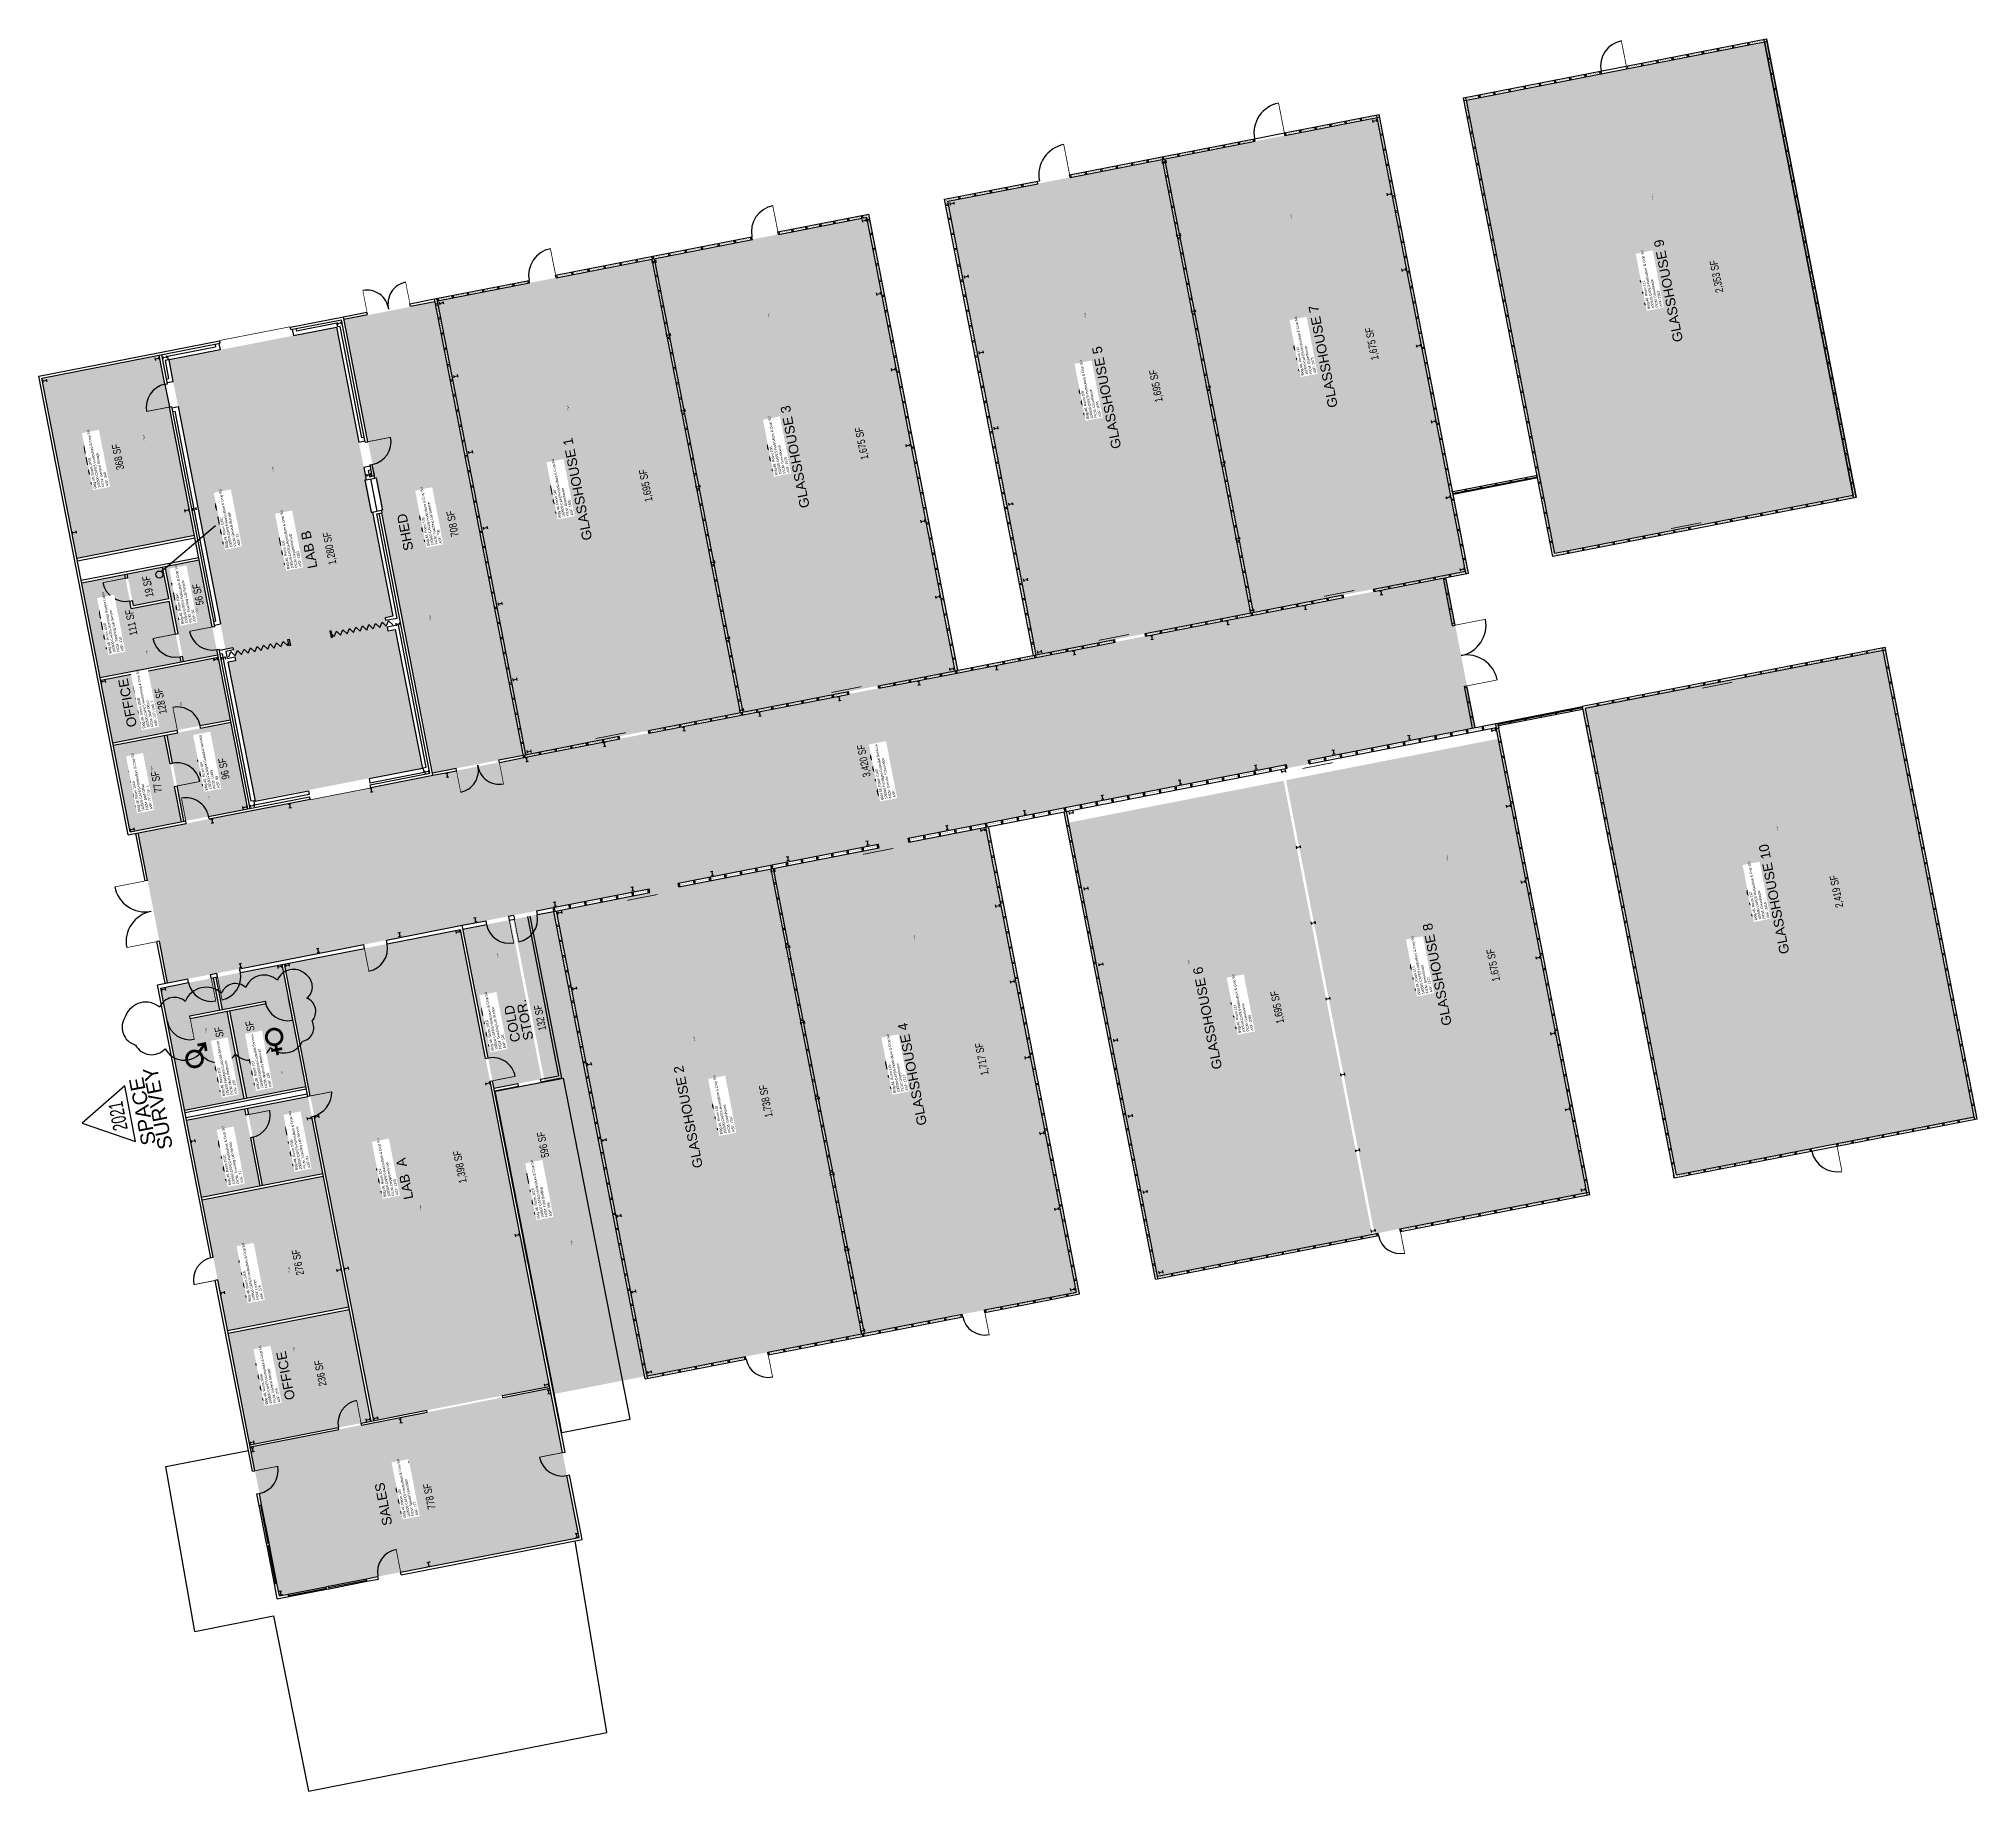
# Model space of a CAD drawing. Header units: inches. Extents: x 69204132 to 69207145, y 27711101 to 27713823.
import ezdxf
from ezdxf.enums import TextEntityAlignment as Align

# ---------------------------------------------------------------- set-up
doc = ezdxf.new("R2010")
doc.units = ezdxf.units.IN
doc.header["$LTSCALE"] = 50
doc.header["$MEASUREMENT"] = 0
doc.layers.get('0').update_dxf_attribs({"linetype": 'CONTINUOUS'})
for name, color, linetype in [('A-COLS', 5, 'CONTINUOUS'), ('A-DOOR', 2, 'CONTINUOUS'), ('A-FLOR', 3, 'CONTINUOUS'), ('A-GLAZ', 1, 'CONTINUOUS'), ('A-IDEN-ICON', 4, 'CONTINUOUS'), ('A-IDEN-RNUM', 7, 'CONTINUOUS'), ('A-IDEN-SNUM', 4, 'CONTINUOUS'), ('A-IDEN-TEXT', 4, 'CONTINUOUS'), ('A-IDEN-VNUM', 4, 'CONTINUOUS'), ('A-SITE', 3, 'CONTINUOUS'), ('A-WALL', 5, 'CONTINUOUS'), ('AREA-TEXT', 3, 'CONTINUOUS'), ('Rooms-Category-Color', 7, 'CONTINUOUS'), ('Rooms-College-Color', 7, 'CONTINUOUS'), ('Rooms-Department-Color', 7, 'CONTINUOUS'), ('Rooms-Division-Color', 7, 'CONTINUOUS'), ('Rooms-Information', 7, 'CONTINUOUS')]:
    doc.layers.add(name, color=color, linetype=linetype)
doc.layers.add('A-REV', color=1, linetype='CONTINUOUS', true_color=0xff0000)
doc.styles.add('Annotative', font='arial.ttf')
doc.styles.add('Arial', font='arial.ttf')
doc.styles.add('CP_AREA', font='arial.ttf', dxfattribs={"height": 15})
doc.styles.add('CP_ROOMVNUMBER', font='arial.ttf', dxfattribs={"width": 0.85, "height": 0.075})
doc.styles.get("Standard").update_dxf_attribs({"font": 'arial.ttf'})

# ---------------------------------------------------------------- blocks, each defined once
blk = doc.blocks.new('Cpmen')
at = {"color": 0, "linetype": 'ByBlock', "const_width": 0.015}
blk.add_lwpolyline([(-0.058, -0.02, 1), (0.028, -0.02, 1)], format="xyb", close=True, dxfattribs=at)
for points in [[(0.055, 0.01), (0.055, 0.05), (0.015, 0.05)], [(0.015, 0.01), (0.055, 0.05)]]:
    blk.add_lwpolyline(points, dxfattribs=at)
blk = doc.blocks.new('Cpwomen')
at = {"color": 0, "linetype": 'ByBlock', "const_width": 0.015}
blk.add_lwpolyline([(-0.0375, 0, 1), (0.0475, 0, 1)], format="xyb", close=True, dxfattribs=at)
for points in [[(-0.025, -0.07), (0.035, -0.07)], [(0.005, -0.04), (0.005, -0.1)]]:
    blk.add_lwpolyline(points, dxfattribs=at)
blk = doc.blocks.new('Space Revision')
at = {"layer": 'A-REV', "transparency": 16777216}
blk.add_lwpolyline([(0, 2.54), (-1.47, 0), (1.47, 0)], close=True, dxfattribs=at)
at = {"layer": 'A-REV', "transparency": 16777216, "insert": (0, -0.27), "char_height": 0.75, "attachment_point": 2, "line_spacing_factor": 0.65, "style": 'Arial'}
blk.add_mtext_dynamic_manual_height_columns('SPACE\\PSURVEY', width=1.2391, gutter_width=0.0182, heights=[0], dxfattribs=at)
at = {"layer": 'A-REV', "transparency": 16777216, "style": 'Arial', "width": 0.65}
blk.add_attdef('YEAR', text='', height=0.75, dxfattribs=at).set_placement((0, 0.65), align=Align.MIDDLE_CENTER)
at = {"layer": 'A-REV', "style": 'Arial', "flags": 1}
blk.add_attdef('UPDATES', text='', height=0.75, dxfattribs=at).set_placement((1.5, 1.08), align=Align.TOP_LEFT)

msp = doc.modelspace()

# ---------------------------------------------------------------- hatches: boundary and pattern name
at = {"layer": 'Rooms-Category-Color', "true_color": 0xfbafa2}
for points in [[(69206814, 27713818.7), (69206350.8, 27713728.2), (69206488.3, 27713023.5), (69206951.6, 27713113.9)], [(69206211.9, 27713701.1), (69205882.1, 27713636.8), (69206019.6, 27712932), (69206349.4, 27712996.4)], [(69205878.2, 27713636), (69205544.5, 27713570.9), (69205682, 27712866.1), (69206015.7, 27712931.3)], [(69205418.8, 27713546.3), (69205089.1, 27713482), (69205226.6, 27712777.3), (69205556.4, 27712841.6)], [(69205085.1, 27713481.2), (69204751.4, 27713416.1), (69204857.9, 27712870.4), (69204889, 27712711.4), (69205222.7, 27712776.5)], [(69206998.6, 27712873), (69206535.3, 27712782.6), (69206676.7, 27712058.2), (69207140, 27712148.7)], [(69206400.3, 27712735.8), (69206070.5, 27712671.5), (69206208, 27711966.8), (69206537.8, 27712031.1)], [(69206066.6, 27712670.7), (69205732.9, 27712605.6), (69205870.4, 27711900.9), (69206204.1, 27711966)], [(69205603.8, 27712598.7), (69205274, 27712534.3), (69205415, 27711812), (69205744.8, 27711876.3)], [(69205270.1, 27712533.6), (69204936.4, 27712468.4), (69205077.4, 27711746.1), (69205411.1, 27711811.2)], [(69204932.5, 27712467.7), (69204869, 27712455.3), (69204918, 27712204), (69204840.2, 27712188.8), (69204885.4, 27711957.2), (69204881.5, 27711956.4), (69204888.4, 27711921.1), (69204892.3, 27711921.9), (69204932.1, 27711717.7), (69205073.5, 27711745.3)]]:
    msp.add_hatch(color=21, dxfattribs=at).paths.add_polyline_path(points)
at = {"layer": 'Rooms-Category-Color', "true_color": 0xe3f498}
for points in [[(69204606.4, 27713386.8), (69204746.5, 27713414.1), (69204883.9, 27712709.9), (69204744.9, 27712682.8)], [(69204334.3, 27713324.4), (69204594.4, 27713375.2), (69204682, 27712926.2), (69204670.2, 27712923.9), (69204674.2, 27712903.3), (69204686, 27712905.6), (69204728, 27712690.6), (69204467.9, 27712639.9), (69204425.9, 27712854.8), (69204437.7, 27712857.1), (69204433.7, 27712877.7), (69204421.9, 27712875.4)], [(69204334.6, 27712949.6), (69204275.7, 27712938.1), (69204265.4, 27712991.1), (69204198.6, 27712978), (69204227.4, 27712830.8), (69204353, 27712855.3)], [(69204381.2, 27713013.7), (69204328.2, 27713003.3), (69204356.9, 27712856.1), (69204409.9, 27712866.4)], [(69204865.1, 27712454.5), (69204791.1, 27712440.1), (69204830.2, 27712239.9), (69204837.1, 27712204.5), (69204839.4, 27712192.8), (69204913.4, 27712207.2)], [(69204787.2, 27712439.3), (69204513.9, 27712386), (69204652.4, 27711676.4), (69204925.7, 27711729.7)], [(69204479.1, 27712042), (69204573.3, 27712060.4), (69204550, 27712180.1), (69204455.8, 27712161.7)], [(69204384.9, 27712023.6), (69204475.2, 27712041.3), (69204451.8, 27712160.9), (69204361.5, 27712143.3)], [(69204926.3, 27711726.8), (69204460.6, 27711635.9), (69204478.2, 27711545.6), (69204489.7, 27711486.7), (69204490.5, 27711482.8), (69204502, 27711423.9), (69204505.8, 27711404.2), (69204519.5, 27711406.9), (69204519.6, 27711406.9), (69204578.4, 27711418.4), (69204582.4, 27711419.1), (69204641.3, 27711430.6), (69204658.9, 27711434.1), (69204971.5, 27711495.1)]]:
    msp.add_hatch(color=61, dxfattribs=at).paths.add_polyline_path(points)
at = {"layer": 'Rooms-Category-Color', "true_color": 0xe3c5e1}
for points in [[(69204319.1, 27713331.7), (69204136.5, 27713296), (69204191.1, 27713016.3), (69204373.7, 27713051.9)], [(69204324.2, 27713002.6), (69204269.3, 27712991.8), (69204278.9, 27712942.7), (69204333.8, 27712953.5)], [(69204614.5, 27711849.3), (69204426.1, 27711812.5), (69204460, 27711638.8), (69204648.5, 27711675.6)]]:
    msp.add_hatch(color=254, dxfattribs=at).paths.add_polyline_path(points)
at = {"layer": 'Rooms-Category-Color', "true_color": 0xadadad}
for points in [[(69206318.8, 27712986.4), (69205678.9, 27712861.5), (69205561.1, 27712838.5), (69204885.8, 27712706.7), (69204744.5, 27712679.1), (69204286.6, 27712589.7), (69204332.1, 27712356.6), (69204790, 27712446), (69204931.3, 27712473.6), (69205080.3, 27712502.6), (69205081.4, 27712496.8), (69205126.8, 27712505.6), (69205125.7, 27712511.5), (69205436.7, 27712572.2), (69205437.8, 27712566.3), (69205484.1, 27712575.3), (69205482.9, 27712581.2), (69205606.6, 27712605.4), (69205724.4, 27712628.4), (69206071.2, 27712696.1), (69206072.4, 27712690.2), (69206106.3, 27712696.8), (69206105.2, 27712702.7), (69206364.3, 27712753.3)], [(69204430.4, 27712761.4), (69204331.3, 27712742.1), (69204357.5, 27712607.6), (69204456.6, 27712627)], [(69204509.9, 27712385.2), (69204406.9, 27712365.1), (69204416.7, 27712315), (69204484.4, 27712328.3), (69204485.2, 27712324.3), (69204428.2, 27712313.2), (69204454.7, 27712177.8), (69204546.9, 27712195.8)], [(69204424.3, 27712312.5), (69204367.4, 27712301.3), (69204366.6, 27712305.3), (69204412.7, 27712314.3), (69204403, 27712364.3), (69204321.5, 27712348.4), (69204358.5, 27712159), (69204450.7, 27712177)]]:
    msp.add_hatch(color=253, dxfattribs=at).paths.add_polyline_path(points)
at = {"layer": 'Rooms-Category-Color', "true_color": 0xfa9ba3}
for points in [[(69204410.7, 27712862.5), (69204228.1, 27712826.9), (69204247.1, 27712729.7), (69204429.6, 27712765.3)], [(69204327.4, 27712741.3), (69204247.8, 27712725.8), (69204274.1, 27712591.3), (69204353.6, 27712606.9)]]:
    msp.add_hatch(color=241, dxfattribs=at).paths.add_polyline_path(points)
at = {"layer": 'Rooms-Category-Color', "true_color": 0xffe090}
msp.add_hatch(color=41, dxfattribs=at).paths.add_polyline_path([(69204574.2, 27712056.1), (69204385.7, 27712019.3), (69204425.3, 27711816.5), (69204613.8, 27711853.2)])
at = {"layer": 'Rooms-College-Color', "true_color": 0xe3c5e1}
for points in [[(69206814, 27713818.7), (69206350.8, 27713728.2), (69206488.3, 27713023.5), (69206951.6, 27713113.9)], [(69206211.9, 27713701.1), (69205882.1, 27713636.8), (69206019.6, 27712932), (69206349.4, 27712996.4)], [(69205878.2, 27713636), (69205544.5, 27713570.9), (69205682, 27712866.1), (69206015.7, 27712931.3)], [(69205418.8, 27713546.3), (69205089.1, 27713482), (69205226.6, 27712777.3), (69205556.4, 27712841.6)], [(69205085.1, 27713481.2), (69204751.4, 27713416.1), (69204857.9, 27712870.4), (69204889, 27712711.4), (69205222.7, 27712776.5)], [(69204606.4, 27713386.8), (69204746.5, 27713414.1), (69204883.9, 27712709.9), (69204744.9, 27712682.8)], [(69204334.3, 27713324.4), (69204594.4, 27713375.2), (69204682, 27712926.2), (69204670.2, 27712923.9), (69204674.2, 27712903.3), (69204686, 27712905.6), (69204728, 27712690.6), (69204467.9, 27712639.9), (69204425.9, 27712854.8), (69204437.7, 27712857.1), (69204433.7, 27712877.7), (69204421.9, 27712875.4)], [(69204319.1, 27713331.7), (69204136.5, 27713296), (69204191.1, 27713016.3), (69204373.7, 27713051.9)], [(69204334.6, 27712949.6), (69204275.7, 27712938.1), (69204265.4, 27712991.1), (69204198.6, 27712978), (69204227.4, 27712830.8), (69204353, 27712855.3)], [(69204324.2, 27713002.6), (69204269.3, 27712991.8), (69204278.9, 27712942.7), (69204333.8, 27712953.5)], [(69204381.2, 27713013.7), (69204328.2, 27713003.3), (69204356.9, 27712856.1), (69204409.9, 27712866.4)], [(69206998.6, 27712873), (69206535.3, 27712782.6), (69206676.7, 27712058.2), (69207140, 27712148.7)], [(69204410.7, 27712862.5), (69204228.1, 27712826.9), (69204247.1, 27712729.7), (69204429.6, 27712765.3)], [(69204327.4, 27712741.3), (69204247.8, 27712725.8), (69204274.1, 27712591.3), (69204353.6, 27712606.9)], [(69206400.3, 27712735.8), (69206070.5, 27712671.5), (69206208, 27711966.8), (69206537.8, 27712031.1)], [(69206066.6, 27712670.7), (69205732.9, 27712605.6), (69205870.4, 27711900.9), (69206204.1, 27711966)], [(69205603.8, 27712598.7), (69205274, 27712534.3), (69205415, 27711812), (69205744.8, 27711876.3)], [(69205270.1, 27712533.6), (69204936.4, 27712468.4), (69205077.4, 27711746.1), (69205411.1, 27711811.2)], [(69204865.1, 27712454.5), (69204791.1, 27712440.1), (69204830.2, 27712239.9), (69204837.1, 27712204.5), (69204839.4, 27712192.8), (69204913.4, 27712207.2)], [(69204932.5, 27712467.7), (69204869, 27712455.3), (69204918, 27712204), (69204840.2, 27712188.8), (69204885.4, 27711957.2), (69204881.5, 27711956.4), (69204888.4, 27711921.1), (69204892.3, 27711921.9), (69204932.1, 27711717.7), (69205073.5, 27711745.3)], [(69204787.2, 27712439.3), (69204513.9, 27712386), (69204652.4, 27711676.4), (69204925.7, 27711729.7)], [(69204479.1, 27712042), (69204573.3, 27712060.4), (69204550, 27712180.1), (69204455.8, 27712161.7)], [(69204384.9, 27712023.6), (69204475.2, 27712041.3), (69204451.8, 27712160.9), (69204361.5, 27712143.3)], [(69204574.2, 27712056.1), (69204385.7, 27712019.3), (69204425.3, 27711816.5), (69204613.8, 27711853.2)], [(69204614.5, 27711849.3), (69204426.1, 27711812.5), (69204460, 27711638.8), (69204648.5, 27711675.6)], [(69204926.3, 27711726.8), (69204460.6, 27711635.9), (69204478.2, 27711545.6), (69204489.7, 27711486.7), (69204490.5, 27711482.8), (69204502, 27711423.9), (69204505.8, 27711404.2), (69204519.5, 27711406.9), (69204519.6, 27711406.9), (69204578.4, 27711418.4), (69204582.4, 27711419.1), (69204641.3, 27711430.6), (69204658.9, 27711434.1), (69204971.5, 27711495.1)]]:
    msp.add_hatch(color=254, dxfattribs=at).paths.add_polyline_path(points)
at = {"layer": 'Rooms-College-Color', "true_color": 0xadadad}
for points in [[(69206318.8, 27712986.4), (69205678.9, 27712861.5), (69205561.1, 27712838.5), (69204885.8, 27712706.7), (69204744.5, 27712679.1), (69204286.6, 27712589.7), (69204332.1, 27712356.6), (69204790, 27712446), (69204931.3, 27712473.6), (69205080.3, 27712502.6), (69205081.4, 27712496.8), (69205126.8, 27712505.6), (69205125.7, 27712511.5), (69205436.7, 27712572.2), (69205437.8, 27712566.3), (69205484.1, 27712575.3), (69205482.9, 27712581.2), (69205606.6, 27712605.4), (69205724.4, 27712628.4), (69206071.2, 27712696.1), (69206072.4, 27712690.2), (69206106.3, 27712696.8), (69206105.2, 27712702.7), (69206364.3, 27712753.3)], [(69204430.4, 27712761.4), (69204331.3, 27712742.1), (69204357.5, 27712607.6), (69204456.6, 27712627)], [(69204509.9, 27712385.2), (69204406.9, 27712365.1), (69204416.7, 27712315), (69204484.4, 27712328.3), (69204485.2, 27712324.3), (69204428.2, 27712313.2), (69204454.7, 27712177.8), (69204546.9, 27712195.8)], [(69204424.3, 27712312.5), (69204367.4, 27712301.3), (69204366.6, 27712305.3), (69204412.7, 27712314.3), (69204403, 27712364.3), (69204321.5, 27712348.4), (69204358.5, 27712159), (69204450.7, 27712177)]]:
    msp.add_hatch(color=253, dxfattribs=at).paths.add_polyline_path(points)
at = {"layer": 'Rooms-Department-Color', "true_color": 0xe3c5e1}
for points in [[(69206814, 27713818.7), (69206350.8, 27713728.2), (69206488.3, 27713023.5), (69206951.6, 27713113.9)], [(69206211.9, 27713701.1), (69205882.1, 27713636.8), (69206019.6, 27712932), (69206349.4, 27712996.4)], [(69205878.2, 27713636), (69205544.5, 27713570.9), (69205682, 27712866.1), (69206015.7, 27712931.3)], [(69205418.8, 27713546.3), (69205089.1, 27713482), (69205226.6, 27712777.3), (69205556.4, 27712841.6)], [(69205085.1, 27713481.2), (69204751.4, 27713416.1), (69204857.9, 27712870.4), (69204889, 27712711.4), (69205222.7, 27712776.5)], [(69204606.4, 27713386.8), (69204746.5, 27713414.1), (69204883.9, 27712709.9), (69204744.9, 27712682.8)], [(69204334.3, 27713324.4), (69204594.4, 27713375.2), (69204682, 27712926.2), (69204670.2, 27712923.9), (69204674.2, 27712903.3), (69204686, 27712905.6), (69204728, 27712690.6), (69204467.9, 27712639.9), (69204425.9, 27712854.8), (69204437.7, 27712857.1), (69204433.7, 27712877.7), (69204421.9, 27712875.4)], [(69204319.1, 27713331.7), (69204136.5, 27713296), (69204191.1, 27713016.3), (69204373.7, 27713051.9)], [(69204334.6, 27712949.6), (69204275.7, 27712938.1), (69204265.4, 27712991.1), (69204198.6, 27712978), (69204227.4, 27712830.8), (69204353, 27712855.3)], [(69204324.2, 27713002.6), (69204269.3, 27712991.8), (69204278.9, 27712942.7), (69204333.8, 27712953.5)], [(69204381.2, 27713013.7), (69204328.2, 27713003.3), (69204356.9, 27712856.1), (69204409.9, 27712866.4)], [(69206998.6, 27712873), (69206535.3, 27712782.6), (69206676.7, 27712058.2), (69207140, 27712148.7)], [(69204410.7, 27712862.5), (69204228.1, 27712826.9), (69204247.1, 27712729.7), (69204429.6, 27712765.3)], [(69204327.4, 27712741.3), (69204247.8, 27712725.8), (69204274.1, 27712591.3), (69204353.6, 27712606.9)], [(69206400.3, 27712735.8), (69206070.5, 27712671.5), (69206208, 27711966.8), (69206537.8, 27712031.1)], [(69206066.6, 27712670.7), (69205732.9, 27712605.6), (69205870.4, 27711900.9), (69206204.1, 27711966)], [(69205603.8, 27712598.7), (69205274, 27712534.3), (69205415, 27711812), (69205744.8, 27711876.3)], [(69205270.1, 27712533.6), (69204936.4, 27712468.4), (69205077.4, 27711746.1), (69205411.1, 27711811.2)], [(69204865.1, 27712454.5), (69204791.1, 27712440.1), (69204830.2, 27712239.9), (69204837.1, 27712204.5), (69204839.4, 27712192.8), (69204913.4, 27712207.2)], [(69204932.5, 27712467.7), (69204869, 27712455.3), (69204918, 27712204), (69204840.2, 27712188.8), (69204885.4, 27711957.2), (69204881.5, 27711956.4), (69204888.4, 27711921.1), (69204892.3, 27711921.9), (69204932.1, 27711717.7), (69205073.5, 27711745.3)], [(69204787.2, 27712439.3), (69204513.9, 27712386), (69204652.4, 27711676.4), (69204925.7, 27711729.7)], [(69204479.1, 27712042), (69204573.3, 27712060.4), (69204550, 27712180.1), (69204455.8, 27712161.7)], [(69204384.9, 27712023.6), (69204475.2, 27712041.3), (69204451.8, 27712160.9), (69204361.5, 27712143.3)], [(69204574.2, 27712056.1), (69204385.7, 27712019.3), (69204425.3, 27711816.5), (69204613.8, 27711853.2)], [(69204614.5, 27711849.3), (69204426.1, 27711812.5), (69204460, 27711638.8), (69204648.5, 27711675.6)], [(69204926.3, 27711726.8), (69204460.6, 27711635.9), (69204478.2, 27711545.6), (69204489.7, 27711486.7), (69204490.5, 27711482.8), (69204502, 27711423.9), (69204505.8, 27711404.2), (69204519.5, 27711406.9), (69204519.6, 27711406.9), (69204578.4, 27711418.4), (69204582.4, 27711419.1), (69204641.3, 27711430.6), (69204658.9, 27711434.1), (69204971.5, 27711495.1)]]:
    msp.add_hatch(color=254, dxfattribs=at).paths.add_polyline_path(points)
at = {"layer": 'Rooms-Department-Color', "true_color": 0xacacac}
for points in [[(69206318.8, 27712986.4), (69205678.9, 27712861.5), (69205561.1, 27712838.5), (69204885.8, 27712706.7), (69204744.5, 27712679.1), (69204286.6, 27712589.7), (69204332.1, 27712356.6), (69204790, 27712446), (69204931.3, 27712473.6), (69205080.3, 27712502.6), (69205081.4, 27712496.8), (69205126.8, 27712505.6), (69205125.7, 27712511.5), (69205436.7, 27712572.2), (69205437.8, 27712566.3), (69205484.1, 27712575.3), (69205482.9, 27712581.2), (69205606.6, 27712605.4), (69205724.4, 27712628.4), (69206071.2, 27712696.1), (69206072.4, 27712690.2), (69206106.3, 27712696.8), (69206105.2, 27712702.7), (69206364.3, 27712753.3)], [(69204430.4, 27712761.4), (69204331.3, 27712742.1), (69204357.5, 27712607.6), (69204456.6, 27712627)], [(69204509.9, 27712385.2), (69204406.9, 27712365.1), (69204416.7, 27712315), (69204484.4, 27712328.3), (69204485.2, 27712324.3), (69204428.2, 27712313.2), (69204454.7, 27712177.8), (69204546.9, 27712195.8)], [(69204424.3, 27712312.5), (69204367.4, 27712301.3), (69204366.6, 27712305.3), (69204412.7, 27712314.3), (69204403, 27712364.3), (69204321.5, 27712348.4), (69204358.5, 27712159), (69204450.7, 27712177)]]:
    msp.add_hatch(color=253, dxfattribs=at).paths.add_polyline_path(points)
at = {"layer": 'Rooms-Division-Color', "true_color": 0xe3c5e1}
for points in [[(69206814, 27713818.7), (69206350.8, 27713728.2), (69206488.3, 27713023.5), (69206951.6, 27713113.9)], [(69206211.9, 27713701.1), (69205882.1, 27713636.8), (69206019.6, 27712932), (69206349.4, 27712996.4)], [(69205878.2, 27713636), (69205544.5, 27713570.9), (69205682, 27712866.1), (69206015.7, 27712931.3)], [(69205418.8, 27713546.3), (69205089.1, 27713482), (69205226.6, 27712777.3), (69205556.4, 27712841.6)], [(69205085.1, 27713481.2), (69204751.4, 27713416.1), (69204857.9, 27712870.4), (69204889, 27712711.4), (69205222.7, 27712776.5)], [(69204606.4, 27713386.8), (69204746.5, 27713414.1), (69204883.9, 27712709.9), (69204744.9, 27712682.8)], [(69204334.3, 27713324.4), (69204594.4, 27713375.2), (69204682, 27712926.2), (69204670.2, 27712923.9), (69204674.2, 27712903.3), (69204686, 27712905.6), (69204728, 27712690.6), (69204467.9, 27712639.9), (69204425.9, 27712854.8), (69204437.7, 27712857.1), (69204433.7, 27712877.7), (69204421.9, 27712875.4)], [(69204319.1, 27713331.7), (69204136.5, 27713296), (69204191.1, 27713016.3), (69204373.7, 27713051.9)], [(69204334.6, 27712949.6), (69204275.7, 27712938.1), (69204265.4, 27712991.1), (69204198.6, 27712978), (69204227.4, 27712830.8), (69204353, 27712855.3)], [(69204324.2, 27713002.6), (69204269.3, 27712991.8), (69204278.9, 27712942.7), (69204333.8, 27712953.5)], [(69204381.2, 27713013.7), (69204328.2, 27713003.3), (69204356.9, 27712856.1), (69204409.9, 27712866.4)], [(69206998.6, 27712873), (69206535.3, 27712782.6), (69206676.7, 27712058.2), (69207140, 27712148.7)], [(69204410.7, 27712862.5), (69204228.1, 27712826.9), (69204247.1, 27712729.7), (69204429.6, 27712765.3)], [(69204327.4, 27712741.3), (69204247.8, 27712725.8), (69204274.1, 27712591.3), (69204353.6, 27712606.9)], [(69206400.3, 27712735.8), (69206070.5, 27712671.5), (69206208, 27711966.8), (69206537.8, 27712031.1)], [(69206066.6, 27712670.7), (69205732.9, 27712605.6), (69205870.4, 27711900.9), (69206204.1, 27711966)], [(69205603.8, 27712598.7), (69205274, 27712534.3), (69205415, 27711812), (69205744.8, 27711876.3)], [(69205270.1, 27712533.6), (69204936.4, 27712468.4), (69205077.4, 27711746.1), (69205411.1, 27711811.2)], [(69204865.1, 27712454.5), (69204791.1, 27712440.1), (69204830.2, 27712239.9), (69204837.1, 27712204.5), (69204839.4, 27712192.8), (69204913.4, 27712207.2)], [(69204932.5, 27712467.7), (69204869, 27712455.3), (69204918, 27712204), (69204840.2, 27712188.8), (69204885.4, 27711957.2), (69204881.5, 27711956.4), (69204888.4, 27711921.1), (69204892.3, 27711921.9), (69204932.1, 27711717.7), (69205073.5, 27711745.3)], [(69204787.2, 27712439.3), (69204513.9, 27712386), (69204652.4, 27711676.4), (69204925.7, 27711729.7)], [(69204479.1, 27712042), (69204573.3, 27712060.4), (69204550, 27712180.1), (69204455.8, 27712161.7)], [(69204384.9, 27712023.6), (69204475.2, 27712041.3), (69204451.8, 27712160.9), (69204361.5, 27712143.3)], [(69204574.2, 27712056.1), (69204385.7, 27712019.3), (69204425.3, 27711816.5), (69204613.8, 27711853.2)], [(69204614.5, 27711849.3), (69204426.1, 27711812.5), (69204460, 27711638.8), (69204648.5, 27711675.6)], [(69204926.3, 27711726.8), (69204460.6, 27711635.9), (69204478.2, 27711545.6), (69204489.7, 27711486.7), (69204490.5, 27711482.8), (69204502, 27711423.9), (69204505.8, 27711404.2), (69204519.5, 27711406.9), (69204519.6, 27711406.9), (69204578.4, 27711418.4), (69204582.4, 27711419.1), (69204641.3, 27711430.6), (69204658.9, 27711434.1), (69204971.5, 27711495.1)]]:
    msp.add_hatch(color=254, dxfattribs=at).paths.add_polyline_path(points)
at = {"layer": 'Rooms-Division-Color', "true_color": 0xadadad}
for points in [[(69206318.8, 27712986.4), (69205678.9, 27712861.5), (69205561.1, 27712838.5), (69204885.8, 27712706.7), (69204744.5, 27712679.1), (69204286.6, 27712589.7), (69204332.1, 27712356.6), (69204790, 27712446), (69204931.3, 27712473.6), (69205080.3, 27712502.6), (69205081.4, 27712496.8), (69205126.8, 27712505.6), (69205125.7, 27712511.5), (69205436.7, 27712572.2), (69205437.8, 27712566.3), (69205484.1, 27712575.3), (69205482.9, 27712581.2), (69205606.6, 27712605.4), (69205724.4, 27712628.4), (69206071.2, 27712696.1), (69206072.4, 27712690.2), (69206106.3, 27712696.8), (69206105.2, 27712702.7), (69206364.3, 27712753.3)], [(69204430.4, 27712761.4), (69204331.3, 27712742.1), (69204357.5, 27712607.6), (69204456.6, 27712627)], [(69204509.9, 27712385.2), (69204406.9, 27712365.1), (69204416.7, 27712315), (69204484.4, 27712328.3), (69204485.2, 27712324.3), (69204428.2, 27712313.2), (69204454.7, 27712177.8), (69204546.9, 27712195.8)], [(69204424.3, 27712312.5), (69204367.4, 27712301.3), (69204366.6, 27712305.3), (69204412.7, 27712314.3), (69204403, 27712364.3), (69204321.5, 27712348.4), (69204358.5, 27712159), (69204450.7, 27712177)]]:
    msp.add_hatch(color=253, dxfattribs=at).paths.add_polyline_path(points)

# ---------------------------------------------------------------- linework, layer by layer
at = {"layer": 'A-COLS'}
for p, q in [((69206204.8, 27713697.3), (69206205.5, 27713693.4)), ((69206205.1, 27713695.3), (69206211, 27713696.5)), ((69206210.7, 27713698.4), (69206211.4, 27713694.5)), ((69205877.6, 27713633.4), (69205878.4, 27713629.5)), ((69205878, 27713631.5), (69205883.9, 27713632.6)), ((69205883.5, 27713634.6), (69205884.3, 27713630.7)), ((69205547.8, 27713569.1), (69205548.6, 27713565.1)), ((69205548.2, 27713567.1), (69205554.1, 27713568.2)), ((69205553.7, 27713570.2), (69205554.4, 27713566.3)), ((69206227, 27713583.5), (69206227.7, 27713579.6)), ((69206227.3, 27713581.6), (69206233.2, 27713582.7)), ((69206232.8, 27713584.7), (69206233.6, 27713580.7)), ((69205411.3, 27713542.4), (69205412, 27713538.5)), ((69205411.7, 27713540.4), (69205417.6, 27713541.6)), ((69205417.2, 27713543.6), (69205417.9, 27713539.6)), ((69205899.8, 27713519.7), (69205900.6, 27713515.7)), ((69205900.2, 27713517.7), (69205906.1, 27713518.9)), ((69205905.7, 27713520.8), (69205906.5, 27713516.9)), ((69205084.6, 27713478.7), (69205085.4, 27713474.7)), ((69205085, 27713476.7), (69205090.9, 27713477.8)), ((69205090.5, 27713479.8), (69205091.3, 27713475.9)), ((69205570, 27713455.3), (69205570.7, 27713451.4)), ((69205570.4, 27713453.3), (69205576.2, 27713454.5)), ((69205575.9, 27713456.4), (69205576.6, 27713452.5)), ((69206249.9, 27713465.7), (69206250.7, 27713461.8)), ((69206250.3, 27713463.8), (69206256.2, 27713464.9)), ((69206255.8, 27713466.9), (69206256.6, 27713463)), ((69204754.3, 27713414.2), (69204755, 27713410.2)), ((69204754.6, 27713412.2), (69204760.5, 27713413.4)), ((69204760.1, 27713415.3), (69204760.9, 27713411.4)), ((69205433.5, 27713428.6), (69205434.2, 27713424.7)), ((69205433.9, 27713426.7), (69205439.7, 27713427.8)), ((69205439.4, 27713429.8), (69205440.1, 27713425.9)), ((69204596.7, 27713378.7), (69204596, 27713382.7)), ((69204602.2, 27713381.8), (69204596.3, 27713380.7)), ((69204602.6, 27713379.9), (69204601.8, 27713383.8)), ((69205922.8, 27713401.9), (69205923.6, 27713398)), ((69205923.2, 27713399.9), (69205929.1, 27713401.1)), ((69205928.7, 27713403), (69205929.5, 27713399.1)), ((69205106.8, 27713364.9), (69205107.6, 27713361)), ((69205107.2, 27713362.9), (69205113.1, 27713364.1)), ((69205112.7, 27713366), (69205113.5, 27713362.1)), ((69206278.8, 27713349.1), (69206279.6, 27713345.2)), ((69204313.6, 27713323.5), (69204312.8, 27713327.4)), ((69204319.1, 27713326.6), (69204313.2, 27713325.4)), ((69204319.5, 27713324.6), (69204318.7, 27713328.5)), ((69204325.3, 27713325.8), (69204324.6, 27713329.7)), ((69204330.8, 27713328.9), (69204325, 27713327.7)), ((69204331.2, 27713326.9), (69204330.5, 27713330.8)), ((69205593, 27713337.5), (69205593.7, 27713333.6)), ((69205593.3, 27713335.5), (69205599.2, 27713336.7)), ((69205598.9, 27713338.7), (69205599.6, 27713334.7)), ((69206272.9, 27713348), (69206273.7, 27713344)), ((69206273.3, 27713346), (69206279.2, 27713347.2)), ((69204138.9, 27713289.4), (69204138.1, 27713293.3)), ((69204144.4, 27713292.5), (69204138.5, 27713291.3)), ((69204144.8, 27713290.5), (69204144, 27713294.4)), ((69204776.4, 27713300.4), (69204777.2, 27713296.5)), ((69204776.8, 27713298.4), (69204782.7, 27713299.6)), ((69204782.3, 27713301.6), (69204783.1, 27713297.6)), ((69205456.5, 27713310.9), (69205457.2, 27713306.9)), ((69205456.8, 27713308.9), (69205462.7, 27713310.1)), ((69205462.3, 27713312), (69205463.1, 27713308.1)), ((69205945.8, 27713284.1), (69205946.6, 27713280.2)), ((69205946.2, 27713282.2), (69205952.1, 27713283.3)), ((69205951.7, 27713285.3), (69205952.5, 27713281.3)), ((69205129.8, 27713247.1), (69205130.6, 27713243.2)), ((69205130.2, 27713245.1), (69205136.1, 27713246.3)), ((69205135.7, 27713248.3), (69205136.5, 27713244.3)), ((69206295.9, 27713230.2), (69206296.7, 27713226.3)), ((69206296.3, 27713228.2), (69206302.2, 27713229.4)), ((69206301.8, 27713231.3), (69206302.6, 27713227.4)), ((69205616, 27713219.7), (69205616.7, 27713215.8)), ((69205616.3, 27713217.8), (69205622.2, 27713218.9)), ((69205621.8, 27713220.9), (69205622.6, 27713217)), ((69204799.4, 27713182.6), (69204800.2, 27713178.7)), ((69204799.8, 27713180.7), (69204805.7, 27713181.8)), ((69204805.3, 27713183.8), (69204806.1, 27713179.8)), ((69205479.4, 27713193.1), (69205480.2, 27713189.2)), ((69205479.8, 27713191.1), (69205485.7, 27713192.3)), ((69205485.3, 27713194.2), (69205486.1, 27713190.3)), ((69205974.7, 27713167.5), (69205975.4, 27713163.6)), ((69204642.7, 27713143.2), (69204641.9, 27713147.1)), ((69204648.2, 27713146.3), (69204642.3, 27713145.1)), ((69204648.6, 27713144.3), (69204647.8, 27713148.3)), ((69205968.8, 27713166.3), (69205969.6, 27713162.4)), ((69205969.2, 27713164.4), (69205975.1, 27713165.5)), ((69205152.8, 27713129.3), (69205153.6, 27713125.4)), ((69205153.2, 27713127.4), (69205159.1, 27713128.5)), ((69205158.7, 27713130.5), (69205159.4, 27713126.5)), ((69206318.9, 27713112.4), (69206319.7, 27713108.5)), ((69206319.3, 27713110.4), (69206325.2, 27713111.6)), ((69206324.8, 27713113.6), (69206325.6, 27713109.6)), ((69204359.5, 27713087.9), (69204358.8, 27713091.8)), ((69204365.1, 27713091), (69204359.2, 27713089.9)), ((69204365.4, 27713089.1), (69204364.7, 27713093)), ((69204371.3, 27713090.2), (69204370.6, 27713094.1)), ((69204376.8, 27713093.3), (69204370.9, 27713092.2)), ((69204377.2, 27713091.4), (69204376.4, 27713095.3)), ((69205638.9, 27713102), (69205639.7, 27713098)), ((69205639.3, 27713100), (69205645.2, 27713101.1)), ((69205644.8, 27713103.1), (69205645.6, 27713099.2)), ((69204184.8, 27713053.8), (69204184.1, 27713057.7)), ((69204190.3, 27713056.9), (69204184.5, 27713055.8)), ((69204190.7, 27713055), (69204190, 27713058.9)), ((69204822.4, 27713064.8), (69204823.2, 27713060.9)), ((69204822.8, 27713062.9), (69204828.7, 27713064)), ((69204828.3, 27713066), (69204829.1, 27713062.1)), ((69205502.4, 27713075.3), (69205503.2, 27713071.4)), ((69205502.8, 27713073.3), (69205508.7, 27713074.5)), ((69205508.3, 27713076.5), (69205509.1, 27713072.5)), ((69205991.8, 27713048.6), (69205992.5, 27713044.6)), ((69205992.2, 27713046.6), (69205998.1, 27713047.7)), ((69205997.7, 27713049.7), (69205998.4, 27713045.8)), ((69205175.8, 27713011.6), (69205176.5, 27713007.6)), ((69205176.2, 27713009.6), (69205182.1, 27713010.7)), ((69205181.7, 27713012.7), (69205182.4, 27713008.8)), ((69206340.7, 27713000.5), (69206341.5, 27712996.6)), ((69206341.1, 27712998.6), (69206347, 27712999.7)), ((69206346.6, 27713001.7), (69206347.4, 27712997.7)), ((69205525.4, 27712957.5), (69205526.2, 27712953.6)), ((69205525.8, 27712955.6), (69205531.7, 27712956.7)), ((69205531.3, 27712958.7), (69205532.1, 27712954.8)), ((69205661.9, 27712984.2), (69205662.7, 27712980.2)), ((69205662.3, 27712982.2), (69205668.2, 27712983.4)), ((69205667.8, 27712985.3), (69205668.6, 27712981.4)), ((69206219.5, 27712965.5), (69206215.5, 27712964.7)), ((69206220.6, 27712959.6), (69206216.7, 27712958.8)), ((69206217.5, 27712965.1), (69206218.6, 27712959.2)), ((69204845.4, 27712947.1), (69204846.2, 27712943.1)), ((69204845.8, 27712945.1), (69204851.7, 27712946.3)), ((69204851.3, 27712948.2), (69204852.1, 27712944.3)), ((69206013.6, 27712936.7), (69206014.4, 27712932.7)), ((69206014, 27712934.7), (69206019.9, 27712935.9)), ((69206019.5, 27712937.8), (69206020.3, 27712933.9)), ((69206101.7, 27712942.5), (69206097.7, 27712941.7)), ((69206102.8, 27712936.6), (69206098.9, 27712935.9)), ((69206099.7, 27712942.1), (69206100.9, 27712936.2)), ((69204687.9, 27712911.5), (69204687.2, 27712915.5)), ((69204693.4, 27712914.6), (69204687.5, 27712913.5)), ((69204693.8, 27712912.7), (69204693, 27712916.6)), ((69205981, 27712919), (69205977, 27712918.2)), ((69205982.1, 27712913.1), (69205978.2, 27712912.3)), ((69205979, 27712918.6), (69205980.1, 27712912.7)), ((69205198.8, 27712893.8), (69205199.5, 27712889.8)), ((69205199.2, 27712891.8), (69205205, 27712893)), ((69205204.7, 27712894.9), (69205205.4, 27712891)), ((69205683.8, 27712872.3), (69205684.5, 27712868.4)), ((69205684.2, 27712870.3), (69205690, 27712871.5)), ((69205689.7, 27712873.4), (69205690.4, 27712869.5)), ((69205742.5, 27712872.4), (69205738.5, 27712871.6)), ((69205743.6, 27712866.5), (69205739.7, 27712865.7)), ((69205740.5, 27712872), (69205741.6, 27712866.1)), ((69205863.2, 27712896), (69205859.2, 27712895.2)), ((69205864.3, 27712890.1), (69205860.4, 27712889.3)), ((69205861.2, 27712895.6), (69205862.4, 27712889.7)), ((69204404.8, 27712856.3), (69204404, 27712860.2)), ((69204410.3, 27712859.4), (69204404.4, 27712858.2)), ((69204410.6, 27712857.4), (69204409.9, 27712861.3)), ((69204416.5, 27712858.6), (69204415.8, 27712862.5)), ((69204422, 27712861.7), (69204416.1, 27712860.5)), ((69204422.4, 27712859.7), (69204421.7, 27712863.6)), ((69205547.3, 27712845.6), (69205548, 27712841.7)), ((69205547.6, 27712843.7), (69205553.5, 27712844.8)), ((69205553.2, 27712846.8), (69205553.9, 27712842.9)), ((69205621.7, 27712848.8), (69205617.8, 27712848.1)), ((69205622.9, 27712842.9), (69205618.9, 27712842.2)), ((69205619.8, 27712848.5), (69205620.9, 27712842.6)), ((69204230.1, 27712822.2), (69204229.3, 27712826.1)), ((69204235.6, 27712825.3), (69204229.7, 27712824.1)), ((69204235.9, 27712823.3), (69204235.2, 27712827.2)), ((69204868.4, 27712829.3), (69204869.2, 27712825.4)), ((69204868.8, 27712827.3), (69204874.7, 27712828.5)), ((69204874.3, 27712830.4), (69204875.1, 27712826.5)), ((69205501, 27712825.3), (69205497.1, 27712824.5)), ((69205502.2, 27712819.4), (69205498.2, 27712818.6)), ((69205499, 27712824.9), (69205500.2, 27712819)), ((69205220.6, 27712781.9), (69205221.4, 27712778)), ((69205221, 27712779.9), (69205226.9, 27712781.1)), ((69205226.5, 27712783), (69205227.3, 27712779.1)), ((69205253.7, 27712777), (69205249.7, 27712776.2)), ((69205251.7, 27712776.6), (69205252.9, 27712770.7)), ((69205377.3, 27712801.1), (69205373.4, 27712800.4)), ((69205378.5, 27712795.2), (69205374.6, 27712794.5)), ((69205375.4, 27712800.8), (69205376.5, 27712794.9)), ((69205135.9, 27712754), (69205132, 27712753.2)), ((69205137, 27712748.1), (69205133.1, 27712747.4)), ((69205133.9, 27712753.6), (69205135.1, 27712747.7)), ((69205254.8, 27712771.1), (69205250.9, 27712770.3)), ((69206389.5, 27712750.5), (69206390.3, 27712746.5)), ((69206389.9, 27712748.5), (69206395.8, 27712749.7)), ((69206395.4, 27712751.6), (69206396.2, 27712747.7)), ((69204890.2, 27712717.4), (69204891, 27712713.5)), ((69204890.6, 27712715.4), (69204896.5, 27712716.6)), ((69204896.1, 27712718.6), (69204896.9, 27712714.6)), ((69205012.2, 27712729.9), (69205008.3, 27712729.1)), ((69205013.4, 27712724), (69205009.4, 27712723.2)), ((69205010.3, 27712729.5), (69205011.4, 27712723.6)), ((69206145.5, 27712718.1), (69206141.5, 27712717.4)), ((69206143.5, 27712717.8), (69206144.7, 27712711.9)), ((69206263.2, 27712741.1), (69206259.3, 27712740.4)), ((69206264.4, 27712735.2), (69206260.5, 27712734.5)), ((69206261.3, 27712740.7), (69206262.4, 27712734.9)), ((69204732.7, 27712681.9), (69204732, 27712685.8)), ((69204738.6, 27712683), (69204737.9, 27712687)), ((69204891.5, 27712706.3), (69204887.6, 27712705.5)), ((69204892.7, 27712700.4), (69204888.7, 27712699.6)), ((69204889.5, 27712705.9), (69204890.7, 27712700)), ((69206024.7, 27712694.6), (69206020.8, 27712693.8)), ((69206025.9, 27712688.7), (69206022, 27712687.9)), ((69206022.8, 27712694.2), (69206023.9, 27712688.3)), ((69206063, 27712686.8), (69206063.8, 27712682.8)), ((69206063.4, 27712684.8), (69206069.3, 27712685.9)), ((69206068.9, 27712687.9), (69206069.7, 27712684)), ((69206146.6, 27712712.2), (69206142.7, 27712711.5)), ((69204650.1, 27712659.2), (69204646.1, 27712658.4)), ((69204648.1, 27712658.8), (69204649.2, 27712652.9)), ((69204738.3, 27712685), (69204732.4, 27712683.8)), ((69204767.8, 27712682.2), (69204763.9, 27712681.4)), ((69204769, 27712676.3), (69204765.1, 27712675.5)), ((69204765.9, 27712681.8), (69204767, 27712675.9)), ((69205907, 27712671.6), (69205903, 27712670.8)), ((69205908.1, 27712665.7), (69205904.2, 27712664.9)), ((69205905, 27712671.2), (69205906.2, 27712665.3)), ((69204449.6, 27712626.6), (69204448.8, 27712630.5)), ((69204455.1, 27712629.7), (69204449.2, 27712628.6)), ((69204455.5, 27712627.8), (69204454.7, 27712631.7)), ((69204461.4, 27712628.9), (69204460.6, 27712632.8)), ((69204466.9, 27712632), (69204461, 27712630.9)), ((69204467.2, 27712630.1), (69204466.5, 27712634)), ((69204523.5, 27712634.5), (69204519.5, 27712633.7)), ((69204524.6, 27712628.6), (69204520.7, 27712627.8)), ((69204521.5, 27712634.1), (69204522.6, 27712628.2)), ((69204651.2, 27712653.3), (69204647.3, 27712652.5)), ((69205786.2, 27712648), (69205782.3, 27712647.3)), ((69205787.4, 27712642.1), (69205783.5, 27712641.4)), ((69205784.3, 27712647.6), (69205785.4, 27712641.7)), ((69206412.5, 27712632.7), (69206413.3, 27712628.8)), ((69206412.9, 27712630.7), (69206418.8, 27712631.9)), ((69206418.4, 27712633.9), (69206419.2, 27712629.9)), ((69204274.9, 27712592.5), (69204274.1, 27712596.4)), ((69204280.4, 27712595.6), (69204274.5, 27712594.5)), ((69204280.8, 27712593.7), (69204280, 27712597.6)), ((69204402.7, 27712610.9), (69204398.8, 27712610.1)), ((69204403.9, 27712605), (69204400, 27712604.2)), ((69204400.8, 27712610.5), (69204401.9, 27712604.6)), ((69205544.8, 27712600.9), (69205540.9, 27712600.1)), ((69205546, 27712595), (69205542, 27712594.2)), ((69205542.8, 27712600.5), (69205544, 27712594.6)), ((69205595.4, 27712595.5), (69205596.2, 27712591.5)), ((69205601.3, 27712596.6), (69205602.1, 27712592.7)), ((69205665.5, 27712624.5), (69205661.6, 27712623.7)), ((69205666.7, 27712618.6), (69205662.7, 27712617.8)), ((69205663.6, 27712624.1), (69205664.7, 27712618.2)), ((69205733, 27712622.3), (69205733.8, 27712618.4)), ((69205733.4, 27712620.4), (69205739.3, 27712621.5)), ((69205738.9, 27712623.5), (69205739.7, 27712619.6)), ((69205421.1, 27712576.8), (69205417.2, 27712576)), ((69205422.3, 27712570.9), (69205418.4, 27712570.1)), ((69205419.2, 27712576.4), (69205420.3, 27712570.5)), ((69205595.8, 27712593.5), (69205601.7, 27712594.7)), ((69206086, 27712569), (69206086.8, 27712565)), ((69206086.4, 27712567), (69206092.3, 27712568.2)), ((69206091.9, 27712570.1), (69206092.7, 27712566.2)), ((69205297.5, 27712552.6), (69205293.5, 27712551.9)), ((69205298.6, 27712546.7), (69205294.7, 27712546)), ((69205295.5, 27712552.2), (69205296.7, 27712546.3)), ((69205056, 27712505.5), (69205052.1, 27712504.7)), ((69205054.1, 27712505.1), (69205055.2, 27712499.2)), ((69205179.7, 27712529.6), (69205175.8, 27712528.9)), ((69205180.8, 27712523.7), (69205176.9, 27712523)), ((69205177.7, 27712529.2), (69205178.9, 27712523.4)), ((69205269.4, 27712531.9), (69205270.2, 27712527.9)), ((69205269.8, 27712529.9), (69205275.7, 27712531)), ((69205275.3, 27712533), (69205276.1, 27712529.1)), ((69205761.9, 27712505.7), (69205762.7, 27712501.8)), ((69206435.5, 27712514.9), (69206436.3, 27712511)), ((69206435.9, 27712513), (69206441.8, 27712514.1)), ((69206441.4, 27712516.1), (69206442.1, 27712512.1)), ((69204935.3, 27712481.9), (69204931.4, 27712481.2)), ((69204936.5, 27712476), (69204932.5, 27712475.3)), ((69204933.3, 27712481.5), (69204934.5, 27712475.7)), ((69205057.2, 27712499.6), (69205053.2, 27712498.8)), ((69205618.4, 27712477.7), (69205619.2, 27712473.8)), ((69205618.8, 27712475.7), (69205624.7, 27712476.9)), ((69205624.3, 27712478.9), (69205625, 27712474.9)), ((69205756, 27712504.6), (69205756.8, 27712500.6)), ((69205756.4, 27712502.6), (69205762.3, 27712503.7)), ((69204811.6, 27712457.8), (69204807.7, 27712457)), ((69204812.8, 27712451.9), (69204808.9, 27712451.1)), ((69204809.7, 27712457.4), (69204810.8, 27712451.5)), ((69204938.2, 27712467.2), (69204938.9, 27712463.3)), ((69204938.6, 27712465.2), (69204944.4, 27712466.4)), ((69204944.1, 27712468.3), (69204944.8, 27712464.4)), ((69206109, 27712451.2), (69206109.8, 27712447.3)), ((69206109.4, 27712449.2), (69206115.3, 27712450.4)), ((69206114.9, 27712452.3), (69206115.6, 27712448.4)), ((69204693.9, 27712434.8), (69204689.9, 27712434)), ((69204695, 27712428.9), (69204691.1, 27712428.1)), ((69204691.9, 27712434.4), (69204693, 27712428.5)), ((69204781.3, 27712433.1), (69204780.5, 27712437)), ((69204786.8, 27712436.2), (69204780.9, 27712435)), ((69204787.2, 27712434.2), (69204786.4, 27712438.2)), ((69205298.3, 27712415.2), (69205299.1, 27712411.3)), ((69204446.5, 27712386.5), (69204442.6, 27712385.8)), ((69204444.6, 27712386.1), (69204445.7, 27712380.3)), ((69204515.8, 27712381.3), (69204515, 27712385.2)), ((69204521.3, 27712384.4), (69204515.4, 27712383.2)), ((69204521.7, 27712382.4), (69204520.9, 27712386.3)), ((69204567.3, 27712410.1), (69204563.3, 27712409.3)), ((69204568.4, 27712404.2), (69204564.5, 27712403.4)), ((69204565.3, 27712409.7), (69204566.4, 27712403.8)), ((69205292.4, 27712414.1), (69205293.2, 27712410.1)), ((69205292.8, 27712412.1), (69205298.7, 27712413.3)), ((69205779, 27712386.8), (69205779.8, 27712382.9)), ((69205779.4, 27712384.8), (69205785.3, 27712386)), ((69205784.9, 27712387.9), (69205785.7, 27712384)), ((69206458.5, 27712397.1), (69206459.2, 27712393.2)), ((69206458.9, 27712395.2), (69206464.7, 27712396.3)), ((69206464.4, 27712398.3), (69206465.1, 27712394.4)), ((69204447.7, 27712380.6), (69204443.7, 27712379.9)), ((69204504, 27712379), (69204503.3, 27712382.9)), ((69204509.5, 27712382.1), (69204503.7, 27712380.9)), ((69204509.9, 27712380.1), (69204509.2, 27712384)), ((69205641.4, 27712359.9), (69205642.1, 27712356)), ((69205641.8, 27712358), (69205647.7, 27712359.1)), ((69205647.3, 27712361.1), (69205648, 27712357.1)), ((69204323.4, 27712343.7), (69204322.7, 27712347.6)), ((69204329, 27712346.8), (69204323.1, 27712345.7)), ((69204329.3, 27712344.9), (69204328.6, 27712348.8)), ((69204961.2, 27712349.4), (69204961.9, 27712345.5)), ((69204961.5, 27712347.5), (69204967.4, 27712348.6)), ((69204967.1, 27712350.6), (69204967.8, 27712346.6)), ((69206132, 27712333.4), (69206132.7, 27712329.5)), ((69206132.4, 27712331.5), (69206138.3, 27712332.6)), ((69206137.9, 27712334.6), (69206138.6, 27712330.6)), ((69205315.4, 27712296.3), (69205316.2, 27712292.4)), ((69205315.8, 27712294.3), (69205321.7, 27712295.5)), ((69205321.3, 27712297.4), (69205322.1, 27712293.5)), ((69205802, 27712269), (69205802.8, 27712265.1)), ((69205802.4, 27712267), (69205808.3, 27712268.2)), ((69205807.9, 27712270.2), (69205808.7, 27712266.2)), ((69206481.5, 27712279.4), (69206482.2, 27712275.4)), ((69206481.8, 27712277.4), (69206487.7, 27712278.6)), ((69206487.3, 27712280.5), (69206488.1, 27712276.6)), ((69205664.4, 27712242.1), (69205665.1, 27712238.2)), ((69205664.8, 27712240.2), (69205670.6, 27712241.3)), ((69205670.3, 27712243.3), (69205671, 27712239.4)), ((69204984.2, 27712231.6), (69204984.9, 27712227.7)), ((69204984.5, 27712229.7), (69204990.4, 27712230.8)), ((69204990, 27712232.8), (69204990.8, 27712228.9)), ((69206155, 27712215.6), (69206155.7, 27712211.7)), ((69206155.4, 27712213.7), (69206161.2, 27712214.8)), ((69206160.9, 27712216.8), (69206161.6, 27712212.9)), ((69204827.3, 27712197.5), (69204826.5, 27712201.5)), ((69204832.8, 27712200.6), (69204826.9, 27712199.5)), ((69204833.2, 27712198.7), (69204832.4, 27712202.6)), ((69205338.4, 27712178.5), (69205339.2, 27712174.6)), ((69205338.8, 27712176.6), (69205344.7, 27712177.7)), ((69205344.3, 27712179.7), (69205345, 27712175.7)), ((69204550, 27712143.4), (69204549.2, 27712147.3)), ((69204555.5, 27712146.5), (69204549.6, 27712145.4)), ((69204555.9, 27712144.6), (69204555.1, 27712148.5)), ((69204561.8, 27712145.7), (69204561, 27712149.6)), ((69204567.3, 27712148.8), (69204561.4, 27712147.7)), ((69204567.7, 27712146.9), (69204566.9, 27712150.8)), ((69205825, 27712151.2), (69205825.8, 27712147.3)), ((69205825.4, 27712149.3), (69205831.3, 27712150.4)), ((69205830.9, 27712152.4), (69205831.6, 27712148.4)), ((69206504.4, 27712161.6), (69206505.2, 27712157.7)), ((69206504.8, 27712159.6), (69206510.7, 27712160.8)), ((69206510.3, 27712162.7), (69206511.1, 27712158.8)), ((69204375.3, 27712109.3), (69204374.5, 27712113.2)), ((69205007.1, 27712113.9), (69205007.9, 27712109.9)), ((69205007.5, 27712111.9), (69205013.4, 27712113)), ((69205013, 27712115), (69205013.8, 27712111.1)), ((69205687.4, 27712124.4), (69205688.1, 27712120.4)), ((69205687.7, 27712122.4), (69205693.6, 27712123.6)), ((69205693.2, 27712125.5), (69205694, 27712121.6)), ((69204369.4, 27712108.2), (69204368.7, 27712112.1)), ((69204374.9, 27712111.3), (69204369, 27712110.1)), ((69206178, 27712097.9), (69206178.7, 27712093.9)), ((69206178.3, 27712095.9), (69206184.2, 27712097)), ((69206183.8, 27712099), (69206184.6, 27712095.1)), ((69205361.4, 27712060.7), (69205362.1, 27712056.8)), ((69205361.8, 27712058.8), (69205367.6, 27712059.9)), ((69205367.3, 27712061.9), (69205368, 27712058)), ((69205848, 27712033.5), (69205848.7, 27712029.5)), ((69205848.4, 27712031.5), (69205854.2, 27712032.6)), ((69205853.9, 27712034.6), (69205854.6, 27712030.7)), ((69206528.8, 27712036.7), (69206529.6, 27712032.7)), ((69206529.2, 27712034.7), (69206535.1, 27712035.9)), ((69206534.7, 27712037.8), (69206535.5, 27712033.9)), ((69205030.1, 27711996.1), (69205030.9, 27711992.2)), ((69205030.5, 27711994.1), (69205036.4, 27711995.3)), ((69205036, 27711997.2), (69205036.8, 27711993.3)), ((69205710.3, 27712006.6), (69205711.1, 27712002.7)), ((69205710.7, 27712004.6), (69205716.6, 27712005.8)), ((69205716.2, 27712007.7), (69205717, 27712003.8)), ((69204873.3, 27711962), (69204872.5, 27711965.9)), ((69204878.8, 27711965.1), (69204872.9, 27711963.9)), ((69204879.2, 27711963.1), (69204878.4, 27711967.1)), ((69206202.3, 27711972.9), (69206203.1, 27711969)), ((69206202.7, 27711971), (69206208.6, 27711972.1)), ((69206208.2, 27711974.1), (69206209, 27711970.2)), ((69205384.4, 27711943), (69205385.1, 27711939)), ((69205384.7, 27711941), (69205390.6, 27711942.1)), ((69205390.3, 27711944.1), (69205391, 27711940.2)), ((69204596, 27711907.8), (69204595.2, 27711911.8)), ((69204601.5, 27711911), (69204595.6, 27711909.8)), ((69204601.9, 27711909), (69204601.1, 27711912.9)), ((69204607.8, 27711910.1), (69204607, 27711914.1)), ((69204613.3, 27711913.3), (69204607.4, 27711912.1)), ((69204613.7, 27711911.3), (69204612.9, 27711915.2)), ((69205872.4, 27711908.5), (69205873.1, 27711904.6)), ((69205872.7, 27711906.6), (69205878.6, 27711907.7)), ((69205878.2, 27711909.7), (69205879, 27711905.7)), ((69204415.4, 27711872.6), (69204414.6, 27711876.5)), ((69204420.9, 27711875.7), (69204415, 27711874.6)), ((69204421.3, 27711873.7), (69204420.5, 27711877.7)), ((69205053.1, 27711878.3), (69205053.9, 27711874.4)), ((69205053.5, 27711876.3), (69205059.4, 27711877.5)), ((69205059, 27711879.5), (69205059.8, 27711875.5)), ((69205734.7, 27711881.7), (69205735.5, 27711877.7)), ((69205735.1, 27711879.7), (69205741, 27711880.9)), ((69205740.6, 27711882.8), (69205741.4, 27711878.9)), ((69205408.7, 27711818), (69205409.5, 27711814.1)), ((69205409.1, 27711816.1), (69205415, 27711817.2)), ((69205414.6, 27711819.2), (69205415.4, 27711815.3)), ((69205077.5, 27711753.4), (69205078.3, 27711749.5)), ((69205077.9, 27711751.4), (69205083.8, 27711752.6)), ((69205083.4, 27711754.5), (69205084.2, 27711750.6)), ((69204918.7, 27711729.4), (69204917.9, 27711733.3)), ((69204924.2, 27711732.5), (69204918.3, 27711731.3)), ((69204921.8, 27711723.8), (69204925.7, 27711724.5)), ((69204924.6, 27711730.5), (69204923.8, 27711734.4)), ((69204924.9, 27711718.3), (69204923.8, 27711724.2)), ((69204922.9, 27711717.9), (69204926.9, 27711718.6)), ((69204641.4, 27711675.2), (69204640.6, 27711679.2)), ((69204646.9, 27711678.4), (69204641, 27711677.2)), ((69204647.3, 27711676.4), (69204646.5, 27711680.3)), ((69204653.2, 27711677.5), (69204652.4, 27711681.5)), ((69204658.7, 27711680.7), (69204652.8, 27711679.5)), ((69204659.1, 27711678.7), (69204658.3, 27711682.6)), ((69204691.9, 27711678.9), (69204695.8, 27711679.7)), ((69204693, 27711673), (69204697, 27711673.8)), ((69204695, 27711673.4), (69204693.8, 27711679.3)), ((69204460.8, 27711640), (69204460, 27711643.9)), ((69204466.3, 27711643.1), (69204460.4, 27711642)), ((69204462, 27711634), (69204465.9, 27711634.8)), ((69204465.1, 27711628.5), (69204463.9, 27711634.4)), ((69204466.7, 27711641.1), (69204465.9, 27711645.1)), ((69204463.1, 27711628.1), (69204467, 27711628.9)), ((69204965.3, 27711501), (69204969.2, 27711501.8)), ((69204966.4, 27711495.1), (69204970.4, 27711495.9)), ((69204968.4, 27711495.5), (69204967.2, 27711501.4)), ((69204735.4, 27711456.1), (69204739.3, 27711456.9)), ((69204736.5, 27711450.3), (69204740.4, 27711451)), ((69204738.5, 27711450.6), (69204737.3, 27711456.5)), ((69204505.4, 27711411.3), (69204509.4, 27711412)), ((69204506.6, 27711405.4), (69204510.5, 27711406.1)), ((69204508.6, 27711405.8), (69204507.4, 27711411.6))]:
    msp.add_line(p, q, dxfattribs=at)
at = {"layer": 'A-DOOR'}
for p, q in [((69204586.2, 27712903.3), (69204584.3, 27712902.9)), ((69204584.3, 27712902.9), (69204586.2, 27712893.1)), ((69204588.2, 27712893.5), (69204586.2, 27712903.3)), ((69204590.8, 27712894.9), (69204587.2, 27712898.4)), ((69204590.8, 27712894.9), (69204594.5, 27712903.2)), ((69204600.9, 27712896.9), (69204594.5, 27712903.2)), ((69204600.9, 27712896.9), (69204604.6, 27712905.2)), ((69204611.1, 27712898.9), (69204604.6, 27712905.2)), ((69204611.1, 27712898.9), (69204614.7, 27712907.1)), ((69204621.2, 27712900.9), (69204614.7, 27712907.1)), ((69204621.2, 27712900.9), (69204624.9, 27712909.1)), ((69204631.3, 27712902.9), (69204624.9, 27712909.1)), ((69204631.3, 27712902.9), (69204635, 27712911.1)), ((69204641.5, 27712904.8), (69204635, 27712911.1)), ((69204641.5, 27712904.8), (69204645.1, 27712913.1)), ((69204651.6, 27712906.8), (69204645.1, 27712913.1)), ((69204651.6, 27712906.8), (69204655.3, 27712915)), ((69204661.7, 27712908.8), (69204655.3, 27712915)), ((69204661.7, 27712908.8), (69204665.4, 27712917)), ((69204671.9, 27712910.8), (69204665.4, 27712917)), ((69204671.9, 27712910.8), (69204675.5, 27712919)), ((69204682, 27712912.8), (69204675.5, 27712919)), ((69204427, 27712863), (69204430.6, 27712871.2)), ((69204437.1, 27712864.9), (69204430.6, 27712871.2)), ((69204437.1, 27712864.9), (69204440.8, 27712873.2)), ((69204447.2, 27712866.9), (69204440.8, 27712873.2)), ((69204447.2, 27712866.9), (69204450.9, 27712875.2)), ((69204457.4, 27712868.9), (69204450.9, 27712875.2)), ((69204457.4, 27712868.9), (69204461, 27712877.1)), ((69204467.5, 27712870.9), (69204461, 27712877.1)), ((69204467.5, 27712870.9), (69204471.2, 27712879.1)), ((69204477.6, 27712872.9), (69204471.2, 27712879.1)), ((69204477.6, 27712872.9), (69204481.3, 27712881.1)), ((69204487.8, 27712874.8), (69204481.3, 27712881.1)), ((69204487.8, 27712874.8), (69204491.4, 27712883.1)), ((69204497.9, 27712876.8), (69204491.4, 27712883.1)), ((69204497.9, 27712876.8), (69204501.6, 27712885)), ((69204508, 27712878.8), (69204501.6, 27712885)), ((69204508, 27712878.8), (69204511.7, 27712887)), ((69204518.2, 27712880.8), (69204511.7, 27712887)), ((69204518.2, 27712880.8), (69204520.2, 27712885.3)), ((69204519.2, 27712890.2), (69204521.2, 27712890.6)), ((69204521.2, 27712880.4), (69204519.2, 27712890.2)), ((69204521.2, 27712890.6), (69204523.1, 27712880.8)), ((69204523.1, 27712880.8), (69204521.2, 27712880.4)), ((69204586.2, 27712893.1), (69204588.2, 27712893.5))]:
    msp.add_line(p, q, dxfattribs=at)
for points, const_width in [([(69206599.3, 27713780.8), (69206591.6, 27713820.1)], 1.2), ([(69206067.8, 27713677.1), (69206058.8, 27713723.4)], 1.2), ([(69205734.1, 27713611.9), (69205724.9, 27713659.1)], 1.2), ([(69205280.7, 27713523.4), (69205272.7, 27713564)], 1.2), ([(69204935.2, 27713456), (69204927.1, 27713497.2)], 1.2), ([(69204708.6, 27713411.8), (69204702.1, 27713445.1)], 1), ([(69204642, 27713398.8), (69204635.5, 27713432.1)], 1), ([(69204413, 27713354.6), (69204522.9, 27713376)], 1), ([(69204334.8, 27713251.2), (69204299.5, 27713244.3)], 1.2), ([(69204643.3, 27713197.3), (69204678.7, 27713204.2)], 1.2), ([(69206668.5, 27713062.3), (69206715.6, 27713071.5)], 1.2), ([(69204266.5, 27712985.2), (69204231.2, 27712978.3)], 1.2), ([(69206129.5, 27712957.1), (69206176.7, 27712966.3)], 1.2), ([(69204344.6, 27712898.5), (69204309.2, 27712891.6)], 1.2), ([(69204401.5, 27712909.6), (69204366.1, 27712902.7)], 1.2), ([(69205779.2, 27712888.7), (69205826.3, 27712897.9)], 1.2), ([(69206333.2, 27712912.3), (69206380.4, 27712921.5)], 1), ([(69205363.9, 27712807.7), (69205411, 27712816.9)], 1.2), ([(69206351.6, 27712818), (69206398.7, 27712827.2)], 1), ([(69206716.9, 27712814.4), (69206764, 27712823.6)], 1.2), ([(69204347.2, 27712749.3), (69204340.3, 27712784.6)], 1.2), ([(69204997.3, 27712736.1), (69205044.4, 27712745.3)], 1.2), ([(69204781.1, 27712686.2), (69204787.6, 27712652.9)], 1), ([(69204847.7, 27712699.2), (69204854.2, 27712665.9)], 1), ([(69206096, 27712689.6), (69206143.1, 27712698.8)], 1.2), ([(69204346.8, 27712662.5), (69204382.1, 27712669.4)], 1.2), ([(69204553.8, 27712641), (69204648, 27712659.4)], 1), ([(69204360.5, 27712608.2), (69204353.6, 27712643.5)], 1.2), ([(69205413, 27712556.3), (69205460.1, 27712565.5)], 1.2), ([(69204297.2, 27712514.9), (69204250.1, 27712505.7)], 1), ([(69205046.4, 27712484.7), (69205093.5, 27712493.9)], 1.2), ([(69204863.1, 27712454.1), (69204870, 27712418.8)], 1.2), ([(69204871, 27712455.7), (69204877.9, 27712420.3)], 1.2), ([(69204315.6, 27712420.6), (69204268.5, 27712411.4)], 1), ([(69204638, 27712410.2), (69204644.9, 27712374.9)], 1.2), ([(69204400, 27712363.8), (69204406.9, 27712328.4)], 1.2), ([(69204409.8, 27712365.7), (69204416.7, 27712330.3)], 1.2), ([(69204519.2, 27712333.8), (69204526.1, 27712298.4)], 1.2), ([(69204366.6, 27712304.3), (69204373.5, 27712268.9)], 1.2), ([(69204837.1, 27712204.5), (69204872.5, 27712211.4)], 1.2), ([(69204551.9, 27712180.5), (69204587.3, 27712187.4)], 1.2), ([(69204455.7, 27712151.5), (69204491.1, 27712158.4)], 1.2), ([(69206248.1, 27711970.5), (69206255, 27711935.2)], 1.2), ([(69204408.1, 27711894.6), (69204372.7, 27711887.7)], 1.2), ([(69205602.3, 27711844.5), (69205609.2, 27711809.1)], 1.2), ([(69205265.6, 27711778.7), (69205272.5, 27711743.4)], 1.2), ([(69204632.8, 27711672.5), (69204625.9, 27711707.9)], 1.2), ([(69204467.9, 27711598.6), (69204503.2, 27711605.5)], 1.2), ([(69204945.4, 27711626.6), (69204910.1, 27711619.7)], 1.2), ([(69204694.3, 27711441), (69204687.4, 27711476.3)], 1.2)]:
    msp.add_lwpolyline(points, dxfattribs=dict(at, const_width=const_width))
at = {"layer": 'A-DOOR', "const_width": 1.2, "elevation": 0}
msp.add_lwpolyline([(69206926.8, 27712103), (69206934.4, 27712063.7)], dxfattribs=at)
at = {"layer": 'A-DOOR'}
for centre, radius, start, end in [((69206599.3, 27713780.8), 40, 101.0446, 191.0446), ((69206067.8, 27713677.1), 47.2, 101.0446, 191.0446), ((69205734.1, 27713611.9), 48, 101.0446, 191.0446), ((69205280.7, 27713523.4), 41.3, 101.0446, 191.0446), ((69204935.2, 27713456), 42, 101.0446, 191.0446), ((69204708.6, 27713411.8), 34, 101.0446, 194.4151), ((69204642, 27713398.8), 34, 7.6741, 101.0446), ((69204334.8, 27713251.2), 36, 101.0446, 191.0446), ((69204643.3, 27713197.3), 36, 281.0446, 11.0446), ((69204266.5, 27712985.2), 36, 191.0446, 281.0446), ((69204401.5, 27712909.6), 36, 191.0446, 281.0446), ((69206333.2, 27712912.3), 48, 281.0446, 11.0446), ((69204344.6, 27712898.5), 36, 191.0446, 281.0446), ((69206351.6, 27712818), 48, 11.0446, 101.0446), ((69204347.2, 27712749.3), 36, 11.0446, 101.0446), ((69204346.8, 27712662.5), 36, 11.0446, 101.0446), ((69204781.1, 27712686.2), 34, 281.0446, 14.4151), ((69204847.7, 27712699.2), 34, 187.6741, 281.0446), ((69204360.5, 27712608.2), 36, 11.0446, 101.0446), ((69204297.2, 27712514.9), 48, 191.0446, 281.0446), ((69204315.6, 27712420.6), 48, 101.0446, 191.0446), ((69204863.1, 27712454.1), 36, 191.0446, 281.0446), ((69204871, 27712455.7), 36, 281.0446, 11.0446), ((69204638, 27712410.2), 36, 281.0446, 11.0446), ((69204400, 27712363.8), 36, 191.0446, 281.0446), ((69204409.8, 27712365.7), 36, 281.0446, 11.0446), ((69204519.2, 27712333.8), 36, 191.0446, 281.0446), ((69204366.6, 27712304.3), 36, 191.0446, 281.0446), ((69204837.1, 27712204.5), 36, 11.0446, 101.0446), ((69204548, 27712186.9), 39.2, 284.8402, 0.6184), ((69204455.7, 27712151.5), 36, 281.0446, 11.0446), ((69206926.8, 27712103, 0), 40, 191.0446, 281.0446), ((69206248.1, 27711970.5), 34.6, 191.0446, 281.0446), ((69204408.1, 27711894.6), 36, 101.0446, 191.0446), ((69205602.3, 27711844.5), 35, 191.0446, 281.0446), ((69205265.6, 27711778.7), 35, 191.0446, 281.0446), ((69204632.8, 27711672.5), 36, 101.0446, 191.0446), ((69204467.9, 27711598.6), 36, 281.0446, 11.0446), ((69204945.8, 27711626.7), 36.4, 191.0446, 281.0446), ((69204694.3, 27711441), 36, 101.0446, 191.0446)]:
    msp.add_arc(centre, radius, start, end, dxfattribs=at)
at = {"layer": 'A-FLOR'}
for p, q in [((69204841.4, 27712188.1), (69204947.4, 27712208.7)), ((69205050.8, 27711678.7), (69204947.4, 27712208.7)), ((69204944.8, 27711658.1), (69204841.4, 27712188.1)), ((69204944.8, 27711658.1), (69205050.8, 27711678.7))]:
    msp.add_line(p, q, dxfattribs=at)
at = {"layer": 'A-GLAZ'}
for p, q in [((69206346.1, 27713731.4), (69206817.2, 27713823.3)), ((69206350.8, 27713728.2), (69206814, 27713818.7)), ((69206814, 27713818.7), (69206951.6, 27713113.9)), ((69206951.6, 27713113.9), (69206814, 27713818.7)), ((69206817.2, 27713823.3), (69206956.3, 27713110.8)), ((69206956.3, 27713110.8), (69206817.2, 27713823.3)), ((69206485.2, 27713018.8, 0), (69206346.1, 27713731.4)), ((69206488.3, 27713023.5, 0), (69206350.8, 27713728.2)), ((69206067.8, 27713677.1), (69206215, 27713705.8)), ((69206068.6, 27713673.2), (69206211.9, 27713701.1)), ((69206349.4, 27712996.4), (69206211.9, 27713701.1)), ((69206354.1, 27712993.3), (69206215, 27713705.8)), ((69205734.1, 27713611.9), (69206021.6, 27713668)), ((69205734.9, 27713608), (69206022.3, 27713664.1)), ((69206015.7, 27712931.3), (69205878.2, 27713636)), ((69206019.6, 27712932), (69205882.1, 27713636.8)), ((69205539.8, 27713574), (69205687, 27713602.7)), ((69205544.5, 27713570.9), (69205684.8, 27713598.2)), ((69205678.1, 27712865.4), (69205539.8, 27713574)), ((69205682, 27712866.1), (69205544.5, 27713570.9)), ((69205280.7, 27713523.4), (69205422, 27713551)), ((69205281.4, 27713519.5), (69205418.8, 27713546.3)), ((69205556.4, 27712841.6), (69205418.8, 27713546.3)), ((69205560.3, 27712842.4), (69205422, 27713551)), ((69204935.2, 27713456), (69205240.1, 27713515.5)), ((69204936, 27713452.1), (69205240.9, 27713511.6)), ((69205222.7, 27712776.5), (69205085.1, 27713481.2)), ((69205226.6, 27712777.3), (69205089.1, 27713482)), ((69204746.7, 27713419.2), (69204894, 27713448)), ((69204751.4, 27713416.1), (69204894.7, 27713444)), ((69204885.8, 27712706.7), (69204746.7, 27713419.2)), ((69204889, 27712711.4), (69204751.4, 27713416.1)), ((69204640.6, 27713138.2), (69204638.7, 27713137.8)), ((69204638.7, 27713137.8), (69204648.4, 27713087.7)), ((69204647.5, 27713139.5), (69204657.3, 27713089.5)), ((69204654.4, 27713140.9), (69204656.3, 27713141.2)), ((69204656.3, 27713141.2), (69204666.1, 27713091.2)), ((69206461.2, 27713144.9), (69206330.1, 27713119.3)), ((69206330.5, 27713117.3), (69206461.6, 27713142.9, 0)), ((69206461.9, 27713141), (69206330.9, 27713115.4)), ((69206956.3, 27713110.8, 0), (69206485.2, 27713018.8, 0)), ((69206951.6, 27713113.9, 0), (69206488.3, 27713023.5, 0)), ((69204648.4, 27713087.7), (69204650.4, 27713088.1)), ((69204666.1, 27713091.2), (69204664.1, 27713090.8)), ((69206206.1, 27712968.4), (69206349.4, 27712996.4)), ((69206206.9, 27712964.5), (69206354.1, 27712993.3)), ((69205851.2, 27712899.2), (69206159.4, 27712959.3)), ((69206329.3, 27712911.5), (69206314.9, 27712985.6)), ((69206333.2, 27712912.3), (69206318.8, 27712986.4)), ((69205852, 27712895.2), (69206160.2, 27712955.4)), ((69205556.4, 27712841.6), (69205682, 27712866.1)), ((69205678.9, 27712861.5), (69205804.9, 27712886.1)), ((69205682, 27712866.1), (69205804.1, 27712890)), ((69207001.8, 27712877.7), (69206530.6, 27712785.7)), ((69206998.6, 27712873), (69206535.3, 27712782.6)), ((69207140, 27712148.7), (69206998.6, 27712873)), ((69207144.7, 27712145.5), (69207001.8, 27712877.7)), ((69205436.7, 27712818.2), (69205556.4, 27712841.6)), ((69205437.4, 27712814.3), (69205561.1, 27712838.5)), ((69205561.1, 27712838.5), (69205678.9, 27712861.5)), ((69205079.4, 27712748.5), (69205390.4, 27712809.2)), ((69206360.4, 27712752.5), (69206347.7, 27712817.3)), ((69206364.3, 27712753.3), (69206351.6, 27712818)), ((69205080.2, 27712744.6), (69205391.2, 27712805.3)), ((69206399.6, 27712760.2), (69206530.6, 27712785.7)), ((69206531, 27712783.8, 0), (69206400, 27712758.2)), ((69206400.4, 27712756.2), (69206531.4, 27712781.8)), ((69206530.6, 27712785.7), (69206673.6, 27712053.6)), ((69206535.3, 27712782.6), (69206676.7, 27712058.2)), ((69206105.2, 27712702.7), (69206399.6, 27712760.2)), ((69206106.3, 27712696.8), (69206396.8, 27712753.5)), ((69206537.8, 27712031.1), (69206396.8, 27712753.5)), ((69206542.5, 27712028), (69206399.6, 27712760.2)), ((69204885.1, 27712710.6), (69205034, 27712739.7)), ((69204885.8, 27712706.7), (69205034.8, 27712735.7)), ((69205724.4, 27712628.4), (69206071.2, 27712696.1)), ((69205725.5, 27712622.5), (69206072.4, 27712690.2)), ((69205606.6, 27712605.4), (69205724.4, 27712628.4)), ((69205482.9, 27712581.2), (69205606.6, 27712605.4)), ((69205484.1, 27712575.3), (69205603.8, 27712598.7)), ((69205603.8, 27712598.7), (69205725.5, 27712622.5)), ((69205744.8, 27711876.3), (69205603.8, 27712598.7)), ((69205749.5, 27711873.2), (69205607.7, 27712599.5)), ((69205867.3, 27711896.2), (69205725.5, 27712622.5)), ((69205870.4, 27711900.9), (69205729.4, 27712623.2)), ((69205125.7, 27712511.5), (69205436.7, 27712572.2)), ((69205126.8, 27712505.6), (69205437.8, 27712566.3)), ((69205411.1, 27711811.2), (69205270.1, 27712533.6)), ((69205415, 27711812), (69205274, 27712534.3)), ((69204931.3, 27712473.6), (69205080.3, 27712502.6)), ((69204932.5, 27712467.7), (69205081.4, 27712496.8)), ((69205074.2, 27711741.4), (69204932.5, 27712467.7)), ((69205077.4, 27711746.1), (69204936.4, 27712468.4)), ((69206673.6, 27712053.6), (69207144.7, 27712145.5)), ((69206676.7, 27712058.2), (69207140, 27712148.7)), ((69206247.3, 27711974.4), (69206537.8, 27712031.1)), ((69206248.1, 27711970.5), (69206542.5, 27712028)), ((69205867.3, 27711896.2), (69206214.1, 27711963.9)), ((69205870.4, 27711900.9), (69206213.4, 27711967.8)), ((69205601.5, 27711848.4), (69205744.8, 27711876.3)), ((69205602.3, 27711844.5), (69205749.5, 27711873.2)), ((69205264.8, 27711782.7), (69205567.2, 27711841.7)), ((69205265.6, 27711778.7), (69205567.9, 27711837.7)), ((69205074.2, 27711741.4), (69205231.3, 27711772)), ((69205077.4, 27711746.1), (69205230.5, 27711776)), ((69204485.8, 27711485.9), (69204474.3, 27711544.8)), ((69204476.3, 27711545.2), (69204487.7, 27711486.3)), ((69204489.7, 27711486.7), (69204478.2, 27711545.6)), ((69204498, 27711423.1), (69204486.6, 27711482)), ((69204488.5, 27711482.4), (69204500, 27711423.5)), ((69204502, 27711423.9), (69204490.5, 27711482.8)), ((69204582.4, 27711419.1), (69204641.3, 27711430.6)), ((69204582.7, 27711417.2), (69204641.6, 27711428.7)), ((69204583.1, 27711415.3), (69204642, 27711426.8)), ((69204519.6, 27711406.9), (69204578.4, 27711418.4)), ((69204519.9, 27711405), (69204578.8, 27711416.4)), ((69204520.3, 27711403), (69204579.2, 27711414.5))]:
    msp.add_line(p, q, dxfattribs=at)
at = {"layer": 'A-GLAZ', "const_width": 0.24}
for points in [[(69206695.9, 27713797.6), (69206717.5, 27713801.8)], [(69206719.4, 27713802.2), (69206741, 27713806.4)], [(69206743, 27713806.8), (69206764.6, 27713811)], [(69206766.5, 27713811.4), (69206788.1, 27713815.6)], [(69206790.1, 27713816), (69206813.6, 27713820.6)], [(69206816, 27713819), (69206821, 27713793.5)], [(69206536.9, 27713766.6), (69206558.5, 27713770.8)], [(69206601.6, 27713779.2), (69206623.2, 27713783.4)], [(69206625.2, 27713783.8), (69206646.8, 27713788)], [(69206648.8, 27713788.4), (69206670.3, 27713792.6)], [(69206672.3, 27713793), (69206693.9, 27713797.2)], [(69206821.3, 27713791.6), (69206825.6, 27713770)], [(69206395.5, 27713739), (69206417.1, 27713743.2)], [(69206419.1, 27713743.6), (69206440.7, 27713747.8)], [(69206442.6, 27713748.2), (69206464.2, 27713752.4)], [(69206466.2, 27713752.8), (69206487.8, 27713757)], [(69206489.8, 27713757.4), (69206511.3, 27713761.6)], [(69206513.3, 27713762), (69206534.9, 27713766.2)], [(69206825.9, 27713768), (69206830.2, 27713746.4)], [(69206830.5, 27713744.4), (69206835.1, 27713720.9)], [(69206350.4, 27713730.2), (69206370, 27713734)], [(69206372, 27713734.4), (69206393.6, 27713738.6)], [(69206835.5, 27713718.9), (69206839.7, 27713697.3)], [(69206070.2, 27713675.5), (69206213.4, 27713703.5)], [(69206213.8, 27713701.5), (69206351.8, 27712994.8)], [(69206840.1, 27713695.4), (69206844.3, 27713673.8)], [(69205880.6, 27713638.5), (69206020, 27713665.7)], [(69206844.7, 27713671.8), (69206848.9, 27713650.2)], [(69205736.5, 27713610.4), (69205878.7, 27713638.1)], [(69205880.9, 27713632.4), (69205880.1, 27713636.4)], [(69205881.3, 27713630.5), (69206017.7, 27712931.7)], [(69206849.3, 27713648.3), (69206853.5, 27713626.7)], [(69206853.9, 27713624.7), (69206858.1, 27713603.1)], [(69205563.7, 27713576.6), (69205684.4, 27713600.2)], [(69206858.5, 27713601.1), (69206862.7, 27713579.6)], [(69205561.8, 27713576.3), (69205542.1, 27713572.4)], [(69205676.2, 27712885.4), (69205542.1, 27713572.4)], [(69206863.1, 27713577.6), (69206867.3, 27713556)], [(69205283, 27713521.9), (69205410.6, 27713546.8)], [(69205412.6, 27713547.1), (69205420.4, 27713548.7)], [(69205421.6, 27713542.8), (69205420.4, 27713548.7)], [(69205422, 27713540.8), (69205558.4, 27712842)], [(69206867.7, 27713554), (69206871.9, 27713532.4)], [(69206872.3, 27713530.5), (69206876.5, 27713508.9)], [(69205087.4, 27713483.7), (69205238.5, 27713513.2)], [(69206876.9, 27713506.9), (69206881.1, 27713485.3)], [(69204937.5, 27713454.4), (69205085.4, 27713483.3)], [(69205087.9, 27713477.7), (69205087.1, 27713481.6)], [(69205088.2, 27713475.7), (69205224.6, 27712776.9)], [(69206881.5, 27713483.4), (69206885.7, 27713461.8)], [(69204753, 27713418.4), (69204892.4, 27713445.6)], [(69206886.1, 27713459.8), (69206890.3, 27713438.2)], [(69204751.1, 27713418), (69204749.1, 27713417.6)], [(69204750.2, 27713411.8), (69204749.1, 27713417.6)], [(69204883.2, 27712730.6), (69204750.6, 27713409.8)], [(69206890.7, 27713436.3), (69206894.9, 27713414.7)], [(69206895.3, 27713412.7), (69206899.5, 27713391.1)], [(69206899.9, 27713389.1), (69206904.1, 27713367.6)], [(69206904.5, 27713365.6), (69206908.7, 27713344)], [(69206909.1, 27713342), (69206913.3, 27713320.4)], [(69206913.7, 27713318.5), (69206917.9, 27713296.9)], [(69206918.3, 27713294.9), (69206953.9, 27713112.4)], [(69206488.7, 27713021.6), (69206696.8, 27713062.2)], [(69206349.8, 27712994.5), (69206208.5, 27712966.9)], [(69206157.8, 27712957), (69206018.5, 27712929.8)], [(69206330.6, 27712915.3), (69206317.2, 27712984)], [(69206016.5, 27712929.4), (69205853.6, 27712897.6)], [(69205676.6, 27712883.4), (69205680.1, 27712865.8)], [(69205802.5, 27712887.6), (69205681.8, 27712864.1)], [(69206786.2, 27712833.6), (69207000.2, 27712875.4)], [(69207000.6, 27712873.4), (69207142.3, 27712147.1)], [(69205557.2, 27712839.7), (69205439, 27712816.7)], [(69205679.9, 27712863.7), (69205559.1, 27712840.1)], [(69205388.8, 27712806.9), (69205081.7, 27712746.9)], [(69206350.1, 27712815.7), (69206362.3, 27712752.9)], [(69206535, 27712784.5), (69206743, 27712825.2)], [(69206533.4, 27712782.2), (69206675.1, 27712055.9)], [(69206107.7, 27712700.1), (69206396.3, 27712756.5)], [(69206539.8, 27712031.5), (69206399.1, 27712752.4)], [(69204883.6, 27712728.6), (69204887, 27712711)], [(69205032.7, 27712737.4), (69204887.4, 27712709)], [(69206069.8, 27712692.7), (69205728.3, 27712626.1)], [(69205703.7, 27712621.3), (69205726.3, 27712625.7)], [(69205579.6, 27712597), (69205557.5, 27712592.7)], [(69205603.6, 27712601.7), (69205581.6, 27712597.4)], [(69205605.6, 27712602.1), (69205628.2, 27712606.5)], [(69205610, 27712577.5), (69205605.8, 27712599.1)], [(69205630.1, 27712606.9), (69205652.7, 27712611.3)], [(69205654.7, 27712611.7), (69205677.2, 27712616.1)], [(69205679.2, 27712616.5), (69205701.8, 27712620.9)], [(69205731.7, 27712601.3), (69205727.5, 27712622.9)], [(69205732.1, 27712599.3), (69205750.1, 27712507)], [(69205435.3, 27712568.9), (69205413.7, 27712564.7)], [(69205507.5, 27712583), (69205485.5, 27712578.7)], [(69205531.5, 27712587.7), (69205509.5, 27712583.4)], [(69205555.6, 27712592.4), (69205533.5, 27712588.1)], [(69205614.6, 27712554), (69205610.4, 27712575.5)], [(69205270.4, 27712536.7), (69205248.3, 27712532.4)], [(69205293.9, 27712541.3), (69205272.4, 27712537.1)], [(69205317.5, 27712545.9), (69205295.9, 27712541.7)], [(69205341.1, 27712550.5), (69205319.5, 27712546.3)], [(69205364.6, 27712555.1), (69205343, 27712550.9)], [(69205388.2, 27712559.7), (69205366.6, 27712555.5)], [(69205411.7, 27712564.3), (69205390.1, 27712560.1)], [(69205619.2, 27712530.4), (69205615, 27712552)], [(69205150.3, 27712513.2), (69205128.2, 27712508.9)], [(69205174.3, 27712517.9), (69205152.2, 27712513.6)], [(69205198.3, 27712522.6), (69205176.3, 27712518.3)], [(69205222.3, 27712527.3), (69205200.3, 27712523)], [(69205246.4, 27712532), (69205224.3, 27712527.7)], [(69205276.3, 27712512.4), (69205272.1, 27712534)], [(69205276.7, 27712510.4), (69205413.1, 27711811.6)], [(69205623.8, 27712506.8), (69205619.6, 27712528.4)], [(69205628.4, 27712483.3), (69205624.2, 27712504.9)], [(69205750.5, 27712505.1), (69205754.7, 27712483.5)], [(69204956.4, 27712475.4), (69204933.9, 27712471)], [(69204980.9, 27712480.2), (69204958.4, 27712475.8)], [(69205005.4, 27712485), (69204982.9, 27712480.6)], [(69205029.9, 27712489.8), (69205007.4, 27712485.4)], [(69205054.4, 27712494.5), (69205031.9, 27712490.1)], [(69205079.1, 27712499.4), (69205056.4, 27712494.9)], [(69205633, 27712459.7), (69205628.8, 27712481.3)], [(69205755.1, 27712481.5), (69205759.3, 27712459.9)], [(69204938.7, 27712446.5), (69204934.4, 27712468.1)], [(69204939, 27712444.5), (69204943.3, 27712422.9)], [(69205637.6, 27712436.2), (69205633.4, 27712457.8)], [(69205759.7, 27712458), (69205763.9, 27712436.4)], [(69204943.6, 27712421), (69204947.8, 27712399.4)], [(69205642.2, 27712412.6), (69205638, 27712434.2)], [(69205764.3, 27712434.4), (69205768.5, 27712412.8)], [(69204948.2, 27712397.4), (69204952.4, 27712375.8)], [(69205646.8, 27712389.1), (69205642.6, 27712410.7)], [(69205651.4, 27712365.5), (69205647.2, 27712387.1)], [(69205768.9, 27712410.9), (69205773.1, 27712389.3)], [(69205773.4, 27712387.3), (69205777.7, 27712365.7)], [(69204952.8, 27712373.8), (69204957, 27712352.3)], [(69205656, 27712342), (69205651.8, 27712363.5)], [(69205778, 27712363.7), (69205782.3, 27712342.2)], [(69204957.4, 27712350.3), (69204961.6, 27712328.7)], [(69204962, 27712326.7), (69204966.2, 27712305.1)], [(69205660.6, 27712318.4), (69205656.3, 27712340)], [(69205782.6, 27712340.2), (69205786.9, 27712318.6)], [(69204966.6, 27712303.2), (69204970.8, 27712281.6)], [(69205665.2, 27712294.8), (69205660.9, 27712316.4)], [(69205787.2, 27712316.6), (69205791.5, 27712295)], [(69204971.2, 27712279.6), (69204975.4, 27712258)], [(69205669.8, 27712271.3), (69205665.5, 27712292.9)], [(69205674.4, 27712247.7), (69205670.1, 27712269.3)], [(69205791.8, 27712293.1), (69205796.1, 27712271.5)], [(69205796.4, 27712269.5), (69205800.7, 27712247.9)], [(69204975.8, 27712256.1), (69204980, 27712234.5)], [(69205679, 27712224.2), (69205674.7, 27712245.8)], [(69205801, 27712246), (69205805.2, 27712224.4)], [(69204980.4, 27712232.5), (69204984.6, 27712210.9)], [(69204985, 27712209), (69204989.2, 27712187.4)], [(69205683.6, 27712200.6), (69205679.3, 27712222.2)], [(69205805.6, 27712222.4), (69205809.8, 27712200.8)], [(69204989.6, 27712185.4), (69204993.8, 27712163.8)], [(69205688.2, 27712177.1), (69205683.9, 27712198.7)], [(69205692.7, 27712153.5), (69205688.5, 27712175.1)], [(69205810.2, 27712198.9), (69205814.4, 27712177.3)], [(69205814.8, 27712175.3), (69205819, 27712153.7)], [(69204994.2, 27712161.8), (69204998.4, 27712140.3)], [(69205697.3, 27712130), (69205693.1, 27712151.5)], [(69205819.4, 27712151.7), (69205823.6, 27712130.2)], [(69204998.8, 27712138.3), (69205003, 27712116.7)], [(69205003.4, 27712114.7), (69205007.6, 27712093.1)], [(69205701.9, 27712106.4), (69205697.7, 27712128)], [(69205824, 27712128.2), (69205828.2, 27712106.6)], [(69205008, 27712091.2), (69205012.2, 27712069.6)], [(69205706.5, 27712082.8), (69205702.3, 27712104.4)], [(69205828.6, 27712104.6), (69205832.8, 27712083)], [(69205012.6, 27712067.6), (69205016.8, 27712046)], [(69205711.1, 27712059.3), (69205706.9, 27712080.9)], [(69205715.7, 27712035.7), (69205711.5, 27712057.3)], [(69205833.2, 27712081.1), (69205837.4, 27712059.5)], [(69205837.8, 27712057.5), (69205842, 27712035.9)], [(69205017.2, 27712044.1), (69205021.4, 27712022.5)], [(69205720.3, 27712012.2), (69205716.1, 27712033.8)], [(69205842.4, 27712034), (69205846.6, 27712012.4)], [(69206249.7, 27711972.8), (69206538.2, 27712029.2)], [(69205021.8, 27712020.5), (69205026, 27711998.9)], [(69205026.4, 27711997), (69205030.6, 27711975.4)], [(69205724.9, 27711988.6), (69205720.7, 27712010.2)], [(69205847, 27712010.4), (69205851.2, 27711988.8)], [(69205031, 27711973.4), (69205035.2, 27711951.8)], [(69205729.5, 27711965.1), (69205725.3, 27711986.7)], [(69205734.1, 27711941.5), (69205729.9, 27711963.1)], [(69205851.6, 27711986.9), (69205855.8, 27711965.3)], [(69205856.2, 27711963.3), (69205860.4, 27711941.7)], [(69205870.8, 27711898.9), (69206211.8, 27711965.5)], [(69205035.6, 27711949.8), (69205039.8, 27711928.3)], [(69205738.7, 27711918), (69205734.5, 27711939.5)], [(69205860.8, 27711939.7), (69205864.6, 27711920.1)], [(69205040.2, 27711926.3), (69205044.4, 27711904.7)], [(69205044.8, 27711902.7), (69205049, 27711881.1)], [(69205742.9, 27711896.4), (69205739.1, 27711916)], [(69205865, 27711918.2), (69205868.9, 27711898.5)], [(69205049.4, 27711879.2), (69205053.6, 27711857.6)], [(69205603.9, 27711846.8), (69205747.2, 27711874.8)], [(69205743.3, 27711894.4), (69205747.2, 27711874.8)], [(69205054, 27711855.6), (69205058.2, 27711834)], [(69205058.6, 27711832.1), (69205062.8, 27711810.5)], [(69205414.4, 27711809.8), (69205438, 27711814.4)], [(69205439.9, 27711814.8), (69205565.6, 27711839.3)], [(69205063.2, 27711808.5), (69205067.4, 27711786.9)], [(69205067.8, 27711785), (69205071.6, 27711765.3)], [(69205267.2, 27711781.1), (69205289.8, 27711785.5)], [(69205291.7, 27711785.9), (69205314.3, 27711790.3)], [(69205316.3, 27711790.7), (69205338.8, 27711795.1)], [(69205340.8, 27711795.5), (69205363.4, 27711799.9)], [(69205365.3, 27711800.2), (69205387.9, 27711804.6)], [(69205389.9, 27711805), (69205412.5, 27711809.4)], [(69205072, 27711763.4), (69205075.8, 27711743.7)], [(69205103.3, 27711749.1), (69205126.9, 27711753.7)], [(69205128.8, 27711754.1), (69205152.4, 27711758.7)], [(69205154.3, 27711759.1), (69205177.9, 27711763.7)], [(69205179.9, 27711764), (69205203.4, 27711768.6)], [(69205205.4, 27711769), (69205228.9, 27711773.6)], [(69205077.8, 27711744.1), (69205101.3, 27711748.7)]]:
    msp.add_lwpolyline(points, dxfattribs=at)
at = {"layer": 'A-GLAZ', "const_width": 0.24, "elevation": 0}
for points in [[(69206348.8, 27713727.8), (69206486.7, 27713021.2)], [(69206740, 27713070.6), (69206953.9, 27713112.4)], [(69206928.4, 27712105.3), (69207142.3, 27712147.1)], [(69206677.1, 27712056.3), (69206885.2, 27712096.9)]]:
    msp.add_lwpolyline(points, dxfattribs=at)
at = {"layer": 'A-REV'}
msp.add_lwpolyline([(69204282.2, 27712260, 0.520567), (69204328.3, 27712254.3, 0.520567), (69204383.1, 27712247.5, 0.520567), (69204437.4, 27712245.7, 0.520567), (69204491.8, 27712256.4, 0.520567), (69204541.9, 27712266.2, 0.520567), (69204556.6, 27712297.3, 0.520567), (69204548.6, 27712332.7, 0.520567), (69204545.7, 27712370.6, 0.520567), (69204502.7, 27712360.7, 0.520567), (69204453.6, 27712349.4, 0.520567), (69204415.8, 27712340.7, 0.520567), (69204359.4, 27712327.7, 0.520567), (69204320, 27712318.7, 0.520567), (69204266.8, 27712304.8, 0.520567)], format="xyb", close=True, dxfattribs=at)
at = {"layer": 'A-SITE'}
for p, q in [((69204329.4, 27711605), (69204457.7, 27711630)), ((69204374.5, 27711348.8), (69204329.4, 27711605)), ((69205014.7, 27711191.8), (69204965.4, 27711489.9)), ((69204374.5, 27711348.8), (69204496.6, 27711373.1)), ((69204496.6, 27711373.1), (69204550.9, 27711100.7)), ((69204550.9, 27711100.7), (69205014.7, 27711191.8))]:
    msp.add_line(p, q, dxfattribs=at)
at = {"layer": 'A-WALL'}
for p, q in [((69206717.8, 27713799.9), (69206717.1, 27713803.8)), ((69206719.8, 27713800.3), (69206719, 27713804.2)), ((69206741.4, 27713804.5), (69206740.6, 27713808.4)), ((69206743.4, 27713804.9), (69206742.6, 27713808.8)), ((69206764.9, 27713809.1), (69206764.2, 27713813)), ((69206766.9, 27713809.5), (69206766.1, 27713813.4)), ((69206788.5, 27713813.7), (69206787.7, 27713817.6)), ((69206790.5, 27713814.1), (69206789.7, 27713818)), ((69206814, 27713818.7), (69206813.3, 27713822.6)), ((69206814, 27713818.7), (69206817.9, 27713819.4)), ((69206817.9, 27713819.4), (69206817.2, 27713823.3)), ((69206558.8, 27713768.8), (69206558.1, 27713772.8)), ((69206560.8, 27713769.2), (69206560, 27713773.2)), ((69206600.1, 27713776.9), (69206599.7, 27713778.9)), ((69206602, 27713777.3), (69206601.3, 27713781.2)), ((69206623.6, 27713781.5), (69206622.8, 27713785.4)), ((69206625.6, 27713781.9), (69206624.8, 27713785.8)), ((69206647.2, 27713786.1), (69206646.4, 27713790)), ((69206649.1, 27713786.5), (69206648.4, 27713790.4)), ((69206670.7, 27713790.7), (69206670, 27713794.6)), ((69206672.7, 27713791.1), (69206671.9, 27713795)), ((69206694.3, 27713795.3), (69206693.5, 27713799.2)), ((69206696.2, 27713795.7), (69206695.5, 27713799.6)), ((69206819, 27713793.1), (69206822.9, 27713793.9)), ((69206819.4, 27713791.2), (69206823.3, 27713791.9)), ((69206823.6, 27713769.6), (69206827.5, 27713770.4)), ((69206393.9, 27713736.7), (69206393.2, 27713740.6)), ((69206395.9, 27713737), (69206395.1, 27713741)), ((69206417.5, 27713741.3), (69206416.7, 27713745.2)), ((69206419.5, 27713741.6), (69206418.7, 27713745.6)), ((69206441.1, 27713745.9), (69206440.3, 27713749.8)), ((69206443, 27713746.2), (69206442.3, 27713750.2)), ((69206464.6, 27713750.5), (69206463.8, 27713754.4)), ((69206466.6, 27713750.8), (69206465.8, 27713754.8)), ((69206488.2, 27713755.1), (69206487.4, 27713759)), ((69206490.1, 27713755.4), (69206489.4, 27713759.4)), ((69206511.7, 27713759.6), (69206511, 27713763.6)), ((69206513.7, 27713760), (69206512.9, 27713764)), ((69206535.3, 27713764.2), (69206534.5, 27713768.2)), ((69206537.2, 27713764.6), (69206536.5, 27713768.6)), ((69206824, 27713767.6), (69206827.9, 27713768.4)), ((69206828.2, 27713746), (69206832.1, 27713746.8)), ((69206828.6, 27713744.1), (69206832.5, 27713744.8)), ((69206346.8, 27713727.5), (69206346.1, 27713731.4)), ((69206346.8, 27713727.5), (69206346.1, 27713731.4)), ((69206346.8, 27713727.5), (69206350.8, 27713728.2)), ((69206350.8, 27713728.2), (69206350, 27713732.2)), ((69206350.8, 27713728.2), (69206350, 27713732.1)), ((69206370.4, 27713732.1), (69206369.6, 27713736)), ((69206372.4, 27713732.4), (69206371.6, 27713736.4)), ((69206833.2, 27713720.5), (69206837.1, 27713721.3)), ((69206833.6, 27713718.5), (69206837.5, 27713719.3)), ((69206092.1, 27713677.8), (69206091.4, 27713681.7)), ((69206094.1, 27713678.1), (69206093.3, 27713682.1)), ((69206115.7, 27713682.3), (69206114.9, 27713686.3)), ((69206117.7, 27713682.7), (69206116.9, 27713686.7)), ((69206139.2, 27713686.9), (69206138.5, 27713690.9)), ((69206141.2, 27713687.3), (69206140.4, 27713691.3)), ((69206162.8, 27713691.5), (69206162, 27713695.5)), ((69206164.8, 27713691.9), (69206164, 27713695.8)), ((69206186.4, 27713696.1), (69206185.6, 27713700.1)), ((69206188.3, 27713696.5), (69206187.6, 27713700.4)), ((69206211.9, 27713701.1), (69206211.1, 27713705.1)), ((69206211.9, 27713701.1), (69206215.8, 27713701.9)), ((69206215.8, 27713701.9), (69206215, 27713705.8)), ((69206351.8, 27713701.9), (69206355.7, 27713702.7)), ((69206352.2, 27713700), (69206356.1, 27713700.7)), ((69206837.8, 27713697), (69206841.7, 27713697.7)), ((69206838.2, 27713695), (69206842.1, 27713695.8)), ((69205928.1, 27713645.7), (69205927.3, 27713649.7)), ((69205949.7, 27713649.9), (69205948.9, 27713653.9)), ((69205951.7, 27713650.3), (69205950.9, 27713654.3)), ((69205973.3, 27713654.5), (69205972.5, 27713658.5)), ((69205975.2, 27713654.9), (69205974.5, 27713658.9)), ((69205996.8, 27713659.1), (69205996, 27713663.1)), ((69205998.8, 27713659.5), (69205998, 27713663.5)), ((69206020.4, 27713663.7), (69206019.6, 27713667.7)), ((69206021.5, 27713664), (69206020.7, 27713667.9)), ((69206021.6, 27713668), (69206067.8, 27713677.1)), ((69206022.3, 27713664.1), (69206021.6, 27713668)), ((69206068.6, 27713673.2), (69206067.8, 27713677.1)), ((69206070.5, 27713673.5), (69206069.8, 27713677.5)), ((69206216.9, 27713675.6), (69206220.8, 27713676.4)), ((69206217.2, 27713673.6), (69206221.2, 27713674.4)), ((69206221.5, 27713652.1), (69206225.4, 27713652.8)), ((69206221.8, 27713650.1), (69206225.8, 27713650.9)), ((69206356.4, 27713678.4), (69206360.3, 27713679.2)), ((69206356.8, 27713676.4), (69206360.7, 27713677.2)), ((69206361, 27713654.8), (69206364.9, 27713655.6)), ((69206361.4, 27713652.9), (69206365.3, 27713653.6)), ((69206842.4, 27713673.4), (69206846.3, 27713674.2)), ((69206842.8, 27713671.4), (69206846.7, 27713672.2)), ((69206847, 27713649.8), (69206850.9, 27713650.6)), ((69205782.9, 27713617.4), (69205782.2, 27713621.3)), ((69205784.9, 27713617.8), (69205784.1, 27713621.7)), ((69205807, 27713622.1), (69205806.2, 27713626)), ((69205808.9, 27713622.5), (69205808.2, 27713626.4)), ((69205831, 27713626.8), (69205830.2, 27713630.7)), ((69205832.9, 27713627.2), (69205832.2, 27713631.1)), ((69205855, 27713631.5), (69205854.2, 27713635.4)), ((69205857, 27713631.9), (69205856.2, 27713635.8)), ((69205879, 27713636.2), (69205878.3, 27713640.1)), ((69205878.9, 27713632.1), (69205882.9, 27713632.8)), ((69205879.3, 27713630.1), (69205883.2, 27713630.9)), ((69205881, 27713636.5), (69205880.2, 27713640.5)), ((69205902.6, 27713640.8), (69205901.8, 27713644.7)), ((69205904.6, 27713641.1), (69205903.8, 27713645.1)), ((69205926.1, 27713645.4), (69205925.4, 27713649.3)), ((69206226.1, 27713628.5), (69206230, 27713629.3)), ((69206226.4, 27713626.5), (69206230.4, 27713627.3)), ((69206366, 27713629.3), (69206369.9, 27713630.1)), ((69206366.4, 27713627.3), (69206370.3, 27713628.1)), ((69206847.4, 27713647.9), (69206851.3, 27713648.6)), ((69206851.6, 27713626.3), (69206855.5, 27713627.1)), ((69206852, 27713624.3), (69206855.9, 27713625.1)), ((69205635.7, 27713588.7), (69205635, 27713592.6)), ((69205637.7, 27713589.1), (69205636.9, 27713593)), ((69205660.3, 27713593.5), (69205659.5, 27713597.4)), ((69205662.2, 27713593.8), (69205661.5, 27713597.8)), ((69205684.8, 27713598.2), (69205684.1, 27713602.2)), ((69205734.9, 27713608), (69205734.1, 27713611.9)), ((69205736.8, 27713608.4), (69205736.1, 27713612.3)), ((69205758.9, 27713612.7), (69205758.1, 27713616.6)), ((69205760.9, 27713613.1), (69205760.1, 27713617)), ((69205883.2, 27713610.5), (69205887.1, 27713611.2)), ((69205883.5, 27713608.5), (69205887.5, 27713609.3)), ((69206231, 27713603), (69206235, 27713603.7)), ((69206231.4, 27713601), (69206235.3, 27713601.8)), ((69206370.6, 27713605.8), (69206374.5, 27713606.5)), ((69206371, 27713603.8), (69206374.9, 27713604.6)), ((69206856.2, 27713602.7), (69206860.1, 27713603.5)), ((69206856.6, 27713600.8), (69206860.5, 27713601.5)), ((69205541.3, 27713566.2), (69205545.2, 27713566.9)), ((69205541.7, 27713564.2), (69205545.6, 27713565)), ((69205562.1, 27713574.3), (69205561.4, 27713578.2)), ((69205564.1, 27713574.7), (69205563.3, 27713578.6)), ((69205586.7, 27713579.1), (69205585.9, 27713583)), ((69205588.6, 27713579.5), (69205587.9, 27713583.4)), ((69205611.2, 27713583.9), (69205610.4, 27713587.8)), ((69205613.2, 27713584.3), (69205612.4, 27713588.2)), ((69205887.7, 27713586.9), (69205891.7, 27713587.7)), ((69205888.1, 27713585), (69205892.1, 27713585.7)), ((69205892.3, 27713563.4), (69205896.3, 27713564.1)), ((69205892.7, 27713561.4), (69205896.6, 27713562.2)), ((69206235.6, 27713579.4), (69206239.6, 27713580.2)), ((69206236, 27713577.5), (69206239.9, 27713578.2)), ((69206375.2, 27713582.2), (69206379.1, 27713583)), ((69206375.6, 27713580.2), (69206379.5, 27713581)), ((69206379.8, 27713558.6), (69206383.7, 27713559.4)), ((69206860.8, 27713579.2), (69206864.7, 27713579.9)), ((69206861.2, 27713577.2), (69206865.1, 27713578)), ((69205324.6, 27713527.9), (69205323.9, 27713531.9)), ((69205326.6, 27713528.3), (69205325.8, 27713532.2)), ((69205346.2, 27713532.2), (69205345.4, 27713536.1)), ((69205348.2, 27713532.5), (69205347.4, 27713536.5)), ((69205367.8, 27713536.4), (69205367, 27713540.3)), ((69205369.8, 27713536.8), (69205369, 27713540.7)), ((69205389.4, 27713540.6), (69205388.6, 27713544.5)), ((69205391.4, 27713541), (69205390.6, 27713544.9)), ((69205411, 27713544.8), (69205410.2, 27713548.7)), ((69205413, 27713545.2), (69205412.2, 27713549.1)), ((69205419.6, 27713542.4), (69205423.5, 27713543.2)), ((69205420, 27713540.4), (69205423.9, 27713541.2)), ((69205545.5, 27713544.6), (69205549.4, 27713545.3)), ((69205545.9, 27713542.6), (69205549.8, 27713543.4)), ((69205897.3, 27713537.8), (69205901.2, 27713538.6)), ((69205897.7, 27713535.9), (69205901.6, 27713536.6)), ((69206240.2, 27713555.9), (69206244.2, 27713556.6)), ((69206240.6, 27713553.9), (69206244.5, 27713554.7)), ((69206244.8, 27713532.3), (69206248.8, 27713533.1)), ((69206245.2, 27713530.3), (69206249.1, 27713531.1)), ((69206380.2, 27713556.7), (69206384.1, 27713557.4)), ((69206384.4, 27713535.1), (69206388.3, 27713535.9)), ((69206384.8, 27713533.1), (69206388.7, 27713533.9)), ((69206865.4, 27713555.6), (69206869.3, 27713556.4)), ((69206865.8, 27713553.7), (69206869.7, 27713554.4)), ((69206870, 27713532.1), (69206873.9, 27713532.8)), ((69206870.4, 27713530.1), (69206874.3, 27713530.9)), ((69205162.3, 27713496.3), (69205161.6, 27713500.2)), ((69205164.3, 27713496.6), (69205163.5, 27713500.6)), ((69205187.9, 27713501.2), (69205187.1, 27713505.2)), ((69205189.8, 27713501.6), (69205189.1, 27713505.6)), ((69205213.4, 27713506.2), (69205212.6, 27713510.2)), ((69205215.3, 27713506.6), (69205214.6, 27713510.5)), ((69205238.9, 27713511.2), (69205238.1, 27713515.1)), ((69205240.2, 27713511.5), (69205239.4, 27713515.4)), ((69205240.9, 27713511.6), (69205240.1, 27713515.5)), ((69205281.4, 27713519.5), (69205280.7, 27713523.4)), ((69205283.4, 27713519.9), (69205282.6, 27713523.8)), ((69205303, 27713523.7), (69205302.3, 27713527.6)), ((69205305, 27713524.1), (69205304.2, 27713528)), ((69205423.8, 27713520.8), (69205427.7, 27713521.6)), ((69205424.2, 27713518.9), (69205428.1, 27713519.6)), ((69205550.1, 27713521), (69205554, 27713521.8)), ((69205550.5, 27713519.1), (69205554.4, 27713519.8)), ((69205901.9, 27713514.3), (69205905.8, 27713515)), ((69205902.3, 27713512.3), (69205906.2, 27713513.1)), ((69206249.4, 27713508.8), (69206253.4, 27713509.5)), ((69206249.8, 27713506.8), (69206253.7, 27713507.6)), ((69206389, 27713511.5, 0), (69206392.9, 27713512.3, 0)), ((69206389.4, 27713509.6, 0), (69206393.3, 27713510.3, 0)), ((69206874.6, 27713508.5), (69206878.5, 27713509.3)), ((69206875, 27713506.5), (69206878.9, 27713507.3)), ((69205010.9, 27713466.7), (69205010.1, 27713470.6)), ((69205012.8, 27713467.1), (69205012.1, 27713471)), ((69205035.8, 27713471.6), (69205035.1, 27713475.5)), ((69205037.8, 27713472), (69205037, 27713475.9)), ((69205060.8, 27713476.4), (69205060, 27713480.4)), ((69205062.8, 27713476.8), (69205062, 27713480.8)), ((69205085.8, 27713481.3), (69205085, 27713485.2)), ((69205085.9, 27713477.3), (69205089.8, 27713478)), ((69205086.3, 27713475.3), (69205090.2, 27713476.1)), ((69205087.7, 27713481.7), (69205087, 27713485.6)), ((69205111.3, 27713486.3), (69205110.5, 27713490.2)), ((69205113.3, 27713486.7), (69205112.5, 27713490.6)), ((69205136.8, 27713491.3), (69205136, 27713495.2)), ((69205138.8, 27713491.7), (69205138, 27713495.6)), ((69205428.4, 27713497.3), (69205432.3, 27713498)), ((69205428.8, 27713495.3), (69205432.7, 27713496.1)), ((69205433, 27713473.7), (69205436.9, 27713474.5)), ((69205433.4, 27713471.7), (69205437.3, 27713472.5)), ((69205554.7, 27713497.5), (69205558.6, 27713498.2)), ((69205555.1, 27713495.5), (69205559, 27713496.3)), ((69205559.7, 27713471.9), (69205563.6, 27713472.7)), ((69205560.1, 27713470), (69205564, 27713470.7)), ((69205906.5, 27713490.7), (69205910.4, 27713491.5)), ((69205906.9, 27713488.8), (69205910.8, 27713489.5)), ((69206254, 27713485.2), (69206257.9, 27713486)), ((69206254.4, 27713483.2), (69206258.3, 27713484)), ((69206393.6, 27713488, 0), (69206397.5, 27713488.8, 0)), ((69206394, 27713486, 0), (69206397.9, 27713486.8, 0)), ((69206879.2, 27713485), (69206883.1, 27713485.7)), ((69206879.5, 27713483), (69206883.5, 27713483.8)), ((69204847.6, 27713434.8), (69204846.9, 27713438.8)), ((69204869.2, 27713439.1), (69204868.4, 27713443)), ((69204871.2, 27713439.4), (69204870.4, 27713443.4)), ((69204892.8, 27713443.6), (69204892, 27713447.6)), ((69204894.7, 27713444), (69204894, 27713448)), ((69204936, 27713452.1), (69204935.2, 27713456)), ((69204937.9, 27713452.5), (69204937.2, 27713456.4)), ((69204960.9, 27713457), (69204960.2, 27713460.9)), ((69204962.9, 27713457.3), (69204962.1, 27713461.3)), ((69204985.9, 27713461.8), (69204985.1, 27713465.7)), ((69204987.9, 27713462.2), (69204987.1, 27713466.1)), ((69205090.1, 27713455.7), (69205094, 27713456.4)), ((69205090.5, 27713453.7), (69205094.4, 27713454.5)), ((69205438, 27713448.2), (69205441.9, 27713449)), ((69205438.4, 27713446.2), (69205442.3, 27713447)), ((69205564.3, 27713448.4), (69205568.2, 27713449.1)), ((69205564.7, 27713446.4), (69205568.6, 27713447.2)), ((69205911.1, 27713467.2), (69205915, 27713467.9)), ((69205911.5, 27713465.2), (69205915.4, 27713466)), ((69205915.7, 27713443.6), (69205919.6, 27713444.4)), ((69205916.1, 27713441.7), (69205920, 27713442.4)), ((69206258.6, 27713461.6), (69206262.5, 27713462.4)), ((69206259, 27713459.7), (69206262.9, 27713460.4)), ((69206263.2, 27713438.1), (69206267.1, 27713438.9)), ((69206398.2, 27713464.4, 0), (69206402.1, 27713465.2, 0)), ((69206398.6, 27713462.5, 0), (69206402.5, 27713463.2, 0)), ((69206402.8, 27713440.9, 0), (69206406.7, 27713441.6, 0)), ((69206403.2, 27713438.9, 0), (69206407.1, 27713439.7, 0)), ((69206883.8, 27713461.4), (69206887.7, 27713462.2)), ((69206884.1, 27713459.4), (69206888.1, 27713460.2)), ((69206888.4, 27713437.8), (69206892.3, 27713438.6)), ((69204708.6, 27713411.8), (69204746.7, 27713419.2)), ((69204709.4, 27713407.9), (69204708.6, 27713411.8)), ((69204709.4, 27713407.9), (69204747.5, 27713415.3)), ((69204748.3, 27713411.4), (69204752.2, 27713412.1)), ((69204748.7, 27713409.4), (69204752.6, 27713410.2)), ((69204751.4, 27713416.1), (69204750.7, 27713420)), ((69204753.4, 27713416.4), (69204752.6, 27713420.4)), ((69204775, 27713420.7), (69204774.2, 27713424.6)), ((69204777, 27713421), (69204776.2, 27713425)), ((69204798.5, 27713425.3), (69204797.8, 27713429.2)), ((69204800.5, 27713425.6), (69204799.7, 27713429.6)), ((69204822.1, 27713429.9), (69204821.3, 27713433.8)), ((69204824.1, 27713430.2), (69204823.3, 27713434.2)), ((69204845.7, 27713434.5), (69204844.9, 27713438.4)), ((69205094.7, 27713432.1), (69205098.6, 27713432.9)), ((69205095.1, 27713430.2), (69205099, 27713430.9)), ((69205099.3, 27713408.6), (69205103.2, 27713409.3)), ((69205442.6, 27713424.6), (69205446.5, 27713425.4)), ((69205443, 27713422.7), (69205446.9, 27713423.4)), ((69205568.9, 27713424.8), (69205572.8, 27713425.6)), ((69205569.3, 27713422.9), (69205573.2, 27713423.6)), ((69205920.3, 27713420.1), (69205924.2, 27713420.8)), ((69205920.7, 27713418.1), (69205924.6, 27713418.9)), ((69206263.6, 27713436.1), (69206267.5, 27713436.9)), ((69206267.8, 27713414.5), (69206271.7, 27713415.3)), ((69206268.2, 27713412.6), (69206272.1, 27713413.3)), ((69206407.4, 27713417.3, 0), (69206411.3, 27713418.1, 0)), ((69206407.8, 27713415.4, 0), (69206411.7, 27713416.1, 0)), ((69206888.7, 27713435.9), (69206892.7, 27713436.6)), ((69206893.3, 27713412.3), (69206897.3, 27713413.1)), ((69206894.9, 27713414.7), (69206896.9, 27713415.1)), ((69204523, 27713375.5), (69204605.4, 27713391.6)), ((69204523.7, 27713371.6), (69204602.3, 27713386.9)), ((69204595.3, 27713381.5), (69204532.4, 27713369.2)), ((69204596.5, 27713375.6), (69204595.3, 27713381.5)), ((69204639.4, 27713196.5), (69204602.3, 27713386.9)), ((69204605.4, 27713391.6), (69204642, 27713398.8)), ((69204643.3, 27713197.3), (69204605.4, 27713391.6)), ((69204606.2, 27713387.7), (69204642.8, 27713394.9)), ((69204642.8, 27713394.9), (69204642, 27713398.8)), ((69204752.5, 27713389.8), (69204756.4, 27713390.5)), ((69204752.9, 27713387.8), (69204756.8, 27713388.6)), ((69205099.7, 27713406.6), (69205103.6, 27713407.4)), ((69205104.3, 27713383), (69205108.2, 27713383.8)), ((69205104.7, 27713381.1), (69205108.6, 27713381.8)), ((69205447.2, 27713401.1), (69205451.1, 27713401.8)), ((69205447.6, 27713399.1), (69205451.5, 27713399.9)), ((69205573.5, 27713401.3), (69205577.4, 27713402)), ((69205573.9, 27713399.3), (69205577.8, 27713400.1)), ((69205578.1, 27713377.7), (69205582, 27713378.5)), ((69205924.9, 27713396.5), (69205928.8, 27713397.3)), ((69205925.3, 27713394.5), (69205929.2, 27713395.3)), ((69206272.4, 27713391), (69206276.3, 27713391.7)), ((69206272.8, 27713389), (69206276.7, 27713389.8)), ((69206412, 27713393.8, 0), (69206415.9, 27713394.5, 0)), ((69206412.4, 27713391.8, 0), (69206416.3, 27713392.6, 0)), ((69206897.6, 27713390.7), (69206901.5, 27713391.5)), ((69206897.9, 27713388.8), (69206901.9, 27713389.5)), ((69204131.9, 27713299.2), (69204413, 27713354.1)), ((69204136.5, 27713296), (69204413.8, 27713350.2)), ((69204406, 27713348.6), (69204406.7, 27713344.7)), ((69204411.9, 27713349.8), (69204413.8, 27713340)), ((69204413.8, 27713350.2), (69204413, 27713354.1)), ((69204523.7, 27713371.6), (69204523, 27713375.5)), ((69204525.7, 27713372), (69204527.6, 27713362.2)), ((69204527.6, 27713362.2), (69204594.4, 27713375.2)), ((69204531.6, 27713373.1), (69204532.4, 27713369.2)), ((69204594.4, 27713375.2), (69204629.2, 27713196.6)), ((69204600.2, 27713376.4), (69204596.5, 27713375.6)), ((69204634, 27713203.6), (69204600.2, 27713376.4)), ((69204757.1, 27713366.2), (69204761, 27713367)), ((69204757.5, 27713364.3), (69204761.4, 27713365)), ((69205108.9, 27713359.5), (69205112.8, 27713360.3)), ((69205109.3, 27713357.5), (69205113.2, 27713358.3)), ((69205451.8, 27713377.5), (69205455.7, 27713378.3)), ((69205452.2, 27713375.6), (69205456.1, 27713376.3)), ((69205456.4, 27713354), (69205460.3, 27713354.7)), ((69205456.8, 27713352), (69205460.7, 27713352.8)), ((69205578.5, 27713375.8), (69205582.4, 27713376.5)), ((69205582.7, 27713354.2), (69205586.6, 27713354.9)), ((69205583.1, 27713352.2), (69205587, 27713353)), ((69205929.5, 27713373), (69205933.4, 27713373.7)), ((69205929.9, 27713371), (69205933.8, 27713371.7)), ((69205934.1, 27713349.4), (69205938, 27713350.2)), ((69205934.5, 27713347.4), (69205938.4, 27713348.2)), ((69206277, 27713367.4), (69206280.9, 27713368.2)), ((69206277.4, 27713365.5), (69206281.3, 27713366.2)), ((69206416.6, 27713370.2, 0), (69206420.5, 27713371, 0)), ((69206417, 27713368.2, 0), (69206420.9, 27713369, 0)), ((69206902.2, 27713367.2), (69206906.1, 27713367.9)), ((69206902.5, 27713365.2), (69206906.5, 27713366)), ((69204327.9, 27713286.5), (69204319.1, 27713331.7)), ((69204331.8, 27713287.3), (69204323, 27713332.4)), ((69204333.3, 27713324.3), (69204328.4, 27713323.3)), ((69204328.4, 27713323.3), (69204333.7, 27713295.8)), ((69204332.1, 27713330.1), (69204406.7, 27713344.7)), ((69204333.3, 27713324.3), (69204332.1, 27713330.1)), ((69204413.8, 27713340), (69204334.3, 27713324.4)), ((69204340.8, 27713291.1), (69204334.3, 27713324.4)), ((69204761.7, 27713342.7), (69204765.6, 27713343.4)), ((69204762.1, 27713340.7), (69204766, 27713341.5)), ((69205113.5, 27713335.9), (69205117.4, 27713336.7)), ((69205113.9, 27713334), (69205117.8, 27713334.7)), ((69205461, 27713330.4), (69205464.9, 27713331.2)), ((69205461.4, 27713328.4), (69205465.3, 27713329.2)), ((69205587.3, 27713330.6), (69205591.2, 27713331.4)), ((69205587.7, 27713328.6), (69205591.6, 27713329.4)), ((69205938.7, 27713325.8), (69205942.6, 27713326.6)), ((69205939.1, 27713323.9), (69205943, 27713324.6)), ((69206281.6, 27713343.9), (69206285.5, 27713344.6)), ((69206282, 27713341.9), (69206285.9, 27713342.7)), ((69206286.2, 27713320.3), (69206290.1, 27713321.1)), ((69206286.6, 27713318.3), (69206290.5, 27713319.1)), ((69206421.2, 27713346.7, 0), (69206425.1, 27713347.4, 0)), ((69206421.6, 27713344.7, 0), (69206425.5, 27713345.5, 0)), ((69206425.8, 27713323.1, 0), (69206429.7, 27713323.9, 0)), ((69206426.2, 27713321.1, 0), (69206430.1, 27713321.9, 0)), ((69206906.8, 27713343.6), (69206910.7, 27713344.4)), ((69206907.1, 27713341.7), (69206911.1, 27713342.4)), ((69206911.3, 27713320.1), (69206915.3, 27713320.8)), ((69206911.7, 27713318.1), (69206915.7, 27713318.9)), ((69204270.9, 27712586.6), (69204131.9, 27713299.2)), ((69204274.1, 27712591.3), (69204136.5, 27713296)), ((69204330.3, 27713295.1), (69204333.7, 27713295.8)), ((69204331.4, 27713289.2), (69204340.8, 27713291.1)), ((69204766.7, 27713317.1), (69204770.6, 27713317.9)), ((69204767.1, 27713315.2), (69204771, 27713315.9)), ((69204771.3, 27713293.6), (69204775.2, 27713294.4)), ((69204771.7, 27713291.6), (69204775.6, 27713292.4)), ((69205118.1, 27713312.4), (69205122, 27713313.1)), ((69205118.5, 27713310.4), (69205122.4, 27713311.2)), ((69205122.7, 27713288.8), (69205126.6, 27713289.6)), ((69205465.6, 27713306.9), (69205469.5, 27713307.6)), ((69205466, 27713304.9), (69205469.9, 27713305.7)), ((69205591.9, 27713307.1), (69205595.8, 27713307.8)), ((69205592.3, 27713305.1), (69205596.2, 27713305.9)), ((69205943.3, 27713302.3), (69205947.2, 27713303.1)), ((69205943.7, 27713300.3), (69205947.6, 27713301.1)), ((69206290.8, 27713296.8), (69206294.7, 27713297.5)), ((69206291.2, 27713294.8), (69206295.1, 27713295.6)), ((69206430.4, 27713299.5, 0), (69206434.3, 27713300.3, 0)), ((69206430.8, 27713297.6, 0), (69206434.7, 27713298.3, 0)), ((69206915.9, 27713296.5), (69206919.9, 27713297.3)), ((69206916.3, 27713294.5), (69206920.3, 27713295.3)), ((69204327.9, 27713286.5), (69204331.8, 27713287.3)), ((69204327.9, 27713286.5), (69204334.8, 27713251.2)), ((69204775.9, 27713270), (69204779.8, 27713270.8)), ((69204776.3, 27713268.1), (69204780.2, 27713268.8)), ((69205123.1, 27713286.9), (69205127, 27713287.6)), ((69205127.3, 27713265.3), (69205131.2, 27713266)), ((69205127.7, 27713263.3), (69205131.6, 27713264.1)), ((69205470.2, 27713283.3), (69205474.1, 27713284.1)), ((69205470.6, 27713281.3), (69205474.5, 27713282.1)), ((69205474.8, 27713259.7), (69205478.7, 27713260.5)), ((69205475.2, 27713257.8), (69205479.1, 27713258.5)), ((69205596.5, 27713283.5), (69205600.4, 27713284.3)), ((69205596.9, 27713281.5), (69205600.8, 27713282.3)), ((69205601.1, 27713259.9), (69205605, 27713260.7)), ((69205601.5, 27713258), (69205605.4, 27713258.7)), ((69205947.9, 27713278.7), (69205951.8, 27713279.5)), ((69205948.3, 27713276.8), (69205952.2, 27713277.5)), ((69206295.4, 27713273.2), (69206299.3, 27713274)), ((69206295.8, 27713271.2), (69206299.7, 27713272)), ((69206435, 27713276, 0), (69206438.9, 27713276.8, 0)), ((69206435.3, 27713274, 0), (69206439.3, 27713274.8, 0)), ((69206920.5, 27713273), (69206924.5, 27713273.7)), ((69206920.9, 27713271), (69206924.8, 27713271.8)), ((69204334.8, 27713251.2), (69204338.7, 27713252)), ((69204401.5, 27712909.6), (69204334.8, 27713251.2)), ((69204405.4, 27712910.4), (69204338.7, 27713252)), ((69204339.1, 27713250), (69204348.4, 27713251.8)), ((69204340.3, 27713244.1), (69204343.7, 27713244.8)), ((69204407.3, 27712918.9), (69204343.7, 27713244.8)), ((69204348.4, 27713251.8), (69204414.3, 27712914.2)), ((69204780.5, 27713246.5), (69204784.4, 27713247.2)), ((69204780.9, 27713244.5), (69204784.8, 27713245.3)), ((69205131.9, 27713241.7), (69205135.8, 27713242.5)), ((69205132.3, 27713239.7), (69205136.2, 27713240.5)), ((69205479.4, 27713236.2), (69205483.3, 27713237)), ((69205479.8, 27713234.2), (69205483.7, 27713235)), ((69205605.7, 27713236.4), (69205609.6, 27713237.2)), ((69205606.1, 27713234.4), (69205610, 27713235.2)), ((69205952.5, 27713255.2), (69205956.4, 27713255.9)), ((69205952.9, 27713253.2), (69205956.8, 27713254)), ((69205957.1, 27713231.6), (69205961, 27713232.4)), ((69205957.5, 27713229.7), (69205961.4, 27713230.4)), ((69206300, 27713249.6), (69206303.9, 27713250.4)), ((69206300.4, 27713247.7), (69206304.3, 27713248.4)), ((69206439.6, 27713252.4, 0), (69206443.5, 27713253.2, 0)), ((69206439.9, 27713250.5, 0), (69206443.9, 27713251.2, 0)), ((69206444.2, 27713228.9, 0), (69206448.1, 27713229.6, 0)), ((69206444.5, 27713226.9, 0), (69206448.5, 27713227.7, 0)), ((69206925.1, 27713249.4), (69206929.1, 27713250.2)), ((69206925.5, 27713247.4), (69206929.4, 27713248.2)), ((69204629.2, 27713196.6), (69204639, 27713198.5)), ((69204637.9, 27713204.4), (69204634, 27713203.6)), ((69204785.1, 27713222.9), (69204789, 27713223.7)), ((69204785.5, 27713221), (69204789.4, 27713221.7)), ((69204789.7, 27713199.4), (69204793.6, 27713200.1)), ((69204790, 27713197.4), (69204794, 27713198.2)), ((69205136.5, 27713218.2), (69205140.4, 27713218.9)), ((69205136.9, 27713216.2), (69205140.8, 27713217)), ((69205484, 27713212.6), (69205487.9, 27713213.4)), ((69205484.4, 27713210.7), (69205488.3, 27713211.4)), ((69205610.3, 27713212.8), (69205614.2, 27713213.6)), ((69205610.7, 27713210.9), (69205614.6, 27713211.6)), ((69205961.7, 27713208.1), (69205965.6, 27713208.8)), ((69205962.1, 27713206.1), (69205966, 27713206.9)), ((69206304.6, 27713226.1), (69206308.5, 27713226.9)), ((69206305, 27713224.1), (69206308.9, 27713224.9)), ((69206309.2, 27713202.5), (69206313.1, 27713203.3)), ((69206309.6, 27713200.6), (69206313.5, 27713201.3)), ((69206448.8, 27713205.3, 0), (69206452.7, 27713206.1, 0)), ((69206449.1, 27713203.4, 0), (69206453.1, 27713204.1, 0)), ((69206929.7, 27713225.8), (69206933.7, 27713226.6)), ((69206930.1, 27713223.9), (69206934, 27713224.6)), ((69206934.3, 27713202.3), (69206938.3, 27713203.1)), ((69206934.7, 27713200.3), (69206938.6, 27713201.1)), ((69204639.4, 27713196.5), (69204643.3, 27713197.3)), ((69204794.3, 27713175.8), (69204798.2, 27713176.6)), ((69204794.6, 27713173.9), (69204798.6, 27713174.6)), ((69205141.1, 27713194.6), (69205145, 27713195.4)), ((69205141.5, 27713192.6), (69205145.4, 27713193.4)), ((69205145.7, 27713171.1), (69205149.6, 27713171.8)), ((69205146.1, 27713169.1), (69205150, 27713169.8)), ((69205488.6, 27713189.1), (69205492.5, 27713189.8)), ((69205489, 27713187.1), (69205492.9, 27713187.9)), ((69205614.9, 27713189.3), (69205618.8, 27713190)), ((69205615.3, 27713187.3), (69205619.2, 27713188.1)), ((69205966.3, 27713184.5), (69205970.2, 27713185.3)), ((69205966.7, 27713182.5), (69205970.6, 27713183.3)), ((69206313.8, 27713179), (69206317.7, 27713179.7)), ((69206314.2, 27713177), (69206318.1, 27713177.8)), ((69206453.4, 27713181.8, 0), (69206457.3, 27713182.5, 0)), ((69206453.7, 27713179.8, 0), (69206457.7, 27713180.6, 0)), ((69206938.9, 27713178.7), (69206942.9, 27713179.5)), ((69206939.3, 27713176.8), (69206943.2, 27713177.5)), ((69204646.7, 27713159.2), (69204636.9, 27713157.3)), ((69204636.9, 27713157.3), (69204640.6, 27713138.2)), ((69204640.6, 27713138.2), (69204654.4, 27713140.9)), ((69204647.9, 27713153.3), (69204643.9, 27713152.6)), ((69204643.9, 27713152.6), (69204645.8, 27713143)), ((69204645.8, 27713143), (69204649.7, 27713143.8)), ((69204646.3, 27713161.2), (69204650.2, 27713162)), ((69204646.3, 27713161.2), (69204646.7, 27713159.2)), ((69204646.3, 27713161.2), (69204649.7, 27713143.8)), ((69204646.7, 27713159.2), (69204647.9, 27713153.3)), ((69204649.7, 27713143.8), (69204653.6, 27713144.6)), ((69204654.4, 27713140.9), (69204650.2, 27713162)), ((69204653.6, 27713144.6), (69204650.2, 27713162)), ((69204798.9, 27713152.3), (69204802.8, 27713153)), ((69204799.2, 27713150.3), (69204803.2, 27713151.1)), ((69205150.3, 27713147.5), (69205154.2, 27713148.3)), ((69205150.7, 27713145.5), (69205154.6, 27713146.3)), ((69205493.2, 27713165.5), (69205497.1, 27713166.3)), ((69205493.6, 27713163.6), (69205497.5, 27713164.3)), ((69205497.8, 27713142), (69205501.7, 27713142.7)), ((69205498.2, 27713140), (69205502.1, 27713140.8)), ((69205619.5, 27713165.7), (69205623.4, 27713166.5)), ((69205619.9, 27713163.8), (69205623.8, 27713164.5)), ((69205624.1, 27713142.2), (69205628, 27713142.9)), ((69205624.5, 27713140.2), (69205628.4, 27713141)), ((69205970.9, 27713161), (69205974.8, 27713161.7)), ((69205971.3, 27713159), (69205975.2, 27713159.8)), ((69205975.5, 27713137.4), (69205979.4, 27713138.2)), ((69206318.4, 27713155.4), (69206322.3, 27713156.2)), ((69206318.8, 27713153.5), (69206322.7, 27713154.2)), ((69206443.5, 27713137.4), (69206442.8, 27713141.3)), ((69206445.5, 27713137.8), (69206444.7, 27713141.7)), ((69206458, 27713158.2, 0), (69206461.9, 27713159, 0)), ((69206458.3, 27713156.2, 0), (69206462.3, 27713157, 0)), ((69206943.5, 27713155.2), (69206947.5, 27713155.9)), ((69206943.9, 27713153.2), (69206947.8, 27713154)), ((69204803.5, 27713128.7), (69204807.4, 27713129.5)), ((69204803.8, 27713126.7), (69204807.8, 27713127.5)), ((69205154.9, 27713123.9), (69205158.8, 27713124.7)), ((69205155.3, 27713122), (69205159.2, 27713122.7)), ((69205502.4, 27713118.4), (69205506.3, 27713119.2)), ((69205502.8, 27713116.4), (69205506.7, 27713117.2)), ((69205628.7, 27713118.6), (69205632.6, 27713119.4)), ((69205629.1, 27713116.6), (69205633, 27713117.4)), ((69205975.9, 27713135.4), (69205979.8, 27713136.2)), ((69205980.1, 27713113.8), (69205984, 27713114.6)), ((69205980.5, 27713111.9), (69205984.4, 27713112.6)), ((69206323, 27713131.9), (69206326.9, 27713132.6)), ((69206323.4, 27713129.9), (69206327.3, 27713130.7)), ((69206327.6, 27713108.3), (69206331.5, 27713109.1)), ((69206349.3, 27713119), (69206348.5, 27713122.9)), ((69206351.3, 27713119.4), (69206350.5, 27713123.3)), ((69206372.9, 27713123.6), (69206372.1, 27713127.5)), ((69206374.8, 27713124), (69206374.1, 27713127.9)), ((69206396.4, 27713128.2), (69206395.7, 27713132.1)), ((69206398.4, 27713128.6), (69206397.6, 27713132.5)), ((69206420, 27713132.8), (69206419.2, 27713136.7)), ((69206421.9, 27713133.2), (69206421.2, 27713137.1)), ((69206462.6, 27713134.7, 0), (69206466.5, 27713135.4, 0)), ((69206462.9, 27713132.7, 0), (69206466.9, 27713133.5, 0)), ((69206467.2, 27713111.1, 0), (69206471.1, 27713111.9, 0)), ((69206467.5, 27713109.1, 0), (69206471.5, 27713109.9, 0)), ((69206926.8, 27713105, 0), (69206926.1, 27713109, 0)), ((69206928.8, 27713105.4, 0), (69206928, 27713109.3, 0)), ((69206947.7, 27713133.6), (69206951.7, 27713134.4)), ((69206948.1, 27713131.6), (69206952.1, 27713132.4)), ((69206952.3, 27713110), (69206951.6, 27713113.9)), ((69204650.4, 27713088.1), (69204664.1, 27713090.8)), ((69204650.4, 27713088.1), (69204682, 27712926.2)), ((69204657.1, 27713085.3), (69204664.9, 27713086.9)), ((69204688.7, 27712923.4), (69204657.1, 27713085.3)), ((69204739.8, 27712682.2), (69204661, 27713086.1)), ((69204664.1, 27713090.8), (69204664.9, 27713086.9)), ((69204744.5, 27712679.1), (69204664.9, 27713086.9)), ((69204808.1, 27713105.2), (69204812, 27713105.9)), ((69204808.4, 27713103.2), (69204812.4, 27713103.9)), ((69204812.7, 27713081.6), (69204816.6, 27713082.4)), ((69204813, 27713079.6), (69204817, 27713080.4)), ((69205159.5, 27713100.4), (69205163.4, 27713101.1)), ((69205159.9, 27713098.4), (69205163.8, 27713099.2)), ((69205164.1, 27713076.8), (69205168, 27713077.6)), ((69205507, 27713094.9), (69205510.9, 27713095.6)), ((69205507.4, 27713092.9), (69205511.3, 27713093.7)), ((69205633.3, 27713095.1), (69205637.2, 27713095.8)), ((69205633.7, 27713093.1), (69205637.6, 27713093.9)), ((69205984.7, 27713090.3), (69205988.6, 27713091.1)), ((69205985.1, 27713088.3), (69205989, 27713089.1)), ((69206328, 27713106.3), (69206331.9, 27713107.1)), ((69206332.2, 27713084.8), (69206336.1, 27713085.5)), ((69206332.6, 27713082.8), (69206336.5, 27713083.6)), ((69206471.7, 27713087.5, 0), (69206475.7, 27713088.3, 0)), ((69206472.1, 27713085.6, 0), (69206476.1, 27713086.3, 0)), ((69206763.9, 27713073.2, 0), (69206763.1, 27713077.2, 0)), ((69206785.5, 27713077.5, 0), (69206784.7, 27713081.4, 0)), ((69206787.5, 27713077.8, 0), (69206786.7, 27713081.8, 0)), ((69206809, 27713082.1, 0), (69206808.3, 27713086, 0)), ((69206811, 27713082.4, 0), (69206810.2, 27713086.4, 0)), ((69206832.6, 27713086.7, 0), (69206831.8, 27713090.6, 0)), ((69206834.6, 27713087, 0), (69206833.8, 27713091, 0)), ((69206856.2, 27713091.2, 0), (69206855.4, 27713095.2, 0)), ((69206858.1, 27713091.6, 0), (69206857.4, 27713095.6, 0)), ((69206879.7, 27713095.8, 0), (69206878.9, 27713099.8, 0)), ((69206881.7, 27713096.2, 0), (69206880.9, 27713100.2, 0)), ((69206903.3, 27713100.4, 0), (69206902.5, 27713104.4, 0)), ((69206905.2, 27713100.8, 0), (69206904.5, 27713104.7, 0)), ((69204191.1, 27713016.3), (69204373.7, 27713051.9)), ((69204191.9, 27713012.4), (69204374.5, 27713048)), ((69204817.3, 27713058), (69204821.2, 27713058.8)), ((69204817.6, 27713056.1), (69204821.6, 27713056.8)), ((69205164.5, 27713074.9), (69205168.4, 27713075.6)), ((69205168.7, 27713053.3), (69205172.6, 27713054)), ((69205169.1, 27713051.3), (69205173, 27713052.1)), ((69205511.6, 27713071.3), (69205515.5, 27713072.1)), ((69205512, 27713069.3), (69205515.9, 27713070.1)), ((69205516.2, 27713047.7), (69205520.1, 27713048.5)), ((69205637.9, 27713071.5), (69205641.8, 27713072.3)), ((69205638.3, 27713069.5), (69205642.2, 27713070.3)), ((69205642.5, 27713047.9), (69205646.4, 27713048.7)), ((69205989.3, 27713066.7), (69205993.2, 27713067.5)), ((69205989.7, 27713064.8), (69205993.6, 27713065.5)), ((69206336.8, 27713061.2), (69206340.7, 27713062)), ((69206337.2, 27713059.2), (69206341.1, 27713060)), ((69206476.3, 27713064, 0), (69206480.3, 27713064.8, 0)), ((69206476.7, 27713062, 0), (69206480.6, 27713062.8, 0)), ((69206626.5, 27713046.4), (69206625.7, 27713050.3)), ((69206628.5, 27713046.8), (69206627.7, 27713050.7)), ((69206650, 27713051), (69206649.3, 27713054.9)), ((69206652, 27713051.4), (69206651.2, 27713055.3)), ((69206673.6, 27713055.6), (69206672.8, 27713059.5)), ((69206675.6, 27713056), (69206674.8, 27713059.9)), ((69206697.2, 27713060.2), (69206696.4, 27713064.1)), ((69206699.1, 27713060.6), (69206698.4, 27713064.5)), ((69206738.4, 27713068.3, 0), (69206737.6, 27713072.2, 0)), ((69206740.3, 27713068.6, 0), (69206739.6, 27713072.6, 0)), ((69206761.9, 27713072.9, 0), (69206761.2, 27713076.8, 0)), ((69204197.8, 27712982), (69204380.4, 27713017.6)), ((69204821.8, 27713034.5), (69204825.8, 27713035.2)), ((69204822.2, 27713032.5), (69204826.2, 27713033.3)), ((69205173.3, 27713029.7), (69205177.2, 27713030.5)), ((69205173.6, 27713027.8), (69205177.6, 27713028.5)), ((69205516.5, 27713045.8), (69205520.5, 27713046.5)), ((69205520.8, 27713024.2), (69205524.7, 27713025)), ((69205521.1, 27713022.2), (69205525.1, 27713023)), ((69205642.9, 27713046), (69205646.8, 27713046.7)), ((69205647.1, 27713024.4), (69205651, 27713025.2)), ((69205647.4, 27713022.4), (69205651.4, 27713023.2)), ((69205993.9, 27713043.2), (69205997.8, 27713043.9)), ((69205994.3, 27713041.2), (69205998.2, 27713042)), ((69205998.5, 27713019.6), (69206002.4, 27713020.4)), ((69205998.9, 27713017.7), (69206002.8, 27713018.4)), ((69206341.4, 27713037.6), (69206345.3, 27713038.4)), ((69206341.8, 27713035.7), (69206345.7, 27713036.4)), ((69206345.6, 27713016.1), (69206349.5, 27713016.8)), ((69206480.6, 27713042.4, 0), (69206484.5, 27713043.2, 0)), ((69206480.9, 27713040.4, 0), (69206484.9, 27713041.2, 0)), ((69206485.2, 27713018.8, 0), (69206484.4, 27713022.8, 0)), ((69206508.7, 27713023.4), (69206507.9, 27713027.4)), ((69206510.7, 27713023.8), (69206509.9, 27713027.7)), ((69206532.3, 27713028), (69206531.5, 27713032)), ((69206534.2, 27713028.4), (69206533.5, 27713032.3)), ((69206555.8, 27713032.6), (69206555.1, 27713036.5)), ((69206557.8, 27713033), (69206557, 27713036.9)), ((69206579.4, 27713037.2), (69206578.6, 27713041.1)), ((69206581.3, 27713037.6), (69206580.6, 27713041.5)), ((69206602.9, 27713041.8), (69206602.2, 27713045.7)), ((69206604.9, 27713042.2), (69206604.1, 27713046.1)), ((69204198.6, 27712978), (69204381.2, 27713013.7)), ((69204266.5, 27712985.2), (69204265.4, 27712991.1)), ((69204270.4, 27712985.9), (69204269.3, 27712991.8)), ((69204333.8, 27712953.5), (69204324.2, 27713002.6)), ((69204348.5, 27712899.3), (69204328.2, 27713003.3)), ((69204826.4, 27713010.9), (69204830.4, 27713011.7)), ((69204826.8, 27713009), (69204830.8, 27713009.7)), ((69204831, 27712987.4), (69204835, 27712988.1)), ((69205177.9, 27713006.2), (69205181.8, 27713006.9)), ((69205178.2, 27713004.2), (69205182.2, 27713005)), ((69205525.4, 27713000.6), (69205529.3, 27713001.4)), ((69205525.7, 27712998.7), (69205529.7, 27712999.4)), ((69205651.7, 27713000.8), (69205655.6, 27713001.6)), ((69205652, 27712998.9), (69205656, 27712999.6)), ((69206003.1, 27712996.1), (69206007, 27712996.8)), ((69206003.5, 27712994.1), (69206007.4, 27712994.9)), ((69206301.1, 27712982.9), (69206300.3, 27712986.8)), ((69206303.1, 27712983.3), (69206302.3, 27712987.2)), ((69206324.7, 27712987.5), (69206323.9, 27712991.4)), ((69206326.6, 27712987.9), (69206325.9, 27712991.8)), ((69206346, 27713014.1), (69206349.9, 27713014.9)), ((69206350.2, 27712992.5), (69206349.4, 27712996.4)), ((69204266.5, 27712985.2), (69204270.4, 27712985.9)), ((69204831.4, 27712985.4), (69204835.3, 27712986.2)), ((69204835.6, 27712963.8), (69204839.6, 27712964.6)), ((69204836, 27712961.9), (69204839.9, 27712962.6)), ((69205182.5, 27712982.6), (69205186.4, 27712983.4)), ((69205182.8, 27712980.6), (69205186.8, 27712981.4)), ((69205187.1, 27712959.1), (69205191, 27712959.8)), ((69205187.4, 27712957.1), (69205191.4, 27712957.8)), ((69205530, 27712977.1), (69205533.9, 27712977.8)), ((69205530.3, 27712975.1), (69205534.3, 27712975.9)), ((69205656.3, 27712977.3), (69205660.2, 27712978)), ((69205656.6, 27712975.3), (69205660.6, 27712976.1)), ((69206007.7, 27712972.5), (69206011.6, 27712973.3)), ((69206008.1, 27712970.5), (69206012, 27712971.3)), ((69206158.2, 27712955), (69206157.4, 27712958.9)), ((69206160.2, 27712955.4), (69206159.4, 27712959.3)), ((69206206.9, 27712964.5), (69206206.1, 27712968.4)), ((69206208.9, 27712964.9), (69206208.1, 27712968.8)), ((69206230.4, 27712969.1), (69206229.7, 27712973)), ((69206232.4, 27712969.5), (69206231.7, 27712973.4)), ((69206254, 27712973.7), (69206253.2, 27712977.6)), ((69206256, 27712974.1), (69206255.2, 27712978)), ((69206277.6, 27712978.3), (69206276.8, 27712982.2)), ((69206279.5, 27712978.7), (69206278.8, 27712982.6)), ((69206315.2, 27712983.6), (69206319.2, 27712984.4)), ((69206319.5, 27712962), (69206323.4, 27712962.8)), ((69206319.8, 27712960.1), (69206323.8, 27712960.8)), ((69204273.4, 27712949.8), (69204277.3, 27712950.6)), ((69204275.7, 27712938.1), (69204273.4, 27712949.8)), ((69204275.7, 27712938.1), (69204334.6, 27712949.6)), ((69204278.9, 27712942.7), (69204277.3, 27712950.6)), ((69204278.9, 27712942.7), (69204333.8, 27712953.5)), ((69204344.6, 27712898.5), (69204334.6, 27712949.6)), ((69204840.2, 27712940.3), (69204844.2, 27712941)), ((69204840.6, 27712938.3), (69204844.5, 27712939.1)), ((69205191.7, 27712935.5), (69205195.6, 27712936.3)), ((69205192, 27712933.5), (69205196, 27712934.3)), ((69205534.6, 27712953.5), (69205538.5, 27712954.3)), ((69205534.9, 27712951.6), (69205538.9, 27712952.3)), ((69205539.2, 27712930), (69205543.1, 27712930.7)), ((69205539.5, 27712928), (69205543.5, 27712928.8)), ((69205660.9, 27712953.7), (69205664.8, 27712954.5)), ((69205661.2, 27712951.8), (69205665.2, 27712952.5)), ((69205665.5, 27712930.2), (69205669.4, 27712930.9)), ((69205665.8, 27712928.2), (69205669.8, 27712929)), ((69205993.3, 27712922.8), (69205992.6, 27712926.8)), ((69205995.3, 27712923.2), (69205994.5, 27712927.1)), ((69206011.9, 27712950.9), (69206015.8, 27712951.7)), ((69206012.3, 27712948.9), (69206016.2, 27712949.7)), ((69206016.9, 27712927.4), (69206016.1, 27712931.4)), ((69206018.8, 27712927.8), (69206018.1, 27712931.7)), ((69206040.4, 27712932), (69206039.7, 27712936)), ((69206042.4, 27712932.4), (69206041.6, 27712936.3)), ((69206064, 27712936.6), (69206063.2, 27712940.6)), ((69206066, 27712937), (69206065.2, 27712940.9)), ((69206087.5, 27712941.2), (69206086.8, 27712945.1)), ((69206089.5, 27712941.6), (69206088.7, 27712945.5)), ((69206111.1, 27712945.8), (69206110.3, 27712949.7)), ((69206113.1, 27712946.2), (69206112.3, 27712950.1)), ((69206134.7, 27712950.4), (69206133.9, 27712954.3)), ((69206136.6, 27712950.8), (69206135.9, 27712954.7)), ((69206324.1, 27712938.5), (69206328, 27712939.2)), ((69206324.4, 27712936.5), (69206328.4, 27712937.3)), ((69204344.6, 27712898.5), (69204348.5, 27712899.3)), ((69204401.5, 27712909.6), (69204405.4, 27712910.4)), ((69204403.9, 27712918.2), (69204407.3, 27712918.9)), ((69204405, 27712912.4), (69204403.9, 27712918.2)), ((69204405, 27712912.4), (69204414.3, 27712914.2)), ((69204682, 27712926.2), (69204670.2, 27712923.9)), ((69204670.2, 27712923.9), (69204671, 27712920)), ((69204671, 27712920), (69204688.7, 27712923.4)), ((69204690.8, 27712912.6), (69204673.1, 27712909.2)), ((69204673.1, 27712909.2), (69204674.2, 27712903.3)), ((69204674.2, 27712903.3), (69204686, 27712905.6)), ((69204686, 27712905.6), (69204728.2, 27712689.6)), ((69204733.9, 27712691.8), (69204690.8, 27712912.6)), ((69204844.8, 27712916.7), (69204848.8, 27712917.5)), ((69204845.2, 27712914.7), (69204849.1, 27712915.5)), ((69205196.3, 27712911.9), (69205200.2, 27712912.7)), ((69205196.6, 27712910), (69205200.6, 27712910.7)), ((69205543.8, 27712906.4), (69205547.7, 27712907.2)), ((69205544.1, 27712904.4), (69205548.1, 27712905.2)), ((69205670.1, 27712906.6), (69205674, 27712907.4)), ((69205670.4, 27712904.6), (69205674.4, 27712905.4)), ((69205852, 27712895.2), (69205851.2, 27712899.2)), ((69205854, 27712895.6), (69205853.2, 27712899.6)), ((69205875.5, 27712899.8), (69205874.8, 27712903.8)), ((69205877.5, 27712900.2), (69205876.7, 27712904.2)), ((69205899.1, 27712904.4), (69205898.3, 27712908.4)), ((69205901.1, 27712904.8), (69205900.3, 27712908.7)), ((69205922.7, 27712909), (69205921.9, 27712913)), ((69205924.6, 27712909.4), (69205923.9, 27712913.3)), ((69205946.2, 27712913.6), (69205945.4, 27712917.6)), ((69205948.2, 27712914), (69205947.4, 27712917.9)), ((69205969.8, 27712918.2), (69205969, 27712922.2)), ((69205971.7, 27712918.6), (69205971, 27712922.5)), ((69206328.7, 27712914.9), (69206332.6, 27712915.7)), ((69206329.3, 27712911.5), (69206333.2, 27712912.3)), ((69204227.4, 27712830.8), (69204409.9, 27712866.4)), ((69204408.4, 27712874.3), (69204412.3, 27712875.1)), ((69204456.6, 27712627), (69204408.4, 27712874.3)), ((69204460.6, 27712627.7), (69204412.3, 27712875.1)), ((69204412.6, 27712873.6), (69204433.7, 27712877.7)), ((69204417.2, 27712868), (69204413.8, 27712867.4)), ((69204462, 27712638.7), (69204417.2, 27712868)), ((69204434.5, 27712873.8), (69204422.7, 27712871.5)), ((69204422.7, 27712871.5), (69204424.8, 27712860.7)), ((69204433.7, 27712877.7), (69204434.5, 27712873.8)), ((69204849.4, 27712893.2), (69204853.4, 27712893.9)), ((69204849.8, 27712891.2), (69204853.7, 27712891.9)), ((69204854, 27712869.6), (69204858, 27712870.4)), ((69204854.4, 27712867.6), (69204858.3, 27712868.4)), ((69205200.9, 27712888.4), (69205204.8, 27712889.1)), ((69205201.2, 27712886.4), (69205205.2, 27712887.2)), ((69205548.3, 27712882.9), (69205552.3, 27712883.6)), ((69205548.7, 27712880.9), (69205552.7, 27712881.7)), ((69205674.3, 27712885), (69205678.2, 27712885.8)), ((69205674.7, 27712883), (69205678.6, 27712883.8)), ((69205704.8, 27712866.5), (69205704, 27712870.4)), ((69205706.7, 27712866.9), (69205706, 27712870.8)), ((69205729.3, 27712871.3), (69205728.5, 27712875.2)), ((69205731.3, 27712871.7), (69205730.5, 27712875.6)), ((69205753.8, 27712876.1), (69205753.1, 27712880)), ((69205755.8, 27712876.5), (69205755, 27712880.4)), ((69205778.4, 27712880.9), (69205777.6, 27712884.8)), ((69205780.3, 27712881.3), (69205779.6, 27712885.2)), ((69205802.9, 27712885.7), (69205802.2, 27712889.6)), ((69205804.9, 27712886.1), (69205804.1, 27712890)), ((69206949.5, 27712863.4), (69206948.8, 27712867.4)), ((69206951.5, 27712863.8), (69206950.7, 27712867.7)), ((69206973.1, 27712868), (69206972.3, 27712871.9)), ((69206975, 27712868.4), (69206974.3, 27712872.3)), ((69206998.6, 27712873), (69206997.8, 27712876.9)), ((69206998.6, 27712873), (69206997.8, 27712876.9)), ((69206998.6, 27712873), (69207002.5, 27712873.8)), ((69207002.5, 27712873.8), (69207001.8, 27712877.7)), ((69204228.1, 27712826.9), (69204410.7, 27712862.5)), ((69204351.5, 27712863.2), (69204355.4, 27712864)), ((69204353, 27712855.3), (69204351.5, 27712863.2)), ((69204356.9, 27712856.1), (69204355.4, 27712864)), ((69204424.8, 27712860.7), (69204436.6, 27712863)), ((69204437.7, 27712857.1), (69204425.9, 27712854.8)), ((69204425.9, 27712854.8), (69204468.1, 27712638.9)), ((69204436.6, 27712863), (69204437.7, 27712857.1)), ((69204858.6, 27712846), (69204862.6, 27712846.8)), ((69204859, 27712844.1), (69204862.9, 27712844.8)), ((69205205.4, 27712864.8), (69205209.4, 27712865.6)), ((69205205.8, 27712862.9), (69205209.8, 27712863.6)), ((69205210, 27712841.3), (69205214, 27712842)), ((69205210.4, 27712839.3), (69205214.3, 27712840.1)), ((69205533.5, 27712833.1), (69205532.8, 27712837)), ((69205535.5, 27712833.5), (69205534.7, 27712837.4)), ((69205552.6, 27712861.3), (69205556.5, 27712862)), ((69205552.9, 27712859.3), (69205556.9, 27712860.1)), ((69205557.5, 27712837.8), (69205556.8, 27712841.7)), ((69205559.5, 27712838.2), (69205558.8, 27712842.1)), ((69205582.1, 27712842.6), (69205581.3, 27712846.5)), ((69205584.1, 27712842.9), (69205583.3, 27712846.9)), ((69205606.6, 27712847.4), (69205605.9, 27712851.3)), ((69205608.6, 27712847.7), (69205607.8, 27712851.7)), ((69205631.2, 27712852.1), (69205630.4, 27712856.1)), ((69205633.1, 27712852.5), (69205632.4, 27712856.5)), ((69205655.7, 27712856.9), (69205654.9, 27712860.9)), ((69205657.7, 27712857.3), (69205656.9, 27712861.2)), ((69205680.2, 27712861.7), (69205679.5, 27712865.6)), ((69205682.2, 27712862.1), (69205681.4, 27712866)), ((69206808.2, 27712835.8), (69206807.4, 27712839.8)), ((69206810.2, 27712836.2), (69206809.4, 27712840.1)), ((69206831.7, 27712840.4), (69206831, 27712844.4)), ((69206833.7, 27712840.8), (69206832.9, 27712844.7)), ((69206855.3, 27712845), (69206854.5, 27712849)), ((69206857.3, 27712845.4), (69206856.5, 27712849.3)), ((69206878.9, 27712849.6), (69206878.1, 27712853.6)), ((69206880.8, 27712850), (69206880.1, 27712853.9)), ((69206902.4, 27712854.2), (69206901.6, 27712858.2)), ((69206904.4, 27712854.6), (69206903.6, 27712858.5)), ((69206926, 27712858.8), (69206925.2, 27712862.8)), ((69206927.9, 27712859.2), (69206927.2, 27712863.1)), ((69207003.6, 27712847.5), (69207007.5, 27712848.3)), ((69207004, 27712845.5), (69207007.9, 27712846.3)), ((69204863.2, 27712822.5), (69204867.1, 27712823.2)), ((69204863.6, 27712820.5), (69204867.5, 27712821.3)), ((69205214.6, 27712817.7), (69205218.6, 27712818.5)), ((69205215, 27712815.8), (69205218.9, 27712816.5)), ((69205389.2, 27712804.9), (69205388.4, 27712808.8)), ((69205391.2, 27712805.3), (69205390.4, 27712809.2)), ((69205437.4, 27712814.3), (69205436.7, 27712818.2)), ((69205437.4, 27712814.3), (69205436.7, 27712818.2)), ((69205439.4, 27712814.7), (69205438.6, 27712818.6)), ((69205461.4, 27712819), (69205460.7, 27712822.9)), ((69205463.4, 27712819.4), (69205462.6, 27712823.3)), ((69205485.5, 27712823.7), (69205484.7, 27712827.6)), ((69205487.4, 27712824.1), (69205486.7, 27712828)), ((69205509.5, 27712828.4), (69205508.7, 27712832.3)), ((69205511.5, 27712828.8), (69205510.7, 27712832.7)), ((69206347.7, 27712817.3), (69206351.6, 27712818)), ((69206348.1, 27712815.3), (69206352, 27712816.1)), ((69206649.2, 27712804.8), (69206648.4, 27712808.7)), ((69206651.2, 27712805.2), (69206650.4, 27712809.1)), ((69206672.7, 27712809.4), (69206672, 27712813.3)), ((69206674.7, 27712809.8), (69206673.9, 27712813.7)), ((69206696.3, 27712814), (69206695.5, 27712817.9)), ((69206698.3, 27712814.4), (69206697.5, 27712818.3)), ((69206719.9, 27712818.6), (69206719.1, 27712822.5)), ((69206721.8, 27712819), (69206721.1, 27712822.9)), ((69206743.4, 27712823.2), (69206742.6, 27712827.1)), ((69206745.4, 27712823.6), (69206744.6, 27712827.5)), ((69206784.6, 27712831.2), (69206783.9, 27712835.2)), ((69206786.6, 27712831.6), (69206785.8, 27712835.6)), ((69207008.2, 27712823.9), (69207012.1, 27712824.7)), ((69207008.6, 27712822), (69207012.5, 27712822.7)), ((69204867.8, 27712798.9), (69204871.7, 27712799.7)), ((69204868.2, 27712797), (69204872.1, 27712797.7)), ((69204872.4, 27712775.4), (69204876.3, 27712776.1)), ((69205218.9, 27712796.1), (69205222.8, 27712796.9)), ((69205219.2, 27712794.2), (69205223.2, 27712794.9)), ((69205224.3, 27712772.7), (69205223.6, 27712776.7)), ((69205226.3, 27712773.1), (69205225.5, 27712777)), ((69205247.9, 27712777.3), (69205247.1, 27712781.3)), ((69205249.8, 27712777.7), (69205249.1, 27712781.6)), ((69205271.4, 27712781.9), (69205270.7, 27712785.9)), ((69205273.4, 27712782.3), (69205272.6, 27712786.2)), ((69205295, 27712786.5), (69205294.2, 27712790.4)), ((69205297, 27712786.9), (69205296.2, 27712790.8)), ((69205318.5, 27712791.1), (69205317.8, 27712795)), ((69205320.5, 27712791.5), (69205319.7, 27712795.4)), ((69205342.1, 27712795.7), (69205341.3, 27712799.6)), ((69205344.1, 27712796.1), (69205343.3, 27712800)), ((69205365.7, 27712800.3), (69205364.9, 27712804.2)), ((69205367.6, 27712800.7), (69205366.9, 27712804.6)), ((69206352.3, 27712793.7), (69206356.2, 27712794.5)), ((69206352.7, 27712791.8), (69206356.6, 27712792.5)), ((69206489.5, 27712773.6), (69206488.7, 27712777.5)), ((69206491.4, 27712774), (69206490.7, 27712777.9)), ((69206513, 27712778.2), (69206512.2, 27712782.1)), ((69206515, 27712778.6), (69206514.2, 27712782.5)), ((69206531.4, 27712781.8, 0), (69206530.6, 27712785.7, 0)), ((69206555, 27712786.4), (69206554.2, 27712790.3)), ((69206556.9, 27712786.8), (69206556.2, 27712790.7)), ((69206578.5, 27712791), (69206577.8, 27712794.9)), ((69206580.5, 27712791.4), (69206579.7, 27712795.3)), ((69206602.1, 27712795.6), (69206601.3, 27712799.5)), ((69206604, 27712796), (69206603.3, 27712799.9)), ((69206625.6, 27712800.2), (69206624.9, 27712804.1)), ((69206627.6, 27712800.6), (69206626.8, 27712804.5)), ((69207012.8, 27712800.4), (69207016.7, 27712801.1)), ((69207013.2, 27712798.4), (69207017.1, 27712799.2)), ((69204247.1, 27712729.7), (69204347.2, 27712749.3)), ((69204348, 27712745.3), (69204347.2, 27712749.3)), ((69204382.5, 27712756.2), (69204429.6, 27712765.3)), ((69204383.3, 27712752.2), (69204382.5, 27712756.2)), ((69204383.3, 27712752.2), (69204430.4, 27712761.4)), ((69204872.8, 27712773.4), (69204876.7, 27712774.2)), ((69204877, 27712751.8), (69204880.9, 27712752.6)), ((69204877.4, 27712749.9), (69204881.3, 27712750.6)), ((69205080.2, 27712744.6), (69205079.4, 27712748.5)), ((69205082.1, 27712745), (69205081.4, 27712748.9)), ((69205104.2, 27712749.3), (69205103.4, 27712753.2)), ((69205106.2, 27712749.7), (69205105.4, 27712753.6)), ((69205128.2, 27712754), (69205127.4, 27712757.9)), ((69205130.2, 27712754.4), (69205129.4, 27712758.3)), ((69205152.2, 27712758.7), (69205151.5, 27712762.6)), ((69205154.2, 27712759), (69205153.4, 27712763)), ((69205176.3, 27712763.4), (69205175.5, 27712767.3)), ((69205178.2, 27712763.7), (69205177.5, 27712767.7)), ((69205200.3, 27712768), (69205199.5, 27712772)), ((69205202.3, 27712768.4), (69205201.5, 27712772.4)), ((69206327.2, 27712739.9), (69206326, 27712745.8)), ((69206329.1, 27712740.3), (69206328, 27712746.2)), ((69206351.7, 27712744.7), (69206350.5, 27712750.6)), ((69206353.7, 27712745.1), (69206352.5, 27712751)), ((69206356.9, 27712770.2), (69206360.8, 27712770.9)), ((69206357.3, 27712768.2), (69206361.2, 27712769)), ((69206376.2, 27712749.5), (69206375.1, 27712755.4)), ((69206378.2, 27712749.9), (69206377, 27712755.8)), ((69206395.7, 27712759.4), (69206399.6, 27712760.2)), ((69206395.7, 27712759.4), (69206397.1, 27712752)), ((69206397.1, 27712752), (69206401, 27712752.8)), ((69206399.6, 27712760.2), (69206401, 27712752.8)), ((69206418.8, 27712759.8), (69206418, 27712763.8)), ((69206420.8, 27712760.2), (69206420, 27712764.1)), ((69206442.3, 27712764.4), (69206441.6, 27712768.4)), ((69206444.3, 27712764.8), (69206443.5, 27712768.7)), ((69206465.9, 27712769), (69206465.1, 27712773)), ((69206467.9, 27712769.4), (69206467.1, 27712773.3)), ((69206536.4, 27712756.3), (69206540.3, 27712757.1)), ((69206536.8, 27712754.3), (69206540.7, 27712755.1)), ((69207017.8, 27712774.9), (69207021.7, 27712775.6)), ((69207018.2, 27712772.9), (69207022.1, 27712773.7)), ((69207022.4, 27712751.3), (69207026.3, 27712752.1)), ((69207022.7, 27712749.3), (69207026.7, 27712750.1)), ((69204247.8, 27712725.8), (69204348, 27712745.3)), ((69204336, 27712697.1), (69204327.4, 27712740.9)), ((69204339.9, 27712697.8), (69204331.4, 27712741.6)), ((69204881.2, 27712730.2), (69204885.2, 27712731)), ((69204881.6, 27712728.3), (69204885.5, 27712729)), ((69204912.3, 27712711.8), (69204911.5, 27712715.8)), ((69204934.8, 27712716.2), (69204934.1, 27712720.1)), ((69204936.8, 27712716.6), (69204936, 27712720.5)), ((69204959.3, 27712721), (69204958.6, 27712724.9)), ((69204961.3, 27712721.4), (69204960.5, 27712725.3)), ((69204983.8, 27712725.8), (69204983.1, 27712729.7)), ((69204985.8, 27712726.2), (69204985, 27712730.1)), ((69205008.3, 27712730.6), (69205007.6, 27712734.5)), ((69205010.3, 27712731), (69205009.5, 27712734.9)), ((69205033.1, 27712735.4), (69205032.3, 27712739.3)), ((69205034.8, 27712735.7), (69205034, 27712739.7)), ((69206179.9, 27712711.2), (69206178.8, 27712717.1)), ((69206181.9, 27712711.6), (69206180.7, 27712717.4)), ((69206204.5, 27712716), (69206203.3, 27712721.8)), ((69206206.4, 27712716.3), (69206205.3, 27712722.2)), ((69206229, 27712720.7), (69206227.9, 27712726.6)), ((69206231, 27712721.1), (69206229.8, 27712727)), ((69206253.5, 27712725.5), (69206252.4, 27712731.4)), ((69206255.5, 27712725.9), (69206254.4, 27712731.8)), ((69206278.1, 27712730.3), (69206276.9, 27712736.2)), ((69206280, 27712730.7), (69206278.9, 27712736.6)), ((69206302.6, 27712735.1), (69206301.5, 27712741)), ((69206304.6, 27712735.5), (69206303.4, 27712741.4)), ((69206401.1, 27712731.9), (69206405, 27712732.7)), ((69206401.4, 27712730), (69206405.4, 27712730.7)), ((69206541, 27712732.8), (69206544.9, 27712733.5)), ((69206541.4, 27712730.8), (69206545.3, 27712731.5)), ((69207027, 27712727.8), (69207030.9, 27712728.5)), ((69207027.3, 27712725.8), (69207031.3, 27712726.5)), ((69204336, 27712697.1), (69204339.9, 27712697.8)), ((69204728.2, 27712689.6), (69204645.2, 27712673.5)), ((69204729.5, 27712690.9), (69204733.9, 27712691.8)), ((69204730.8, 27712684), (69204729.5, 27712690.9)), ((69204743.7, 27712683), (69204780.4, 27712690.1)), ((69204744.5, 27712679.1), (69204781.1, 27712686.2)), ((69204781.1, 27712686.2), (69204780.4, 27712690.1)), ((69204846.9, 27712703.1), (69204885.1, 27712710.6)), ((69204847.7, 27712699.2), (69204846.9, 27712703.1)), ((69204847.7, 27712699.2), (69204885.8, 27712706.7)), ((69204885.8, 27712706.7), (69204885.1, 27712710.6)), ((69204887.8, 27712707), (69204887, 27712711)), ((69204910.3, 27712711.4), (69204909.6, 27712715.4)), ((69206021.3, 27712680.2), (69206020.2, 27712686.1)), ((69206023.3, 27712680.6), (69206022.1, 27712686.5)), ((69206045.9, 27712685), (69206044.7, 27712690.9)), ((69206047.8, 27712685.4), (69206046.7, 27712691.3)), ((69206070.4, 27712689.8), (69206069.2, 27712695.7)), ((69206072.4, 27712690.2), (69206071.2, 27712696.1)), ((69206106.3, 27712696.8), (69206105.2, 27712702.7)), ((69206108.3, 27712697.2), (69206107.1, 27712703.1)), ((69206130.9, 27712701.6), (69206129.7, 27712707.5)), ((69206132.8, 27712702), (69206131.7, 27712707.9)), ((69206155.4, 27712706.4), (69206154.2, 27712712.3)), ((69206157.4, 27712706.8), (69206156.2, 27712712.7)), ((69206405.7, 27712708.4), (69206409.6, 27712709.1)), ((69206406, 27712706.4), (69206410, 27712707.2)), ((69206410.3, 27712684.8), (69206414.2, 27712685.6)), ((69206545.6, 27712709.2), (69206549.5, 27712710)), ((69206546, 27712707.2), (69206549.9, 27712708)), ((69207031.6, 27712704.2), (69207035.5, 27712705)), ((69207031.9, 27712702.2), (69207035.9, 27712703)), ((69204342.9, 27712661.7), (69204346.8, 27712662.5)), ((69204353.6, 27712606.9), (69204342.9, 27712661.7)), ((69204357.5, 27712607.6), (69204346.8, 27712662.5)), ((69204645.2, 27712673.5), (69204646.4, 27712667.6)), ((69204646.4, 27712667.6), (69204730.8, 27712684)), ((69204647.1, 27712664.1), (69204739.8, 27712682.2)), ((69204647.8, 27712660.2), (69204647.1, 27712664.1)), ((69204647.8, 27712660.2), (69204744.5, 27712679.1)), ((69205874.1, 27712651.5), (69205873, 27712657.4)), ((69205876.1, 27712651.9), (69205874.9, 27712657.7)), ((69205898.6, 27712656.3), (69205897.5, 27712662.2)), ((69205900.6, 27712656.7), (69205899.5, 27712662.5)), ((69205923.2, 27712661.1), (69205922, 27712666.9)), ((69205925.1, 27712661.4), (69205924, 27712667.3)), ((69205947.7, 27712665.8), (69205946.6, 27712671.7)), ((69205949.7, 27712666.2), (69205948.5, 27712672.1)), ((69205972.2, 27712670.6), (69205971.1, 27712676.5)), ((69205974.2, 27712671), (69205973.1, 27712676.9)), ((69205996.8, 27712675.4), (69205995.6, 27712681.3)), ((69205998.8, 27712675.8), (69205997.6, 27712681.7)), ((69206410.6, 27712682.8), (69206414.6, 27712683.6)), ((69206414.9, 27712661.3), (69206418.8, 27712662)), ((69206415.2, 27712659.3), (69206419.2, 27712660.1)), ((69206550.6, 27712683.7), (69206554.5, 27712684.4)), ((69206551, 27712681.7), (69206554.9, 27712682.5)), ((69206555.2, 27712660.1), (69206559.1, 27712660.9)), ((69206555.6, 27712658.2), (69206559.5, 27712658.9)), ((69207036.2, 27712680.6), (69207040.1, 27712681.4)), ((69207036.5, 27712678.7), (69207040.5, 27712679.4)), ((69207040.8, 27712657.1), (69207044.7, 27712657.8)), ((69207041.1, 27712655.1), (69207045.1, 27712655.9)), ((69204395.8, 27712615.1), (69204552.8, 27712645.7)), ((69204396.6, 27712611.2), (69204553.6, 27712641.8)), ((69204466.4, 27712639.6), (69204462, 27712638.7)), ((69204467.8, 27712632.7), (69204466.4, 27712639.6)), ((69204552.2, 27712649.2), (69204467.8, 27712632.7)), ((69204468.1, 27712638.9), (69204551, 27712655.1)), ((69204551, 27712655.1), (69204552.2, 27712649.2)), ((69204553.6, 27712641.8), (69204552.8, 27712645.7)), ((69205726.9, 27712622.7), (69205725.7, 27712628.6)), ((69205728.8, 27712623.1), (69205727.7, 27712629)), ((69205751.4, 27712627.5), (69205750.3, 27712633.4)), ((69205753.4, 27712627.9), (69205752.2, 27712633.8)), ((69205776, 27712632.3), (69205774.8, 27712638.2)), ((69205777.9, 27712632.7), (69205776.8, 27712638.6)), ((69205800.5, 27712637.1), (69205799.3, 27712643)), ((69205802.5, 27712637.5), (69205801.3, 27712643.4)), ((69205825, 27712641.9), (69205823.9, 27712647.8)), ((69205827, 27712642.3), (69205825.8, 27712648.2)), ((69205849.6, 27712646.7), (69205848.4, 27712652.6)), ((69205851.5, 27712647.1), (69205850.4, 27712653)), ((69206419.5, 27712637.7), (69206423.4, 27712638.5)), ((69206419.8, 27712635.7), (69206423.8, 27712636.5)), ((69206559.8, 27712636.6), (69206563.7, 27712637.3)), ((69206560.2, 27712634.6), (69206564.1, 27712635.4)), ((69207045.4, 27712633.5), (69207049.3, 27712634.3)), ((69207045.7, 27712631.6), (69207049.7, 27712632.3)), ((69204270.9, 27712586.6), (69204361.2, 27712604.3)), ((69204274.1, 27712591.3), (69204360.5, 27712608.2)), ((69204361.2, 27712604.3), (69204360.5, 27712608.2)), ((69204396.6, 27712611.2), (69204395.8, 27712615.1)), ((69205556.1, 27712589.4), (69205555, 27712595.3)), ((69205558.1, 27712589.8), (69205557, 27712595.7)), ((69205580.2, 27712594.1), (69205579, 27712600)), ((69205582.1, 27712594.5), (69205581, 27712600.4)), ((69205604.2, 27712598.8), (69205603, 27712604.7)), ((69205606.2, 27712599.2), (69205605, 27712605.1)), ((69205628.7, 27712603.6), (69205627.6, 27712609.5)), ((69205630.7, 27712604), (69205629.5, 27712609.9)), ((69205653.3, 27712608.4), (69205652.1, 27712614.3)), ((69205655.2, 27712608.8), (69205654.1, 27712614.6)), ((69205677.8, 27712613.2), (69205676.7, 27712619.1)), ((69205679.8, 27712613.5), (69205678.6, 27712619.4)), ((69205702.3, 27712618), (69205701.2, 27712623.8)), ((69205704.3, 27712618.3), (69205703.2, 27712624.2)), ((69205729.7, 27712600.9), (69205733.6, 27712601.6)), ((69205730.1, 27712598.9), (69205734, 27712599.7)), ((69206424.1, 27712614.1), (69206428, 27712614.9)), ((69206424.4, 27712612.2), (69206428.4, 27712612.9)), ((69206564.4, 27712613), (69206568.3, 27712613.8)), ((69206564.8, 27712611), (69206568.7, 27712611.8)), ((69207049.2, 27712613.9), (69207053.1, 27712614.7)), ((69207049.6, 27712611.9), (69207053.5, 27712612.7)), ((69204297.2, 27712514.9), (69204282.7, 27712588.9)), ((69204301.1, 27712515.6), (69204286.6, 27712589.7)), ((69205412.3, 27712561.3), (69205411.2, 27712567.2)), ((69205414.3, 27712561.7), (69205413.1, 27712567.6)), ((69205435.9, 27712565.9), (69205434.7, 27712571.8)), ((69205437.8, 27712566.3), (69205436.7, 27712572.2)), ((69205484.1, 27712575.3), (69205482.9, 27712581.2)), ((69205486, 27712575.7), (69205484.9, 27712581.6)), ((69205508.1, 27712580), (69205506.9, 27712585.9)), ((69205510.1, 27712580.4), (69205508.9, 27712586.3)), ((69205532.1, 27712584.7), (69205531, 27712590.6)), ((69205534.1, 27712585.1), (69205532.9, 27712591)), ((69205608, 27712577.1), (69205611.9, 27712577.9)), ((69205608.4, 27712575.2), (69205612.3, 27712575.9)), ((69205734.3, 27712577.3), (69205738.2, 27712578.1)), ((69205734.7, 27712575.4), (69205738.6, 27712576.1)), ((69206428.6, 27712590.6), (69206432.6, 27712591.4)), ((69206429, 27712588.6), (69206433, 27712589.4)), ((69206433.2, 27712567), (69206437.2, 27712567.8)), ((69206433.6, 27712565.1), (69206437.5, 27712565.8)), ((69206569, 27712589.5), (69206572.9, 27712590.2)), ((69206569.4, 27712587.5), (69206573.3, 27712588.2)), ((69206573.6, 27712565.9), (69206577.5, 27712566.7)), ((69207053.8, 27712590.3), (69207057.7, 27712591.1)), ((69207054.2, 27712588.4), (69207058.1, 27712589.1)), ((69207058.4, 27712566.8), (69207062.3, 27712567.5)), ((69207058.8, 27712564.8), (69207062.7, 27712565.6)), ((69205246.9, 27712529.1), (69205245.8, 27712535)), ((69205248.9, 27712529.4), (69205247.8, 27712535.3)), ((69205271, 27712533.8), (69205269.8, 27712539.6)), ((69205272.9, 27712534.1), (69205271.8, 27712540)), ((69205294.5, 27712538.4), (69205293.4, 27712544.2)), ((69205296.5, 27712538.7), (69205295.3, 27712544.6)), ((69205318.1, 27712542.9), (69205316.9, 27712548.8)), ((69205320, 27712543.3), (69205318.9, 27712549.2)), ((69205341.6, 27712547.5), (69205340.5, 27712553.4)), ((69205343.6, 27712547.9), (69205342.5, 27712553.8)), ((69205365.2, 27712552.1), (69205364, 27712558)), ((69205367.2, 27712552.5), (69205366, 27712558.4)), ((69205388.7, 27712556.7), (69205387.6, 27712562.6)), ((69205390.7, 27712557.1), (69205389.6, 27712563)), ((69205612.6, 27712553.6), (69205616.5, 27712554.3)), ((69205613, 27712551.6), (69205616.9, 27712552.4)), ((69205738.9, 27712553.8), (69205742.8, 27712554.5)), ((69205739.3, 27712551.8), (69205743.2, 27712552.6)), ((69206437.8, 27712543.5), (69206441.8, 27712544.2)), ((69206438.2, 27712541.5), (69206442.1, 27712542.3)), ((69206574, 27712563.9), (69206577.9, 27712564.7)), ((69206578.2, 27712542.3), (69206582.1, 27712543.1)), ((69206578.5, 27712540.4), (69206582.5, 27712541.1)), ((69207063, 27712543.2), (69207066.9, 27712544)), ((69207063.4, 27712541.3), (69207067.3, 27712542)), ((69204301.1, 27712515.6), (69204297.2, 27712514.9)), ((69205126.8, 27712505.6), (69205125.7, 27712511.5)), ((69205128.8, 27712506), (69205127.6, 27712511.9)), ((69205150.8, 27712510.3), (69205149.7, 27712516.2)), ((69205152.8, 27712510.7), (69205151.7, 27712516.6)), ((69205174.9, 27712515), (69205173.7, 27712520.9)), ((69205176.8, 27712515.4), (69205175.7, 27712521.3)), ((69205198.9, 27712519.7), (69205197.7, 27712525.6)), ((69205200.9, 27712520.1), (69205199.7, 27712526)), ((69205222.9, 27712524.4), (69205221.8, 27712530.3)), ((69205224.9, 27712524.8), (69205223.7, 27712530.6)), ((69205274.3, 27712512), (69205278.2, 27712512.8)), ((69205274.7, 27712510), (69205278.6, 27712510.8)), ((69205617.2, 27712530), (69205621.1, 27712530.8)), ((69205617.6, 27712528), (69205621.5, 27712528.8)), ((69205621.8, 27712506.5), (69205625.7, 27712507.2)), ((69205622.2, 27712504.5), (69205626.1, 27712505.3)), ((69205743.5, 27712530.2), (69205747.4, 27712531)), ((69205743.9, 27712528.2), (69205747.8, 27712529)), ((69205748.1, 27712506.7), (69205752, 27712507.4)), ((69205748.5, 27712504.7), (69205752.4, 27712505.5)), ((69206442.4, 27712519.9), (69206446.4, 27712520.7)), ((69206442.8, 27712518), (69206446.7, 27712518.7)), ((69206582, 27712522.7), (69206585.9, 27712523.5)), ((69206582.4, 27712520.7), (69206586.3, 27712521.5)), ((69207067.6, 27712519.7), (69207071.5, 27712520.4)), ((69207068, 27712517.7), (69207071.9, 27712518.5)), ((69204957, 27712472.5), (69204955.8, 27712478.4)), ((69204958.9, 27712472.8), (69204957.8, 27712478.7)), ((69204981.5, 27712477.2), (69204980.3, 27712483.1)), ((69204983.4, 27712477.6), (69204982.3, 27712483.5)), ((69205006, 27712482), (69205004.8, 27712487.9)), ((69205007.9, 27712482.4), (69205006.8, 27712488.3)), ((69205030.5, 27712486.8), (69205029.3, 27712492.7)), ((69205032.4, 27712487.2), (69205031.3, 27712493.1)), ((69205055, 27712491.6), (69205053.8, 27712497.5)), ((69205056.9, 27712492), (69205055.8, 27712497.9)), ((69205079.7, 27712496.4), (69205078.5, 27712502.3)), ((69205081.4, 27712496.8), (69205080.3, 27712502.6)), ((69205278.9, 27712488.4), (69205282.8, 27712489.2)), ((69205279.3, 27712486.5), (69205283.2, 27712487.2)), ((69205626.4, 27712482.9), (69205630.3, 27712483.7)), ((69205626.8, 27712480.9), (69205630.7, 27712481.7)), ((69205752.7, 27712483.1), (69205756.6, 27712483.9)), ((69205753.1, 27712481.1), (69205757, 27712481.9)), ((69206447, 27712496.4), (69206451, 27712497.1)), ((69206447.4, 27712494.4), (69206451.3, 27712495.2)), ((69206586.6, 27712499.2), (69206590.5, 27712499.9)), ((69206587, 27712497.2), (69206590.9, 27712497.9)), ((69206591.2, 27712475.6), (69206595.1, 27712476.4)), ((69207072.2, 27712496.1), (69207076.1, 27712496.9)), ((69207072.6, 27712494.2), (69207076.5, 27712494.9)), ((69204672.2, 27712423), (69204790, 27712446)), ((69204790, 27712446), (69204826.6, 27712453.1)), ((69204830.2, 27712239.9), (69204790, 27712446)), ((69204791.1, 27712440.1), (69204827.8, 27712447.2)), ((69204826.6, 27712453.1), (69204827.8, 27712447.2)), ((69204861.9, 27712460), (69204869.8, 27712461.6)), ((69204861.9, 27712460), (69204863.1, 27712454.1)), ((69204863.1, 27712454.1), (69204871, 27712455.7)), ((69204869.8, 27712461.6), (69204871, 27712455.7)), ((69204891.3, 27712459.6), (69204939.5, 27712212.3)), ((69204895.2, 27712460.4), (69204944.2, 27712209.1)), ((69204905.2, 27712468.5), (69204931.3, 27712473.6)), ((69204905.2, 27712468.5), (69204906.3, 27712462.6)), ((69204906.3, 27712462.6), (69204932.5, 27712467.7)), ((69204932.5, 27712467.7), (69204931.3, 27712473.6)), ((69204934.4, 27712468.1), (69204933.3, 27712474)), ((69204936.7, 27712446.1), (69204940.6, 27712446.9)), ((69204937.1, 27712444.1), (69204941, 27712444.9)), ((69205283.5, 27712464.9), (69205287.4, 27712465.6)), ((69205283.9, 27712462.9), (69205287.8, 27712463.7)), ((69205631, 27712459.4), (69205634.9, 27712460.1)), ((69205631.4, 27712457.4), (69205635.3, 27712458.1)), ((69205757.3, 27712459.5), (69205761.2, 27712460.3)), ((69205757.7, 27712457.6), (69205761.6, 27712458.3)), ((69206451.6, 27712472.8), (69206455.6, 27712473.6)), ((69206452, 27712470.8), (69206455.9, 27712471.6)), ((69206456.2, 27712449.3), (69206460.2, 27712450)), ((69206456.6, 27712447.3), (69206460.5, 27712448.1)), ((69206591.6, 27712473.6), (69206595.5, 27712474.4)), ((69206595.8, 27712452), (69206599.7, 27712452.8)), ((69206596.2, 27712450.1), (69206600.1, 27712450.8)), ((69207076.8, 27712472.6), (69207080.7, 27712473.3)), ((69207077.2, 27712470.6), (69207081.1, 27712471.4)), ((69207081.4, 27712449), (69207085.3, 27712449.8)), ((69207081.8, 27712447), (69207085.7, 27712447.8)), ((69204319.5, 27712421.4), (69204315.6, 27712420.6)), ((69204328.2, 27712355.9), (69204315.6, 27712420.6)), ((69204332.1, 27712356.6), (69204319.5, 27712421.4)), ((69204444, 27712378.5), (69204636.9, 27712416.1)), ((69204638, 27712410.2), (69204636.9, 27712416.1)), ((69204673.4, 27712417.1), (69204672.2, 27712423)), ((69204673.4, 27712417.1), (69204787.2, 27712439.3)), ((69204826.3, 27712239.1), (69204787.2, 27712439.3)), ((69204941.3, 27712422.5), (69204945.2, 27712423.3)), ((69204941.7, 27712420.6), (69204945.6, 27712421.3)), ((69205288.1, 27712441.3), (69205292, 27712442.1)), ((69205288.5, 27712439.4), (69205292.4, 27712440.1)), ((69205292.7, 27712417.8), (69205296.6, 27712418.5)), ((69205293.1, 27712415.8), (69205297, 27712416.6)), ((69205635.6, 27712435.8), (69205639.5, 27712436.6)), ((69205636, 27712433.8), (69205639.9, 27712434.6)), ((69205761.9, 27712436), (69205765.8, 27712436.8)), ((69205762.3, 27712434), (69205766.2, 27712434.8)), ((69206460.8, 27712425.7), (69206464.8, 27712426.5)), ((69206461.2, 27712423.7), (69206465.1, 27712424.5)), ((69206600.4, 27712428.5), (69206604.3, 27712429.2)), ((69206600.8, 27712426.5), (69206604.7, 27712427.3)), ((69207086, 27712425.5), (69207089.9, 27712426.2)), ((69207086.4, 27712423.5), (69207090.3, 27712424.3)), ((69204445.2, 27712372.6), (69204638, 27712410.2)), ((69204550, 27712180.1), (69204509.9, 27712385.2)), ((69204553.9, 27712180.9), (69204513.9, 27712386)), ((69204945.9, 27712399), (69204949.8, 27712399.7)), ((69204946.3, 27712397), (69204950.2, 27712397.8)), ((69205297.3, 27712394.2), (69205301.2, 27712395)), ((69205297.7, 27712392.2), (69205301.6, 27712393)), ((69205640.2, 27712412.2), (69205644.1, 27712413)), ((69205640.6, 27712410.3), (69205644.5, 27712411)), ((69205644.8, 27712388.7), (69205648.7, 27712389.4)), ((69205645.2, 27712386.7), (69205649.1, 27712387.5)), ((69205766.5, 27712412.4), (69205770.4, 27712413.2)), ((69205766.9, 27712410.5), (69205770.8, 27712411.2)), ((69205771.1, 27712388.9), (69205775, 27712389.6)), ((69205771.5, 27712386.9), (69205775.4, 27712387.7)), ((69206465.4, 27712402.1), (69206469.3, 27712402.9)), ((69206465.8, 27712400.2), (69206469.7, 27712400.9)), ((69206605, 27712404.9), (69206608.9, 27712405.7)), ((69206605.4, 27712403), (69206609.3, 27712403.7)), ((69207090.6, 27712401.9), (69207094.5, 27712402.7)), ((69207090.9, 27712399.9), (69207094.9, 27712400.7)), ((69204316.4, 27712353.6), (69204363.5, 27712362.7)), ((69204321.5, 27712348.4), (69204364.7, 27712356.9)), ((69204364.7, 27712356.9), (69204363.5, 27712362.7)), ((69204398.9, 27712369.6), (69204408.7, 27712371.6)), ((69204400, 27712363.8), (69204398.9, 27712369.6)), ((69204400, 27712363.8), (69204409.8, 27712365.7)), ((69204403, 27712364.3), (69204412.7, 27712314.3)), ((69204406.9, 27712365.1), (69204416.7, 27712315)), ((69204409.8, 27712365.7), (69204408.7, 27712371.6)), ((69204445.2, 27712372.6), (69204444, 27712378.5)), ((69204950.5, 27712375.4), (69204954.4, 27712376.2)), ((69204950.9, 27712373.5), (69204954.8, 27712374.2)), ((69205301.9, 27712370.7), (69205305.8, 27712371.4)), ((69205302.3, 27712368.7), (69205306.2, 27712369.5)), ((69205649.4, 27712365.1), (69205653.3, 27712365.9)), ((69205649.8, 27712363.2), (69205653.7, 27712363.9)), ((69205775.7, 27712365.3), (69205779.6, 27712366.1)), ((69205776.1, 27712363.4), (69205780, 27712364.1)), ((69206470, 27712378.6), (69206473.9, 27712379.4)), ((69206470.4, 27712376.6), (69206474.3, 27712377.4)), ((69206474.6, 27712355), (69206478.5, 27712355.8)), ((69206609.6, 27712381.4), (69206613.5, 27712382.1)), ((69206610, 27712379.4), (69206613.9, 27712380.2)), ((69206614.2, 27712357.8), (69206618.1, 27712358.6)), ((69206614.6, 27712355.9), (69206618.5, 27712356.6)), ((69207095.2, 27712378.3), (69207099.1, 27712379.1)), ((69207095.5, 27712376.4), (69207099.5, 27712377.1)), ((69207099.8, 27712354.8), (69207103.7, 27712355.6)), ((69204399.2, 27711929.5), (69204316.4, 27712353.6)), ((69204403.1, 27711930.3), (69204321.5, 27712348.4)), ((69204366.6, 27712305.3), (69204484.4, 27712328.3)), ((69204367.4, 27712301.3), (69204485.2, 27712324.3)), ((69204485.2, 27712324.3), (69204484.4, 27712328.3)), ((69204955.1, 27712351.9), (69204959, 27712352.6)), ((69204955.5, 27712349.9), (69204959.4, 27712350.7)), ((69204959.7, 27712328.3), (69204963.6, 27712329.1)), ((69204960.1, 27712326.3), (69204964, 27712327.1)), ((69205306.5, 27712347.1), (69205310.4, 27712347.9)), ((69205306.9, 27712345.1), (69205310.8, 27712345.9)), ((69205311.1, 27712323.5), (69205315, 27712324.3)), ((69205654, 27712341.6), (69205657.9, 27712342.3)), ((69205654.4, 27712339.6), (69205658.3, 27712340.4)), ((69205780.3, 27712341.8), (69205784.2, 27712342.5)), ((69205780.7, 27712339.8), (69205784.6, 27712340.6)), ((69206475, 27712353.1), (69206478.9, 27712353.8)), ((69206479.2, 27712331.5), (69206483.1, 27712332.2)), ((69206479.6, 27712329.5), (69206483.5, 27712330.3)), ((69206618.8, 27712334.3), (69206622.7, 27712335)), ((69206619.2, 27712332.3), (69206623.1, 27712333.1)), ((69207100.1, 27712352.8), (69207104.1, 27712353.6)), ((69207104.4, 27712331.2), (69207108.3, 27712332)), ((69207104.7, 27712329.3), (69207108.7, 27712330)), ((69204367.4, 27712301.3), (69204366.6, 27712305.3)), ((69204424.3, 27712312.5), (69204450.7, 27712177)), ((69204428.2, 27712313.2), (69204454.7, 27712177.8)), ((69204964.3, 27712304.8), (69204968.2, 27712305.5)), ((69204964.7, 27712302.8), (69204968.6, 27712303.6)), ((69205311.5, 27712321.6), (69205315.4, 27712322.3)), ((69205315.7, 27712300), (69205319.6, 27712300.8)), ((69205316.1, 27712298), (69205320, 27712298.8)), ((69205658.6, 27712318), (69205662.5, 27712318.8)), ((69205659, 27712316.1), (69205662.9, 27712316.8)), ((69205663.2, 27712294.5), (69205667.1, 27712295.2)), ((69205784.9, 27712318.2), (69205788.8, 27712319)), ((69205785.3, 27712316.2), (69205789.2, 27712317)), ((69205789.5, 27712294.7), (69205793.4, 27712295.4)), ((69206483.8, 27712307.9), (69206487.7, 27712308.7)), ((69206484.2, 27712306), (69206488.1, 27712306.7)), ((69206623.4, 27712310.7), (69206627.3, 27712311.5)), ((69206623.8, 27712308.7), (69206627.7, 27712309.5)), ((69207109, 27712307.7), (69207112.9, 27712308.4)), ((69207109.3, 27712305.7), (69207113.3, 27712306.5)), ((69204968.9, 27712281.2), (69204972.8, 27712282)), ((69204969.3, 27712279.2), (69204973.2, 27712280)), ((69205320.3, 27712276.4), (69205324.2, 27712277.2)), ((69205320.7, 27712274.5), (69205324.6, 27712275.2)), ((69205663.6, 27712292.5), (69205667.5, 27712293.3)), ((69205667.8, 27712270.9), (69205671.7, 27712271.7)), ((69205668.2, 27712268.9), (69205672.1, 27712269.7)), ((69205789.9, 27712292.7), (69205793.8, 27712293.5)), ((69205794.1, 27712271.1), (69205798, 27712271.9)), ((69205794.5, 27712269.1), (69205798.4, 27712269.9)), ((69206488.4, 27712284.4), (69206492.3, 27712285.1)), ((69206488.8, 27712282.4), (69206492.7, 27712283.2)), ((69206628, 27712287.2), (69206631.9, 27712287.9)), ((69206628.4, 27712285.2), (69206632.3, 27712285.9)), ((69206632.6, 27712263.6), (69206636.5, 27712264.4)), ((69207113.6, 27712284.1), (69207117.5, 27712284.9)), ((69207113.9, 27712282.2), (69207117.9, 27712282.9)), ((69204826.3, 27712239.1), (69204830.2, 27712239.9)), ((69204973.5, 27712257.6), (69204977.4, 27712258.4)), ((69204973.9, 27712255.7), (69204977.8, 27712256.4)), ((69204978.1, 27712234.1), (69204982, 27712234.9)), ((69205324.9, 27712252.9), (69205328.8, 27712253.6)), ((69205325.3, 27712250.9), (69205329.2, 27712251.7)), ((69205672.4, 27712247.4), (69205676.3, 27712248.1)), ((69205672.8, 27712245.4), (69205676.7, 27712246.1)), ((69205798.7, 27712247.5), (69205802.6, 27712248.3)), ((69205799.1, 27712245.6), (69205803, 27712246.3)), ((69206493, 27712260.8), (69206496.9, 27712261.6)), ((69206493.4, 27712258.8), (69206497.3, 27712259.6)), ((69206497.6, 27712237.3), (69206501.5, 27712238)), ((69206498, 27712235.3), (69206501.9, 27712236.1)), ((69206633, 27712261.6), (69206636.9, 27712262.4)), ((69206637.2, 27712240), (69206641.1, 27712240.8)), ((69206637.6, 27712238.1), (69206641.5, 27712238.8)), ((69207118.2, 27712260.6), (69207122.1, 27712261.3)), ((69207118.5, 27712258.6), (69207122.5, 27712259.4)), ((69207122.7, 27712237), (69207126.7, 27712237.8)), ((69207123.1, 27712235), (69207127.1, 27712235.8)), ((69204833.2, 27712203.8), (69204837.1, 27712204.5)), ((69204945.8, 27711626.7), (69204833.2, 27712203.8)), ((69204949.8, 27711627.4), (69204837.1, 27712204.5)), ((69204911.7, 27712206.9), (69204939.5, 27712212.3)), ((69204912.5, 27712203), (69204911.7, 27712206.9)), ((69204912.5, 27712203), (69204944.2, 27712209.1)), ((69204978.5, 27712232.1), (69204982.4, 27712232.9)), ((69204982.7, 27712210.5), (69204986.6, 27712211.3)), ((69204983.1, 27712208.6), (69204987, 27712209.3)), ((69205329.5, 27712229.3), (69205333.4, 27712230.1)), ((69205329.9, 27712227.4), (69205333.8, 27712228.1)), ((69205334.1, 27712205.8), (69205338, 27712206.5)), ((69205334.5, 27712203.8), (69205338.4, 27712204.6)), ((69205677, 27712223.8), (69205680.9, 27712224.6)), ((69205677.4, 27712221.8), (69205681.3, 27712222.6)), ((69205803.3, 27712224), (69205807.2, 27712224.8)), ((69205803.7, 27712222), (69205807.6, 27712222.8)), ((69206502.2, 27712213.7), (69206506.1, 27712214.5)), ((69206502.6, 27712211.7), (69206506.5, 27712212.5)), ((69206641.8, 27712216.5), (69206645.7, 27712217.2)), ((69206642.2, 27712214.5), (69206646.1, 27712215.3)), ((69207127.3, 27712213.5), (69207131.3, 27712214.2)), ((69207127.7, 27712211.5), (69207131.7, 27712212.3)), ((69204358.5, 27712159), (69204546.9, 27712195.8)), ((69204359.2, 27712155.1), (69204547.7, 27712191.9)), ((69204360.8, 27712147.2), (69204549.2, 27712184)), ((69204361.5, 27712143.3), (69204550, 27712180.1)), ((69204839.4, 27712192.8), (69204876.4, 27712200)), ((69204840.2, 27712188.8), (69204877.2, 27712196.1)), ((69204876.4, 27712200), (69204877.2, 27712196.1)), ((69204987.3, 27712187), (69204991.2, 27712187.7)), ((69204987.7, 27712185), (69204991.6, 27712185.8)), ((69205338.7, 27712182.2), (69205342.6, 27712183)), ((69205339.1, 27712180.2), (69205343, 27712181)), ((69205681.6, 27712200.2), (69205685.5, 27712201)), ((69205682, 27712198.3), (69205685.9, 27712199)), ((69205686.2, 27712176.7), (69205690.1, 27712177.4)), ((69205686.6, 27712174.7), (69205690.5, 27712175.5)), ((69205807.9, 27712200.4), (69205811.8, 27712201.2)), ((69205808.3, 27712198.5), (69205812.2, 27712199.2)), ((69205812.5, 27712176.9), (69205816.4, 27712177.6)), ((69205812.9, 27712174.9), (69205816.8, 27712175.7)), ((69206506.8, 27712190.1), (69206510.7, 27712190.9)), ((69206507.2, 27712188.2), (69206511.1, 27712188.9)), ((69206646.4, 27712192.9), (69206650.3, 27712193.7)), ((69206646.8, 27712191), (69206650.7, 27712191.7)), ((69207131.9, 27712189.9), (69207135.9, 27712190.7)), ((69207132.3, 27712187.9), (69207136.2, 27712188.7)), ((69204451.8, 27712160.9), (69204453.8, 27712151.1)), ((69204455.8, 27712161.7), (69204457.7, 27712151.9)), ((69204648.5, 27711675.6), (69204556.1, 27712148.6)), ((69204652.4, 27711676.4), (69204560, 27712149.4)), ((69204991.9, 27712163.4), (69204995.8, 27712164.2)), ((69204992.2, 27712161.5), (69204996.2, 27712162.2)), ((69205343.3, 27712158.7), (69205347.2, 27712159.4)), ((69205343.7, 27712156.7), (69205347.6, 27712157.5)), ((69205690.8, 27712153.1), (69205694.7, 27712153.9)), ((69205691.2, 27712151.2), (69205695.1, 27712151.9)), ((69205817.1, 27712153.3), (69205821, 27712154.1)), ((69205817.5, 27712151.4), (69205821.4, 27712152.1)), ((69206511.4, 27712166.6), (69206515.3, 27712167.4)), ((69206511.8, 27712164.6), (69206515.7, 27712165.4)), ((69206516, 27712143), (69206519.9, 27712143.8)), ((69206651, 27712169.4), (69206654.9, 27712170.1)), ((69206651.3, 27712167.4), (69206655.3, 27712168.2)), ((69206655.6, 27712145.8), (69206659.5, 27712146.6)), ((69206655.9, 27712143.9), (69206659.9, 27712144.6)), ((69207115.2, 27712139.8, 0), (69207114.5, 27712143.7, 0)), ((69207117.2, 27712140.1, 0), (69207116.4, 27712144.1, 0)), ((69207136.2, 27712168.3), (69207140.1, 27712169.1)), ((69207136.5, 27712166.3), (69207140.5, 27712167.1)), ((69207140.8, 27712144.7), (69207140, 27712148.7)), ((69204460.7, 27712115.8), (69204475.2, 27712041.3)), ((69204464.6, 27712116.6), (69204479.1, 27712042)), ((69204996.5, 27712139.9), (69205000.4, 27712140.6)), ((69204996.8, 27712137.9), (69205000.8, 27712138.7)), ((69205001.1, 27712116.3), (69205005, 27712117.1)), ((69205001.4, 27712114.3), (69205005.4, 27712115.1)), ((69205347.9, 27712135.1), (69205351.8, 27712135.9)), ((69205348.3, 27712133.1), (69205352.2, 27712133.9)), ((69205695.4, 27712129.6), (69205699.3, 27712130.3)), ((69205695.8, 27712127.6), (69205699.7, 27712128.4)), ((69205821.7, 27712129.8), (69205825.6, 27712130.5)), ((69205822.1, 27712127.8), (69205826, 27712128.6)), ((69206516.4, 27712141.1), (69206520.3, 27712141.8)), ((69206520.6, 27712119.5), (69206524.5, 27712120.2)), ((69206521, 27712117.5), (69206524.9, 27712118.3)), ((69206660.2, 27712122.3), (69206664.1, 27712123)), ((69206660.5, 27712120.3), (69206664.5, 27712121.1)), ((69206973.9, 27712112.2, 0), (69206973.1, 27712116.1, 0)), ((69206975.9, 27712112.6, 0), (69206975.1, 27712116.5, 0)), ((69206997.5, 27712116.8, 0), (69206996.7, 27712120.7, 0)), ((69206999.4, 27712117.2, 0), (69206998.7, 27712121.1, 0)), ((69207021, 27712121.4, 0), (69207020.2, 27712125.3, 0)), ((69207023, 27712121.8, 0), (69207022.2, 27712125.7, 0)), ((69207044.6, 27712126, 0), (69207043.8, 27712129.9, 0)), ((69207046.5, 27712126.4, 0), (69207045.8, 27712130.3, 0)), ((69207068.1, 27712130.6, 0), (69207067.4, 27712134.5, 0)), ((69207070.1, 27712131, 0), (69207069.3, 27712134.9, 0)), ((69207091.7, 27712135.2, 0), (69207090.9, 27712139.1, 0)), ((69207093.6, 27712135.5, 0), (69207092.9, 27712139.5, 0)), ((69205005.7, 27712092.8), (69205009.6, 27712093.5)), ((69205006, 27712090.8), (69205010, 27712091.6)), ((69205352.5, 27712111.5), (69205356.4, 27712112.3)), ((69205352.9, 27712109.6), (69205356.8, 27712110.3)), ((69205357.1, 27712088), (69205361, 27712088.8)), ((69205357.5, 27712086), (69205361.4, 27712086.8)), ((69205700, 27712106), (69205703.9, 27712106.8)), ((69205700.4, 27712104.1), (69205704.3, 27712104.8)), ((69205704.6, 27712082.5), (69205708.5, 27712083.2)), ((69205826.3, 27712106.2), (69205830.2, 27712107)), ((69205826.7, 27712104.3), (69205830.6, 27712105)), ((69205830.9, 27712082.7), (69205834.8, 27712083.4)), ((69206525.2, 27712095.9), (69206529.1, 27712096.7)), ((69206525.6, 27712094), (69206529.5, 27712094.7)), ((69206664.8, 27712098.7), (69206668.7, 27712099.5)), ((69206665.1, 27712096.7), (69206669.1, 27712097.5)), ((69206814.9, 27712081.1, 0), (69206814.1, 27712085.1, 0)), ((69206816.9, 27712081.5, 0), (69206816.1, 27712085.4, 0)), ((69206838.5, 27712085.7, 0), (69206837.7, 27712089.7, 0)), ((69206840.4, 27712086.1, 0), (69206839.7, 27712090, 0)), ((69206862, 27712090.3, 0), (69206861.2, 27712094.3, 0)), ((69206864, 27712090.7, 0), (69206863.2, 27712094.6, 0)), ((69206885.6, 27712094.9, 0), (69206884.8, 27712098.9, 0)), ((69206887.5, 27712095.3, 0), (69206886.8, 27712099.2, 0)), ((69206926.8, 27712103, 0), (69206926, 27712106.9, 0)), ((69206928.8, 27712103.4, 0), (69206928, 27712107.3, 0)), ((69206950.3, 27712107.6, 0), (69206949.6, 27712111.5, 0)), ((69206952.3, 27712108, 0), (69206951.5, 27712111.9, 0)), ((69204384.9, 27712023.6), (69204573.3, 27712060.4)), ((69204385.7, 27712019.7), (69204574.1, 27712056.5)), ((69205010.3, 27712069.2), (69205014.2, 27712070)), ((69205010.6, 27712067.2), (69205014.6, 27712068)), ((69205361.7, 27712064.4), (69205365.6, 27712065.2)), ((69205362.1, 27712062.5), (69205366, 27712063.2)), ((69205705, 27712080.5), (69205708.9, 27712081.3)), ((69205709.2, 27712058.9), (69205713.1, 27712059.7)), ((69205709.6, 27712056.9), (69205713.5, 27712057.7)), ((69205831.3, 27712080.7), (69205835.2, 27712081.5)), ((69205835.5, 27712059.1), (69205839.4, 27712059.9)), ((69205835.9, 27712057.1), (69205839.8, 27712057.9)), ((69206529.8, 27712072.4), (69206533.7, 27712073.1)), ((69206530.2, 27712070.4), (69206534.1, 27712071.2)), ((69206669, 27712077.1), (69206672.9, 27712077.9)), ((69206669.4, 27712075.1), (69206673.3, 27712075.9)), ((69206673.6, 27712053.6), (69206672.8, 27712057.5)), ((69206697.1, 27712058.2, 0), (69206696.4, 27712062.1, 0)), ((69206699.1, 27712058.5, 0), (69206698.3, 27712062.5, 0)), ((69206720.7, 27712062.7, 0), (69206719.9, 27712066.7, 0)), ((69206722.6, 27712063.1, 0), (69206721.9, 27712067.1, 0)), ((69206744.2, 27712067.3, 0), (69206743.5, 27712071.3, 0)), ((69206746.2, 27712067.7, 0), (69206745.4, 27712071.7, 0)), ((69206767.8, 27712071.9, 0), (69206767, 27712075.9, 0)), ((69206769.8, 27712072.3, 0), (69206769, 27712076.3, 0)), ((69206791.3, 27712076.5, 0), (69206790.6, 27712080.5, 0)), ((69206793.3, 27712076.9, 0), (69206792.5, 27712080.8, 0)), ((69205014.9, 27712045.6), (69205018.8, 27712046.4)), ((69205015.2, 27712043.7), (69205019.2, 27712044.4)), ((69205019.5, 27712022.1), (69205023.4, 27712022.9)), ((69205366.3, 27712040.9), (69205370.2, 27712041.6)), ((69205366.7, 27712038.9), (69205370.6, 27712039.7)), ((69205713.8, 27712035.4), (69205717.7, 27712036.1)), ((69205714.2, 27712033.4), (69205718.1, 27712034.1)), ((69205840.1, 27712035.6), (69205844, 27712036.3)), ((69205840.5, 27712033.6), (69205844.4, 27712034.3)), ((69206495.4, 27712018.8), (69206494.7, 27712022.7)), ((69206518, 27712023.2), (69206517.2, 27712027.1)), ((69206520, 27712023.6), (69206519.2, 27712027.5)), ((69206534, 27712050.8), (69206537.9, 27712051.5)), ((69206534.4, 27712048.8), (69206538.3, 27712049.6)), ((69206537.8, 27712031.1), (69206541.8, 27712031.9)), ((69206538.6, 27712027.2), (69206537.8, 27712031.1)), ((69205019.8, 27712020.1), (69205023.8, 27712020.9)), ((69205024, 27711998.5), (69205028, 27711999.3)), ((69205024.4, 27711996.6), (69205028.4, 27711997.3)), ((69205370.9, 27712017.3), (69205374.8, 27712018.1)), ((69205371.3, 27712015.4), (69205375.2, 27712016.1)), ((69205375.5, 27711993.8), (69205379.4, 27711994.5)), ((69205375.9, 27711991.8), (69205379.8, 27711992.6)), ((69205718.4, 27712011.8), (69205722.3, 27712012.6)), ((69205718.8, 27712009.8), (69205722.7, 27712010.6)), ((69205844.7, 27712012), (69205848.6, 27712012.8)), ((69205845.1, 27712010), (69205849, 27712010.8)), ((69206346.2, 27711989.7), (69206345.5, 27711993.6)), ((69206348.2, 27711990), (69206347.4, 27711994)), ((69206370.8, 27711994.5), (69206370, 27711998.4)), ((69206372.7, 27711994.8), (69206372, 27711998.8)), ((69206395.3, 27711999.2), (69206394.5, 27712003.2)), ((69206397.3, 27711999.6), (69206396.5, 27712003.5)), ((69206419.8, 27712004), (69206419.1, 27712008)), ((69206421.8, 27712004.4), (69206421, 27712008.3)), ((69206444.4, 27712008.8), (69206443.6, 27712012.7)), ((69206446.3, 27712009.2), (69206445.6, 27712013.1)), ((69206468.9, 27712013.6), (69206468.1, 27712017.5)), ((69206470.9, 27712014), (69206470.1, 27712017.9)), ((69206493.5, 27712018.4), (69206492.7, 27712022.3)), ((69205028.6, 27711975), (69205032.6, 27711975.7)), ((69205029, 27711973), (69205033, 27711973.8)), ((69205380.1, 27711970.2), (69205384, 27711971)), ((69205380.5, 27711968.2), (69205384.4, 27711969)), ((69205723, 27711988.2), (69205726.9, 27711989)), ((69205723.4, 27711986.3), (69205727.3, 27711987)), ((69205727.6, 27711964.7), (69205731.5, 27711965.5)), ((69205728, 27711962.7), (69205731.9, 27711963.5)), ((69205849.3, 27711988.4), (69205853.2, 27711989.2)), ((69205849.7, 27711986.5), (69205853.6, 27711987.2)), ((69205853.9, 27711964.9), (69205857.8, 27711965.6)), ((69205854.3, 27711962.9), (69205858.2, 27711963.7)), ((69206187.6, 27711958.7), (69206186.9, 27711962.6)), ((69206189.6, 27711959.1), (69206188.8, 27711963)), ((69206212.2, 27711963.5), (69206211.4, 27711967.4)), ((69206214.1, 27711963.9), (69206213.4, 27711967.8)), ((69206248.1, 27711970.5), (69206247.3, 27711974.4)), ((69206248.1, 27711970.5), (69206247.3, 27711974.4)), ((69206250, 27711970.9), (69206249.3, 27711974.8)), ((69206272.6, 27711975.3), (69206271.9, 27711979.2)), ((69206274.6, 27711975.7), (69206273.8, 27711979.6)), ((69206297.2, 27711980.1), (69206296.4, 27711984)), ((69206299.1, 27711980.5), (69206298.4, 27711984.4)), ((69206321.7, 27711984.9), (69206320.9, 27711988.8)), ((69206323.7, 27711985.3), (69206322.9, 27711989.2)), ((69205033.2, 27711951.4), (69205037.2, 27711952.2)), ((69205033.6, 27711949.5), (69205037.5, 27711950.2)), ((69205384.7, 27711946.7), (69205388.6, 27711947.4)), ((69205385, 27711944.7), (69205389, 27711945.5)), ((69205732.2, 27711941.1), (69205736.1, 27711941.9)), ((69205732.6, 27711939.2), (69205736.5, 27711939.9)), ((69205858.5, 27711941.3), (69205862.4, 27711942.1)), ((69205858.8, 27711939.4), (69205862.8, 27711940.1)), ((69206040.4, 27711930), (69206039.6, 27711933.9)), ((69206042.4, 27711930.4), (69206041.6, 27711934.3)), ((69206064.9, 27711934.8), (69206064.2, 27711938.7)), ((69206066.9, 27711935.1), (69206066.1, 27711939.1)), ((69206089.5, 27711939.5), (69206088.7, 27711943.5)), ((69206091.4, 27711939.9), (69206090.7, 27711943.9)), ((69206114, 27711944.3), (69206113.2, 27711948.3)), ((69206116, 27711944.7), (69206115.2, 27711948.6)), ((69206138.6, 27711949.1), (69206137.8, 27711953)), ((69206140.5, 27711949.5), (69206139.8, 27711953.4)), ((69206163.1, 27711953.9), (69206162.3, 27711957.8)), ((69206165.1, 27711954.3), (69206164.3, 27711958.2)), ((69205037.8, 27711927.9), (69205041.8, 27711928.6)), ((69205038.2, 27711925.9), (69205042.1, 27711926.7)), ((69205042.4, 27711904.3), (69205046.4, 27711905.1)), ((69205042.8, 27711902.3), (69205046.7, 27711903.1)), ((69205389.3, 27711923.1), (69205393.2, 27711923.9)), ((69205389.6, 27711921.1), (69205393.6, 27711921.9)), ((69205736.8, 27711917.6), (69205740.7, 27711918.3)), ((69205737.1, 27711915.6), (69205741.1, 27711916.4)), ((69205862.7, 27711919.7), (69205866.6, 27711920.5)), ((69205863.1, 27711917.8), (69205867, 27711918.5)), ((69205893.2, 27711901.2), (69205892.4, 27711905.2)), ((69205895.1, 27711901.6), (69205894.4, 27711905.5)), ((69205917.7, 27711906), (69205917, 27711909.9)), ((69205919.7, 27711906.4), (69205918.9, 27711910.3)), ((69205942.3, 27711910.8), (69205941.5, 27711914.7)), ((69205944.2, 27711911.2), (69205943.5, 27711915.1)), ((69205966.8, 27711915.6), (69205966, 27711919.5)), ((69205968.8, 27711916), (69205968, 27711919.9)), ((69205991.3, 27711920.4), (69205990.6, 27711924.3)), ((69205993.3, 27711920.8), (69205992.5, 27711924.7)), ((69206015.9, 27711925.2), (69206015.1, 27711929.1)), ((69206017.8, 27711925.6), (69206017.1, 27711929.5)), ((69204463.9, 27711597.8), (69204406.1, 27711894.2)), ((69204467.9, 27711598.6), (69204410, 27711895)), ((69205047, 27711880.8), (69205051, 27711881.5)), ((69205047.4, 27711878.8), (69205051.3, 27711879.6)), ((69205393.9, 27711899.5), (69205397.8, 27711900.3)), ((69205394.2, 27711897.6), (69205398.2, 27711898.3)), ((69205398.5, 27711876), (69205402.4, 27711876.8)), ((69205398.8, 27711874), (69205402.8, 27711874.8)), ((69205729.9, 27711869.4), (69205729.1, 27711873.3)), ((69205731.9, 27711869.7), (69205731.1, 27711873.7)), ((69205741, 27711896), (69205744.9, 27711896.7)), ((69205741.4, 27711894), (69205745.3, 27711894.8)), ((69205749.5, 27711873.2), (69205748.7, 27711877.1)), ((69205871.2, 27711896.9), (69205870.4, 27711900.9)), ((69204425.3, 27711816.5), (69204613.8, 27711853.2)), ((69204426.1, 27711812.5), (69204614.5, 27711849.3)), ((69205051.6, 27711857.2), (69205055.6, 27711858)), ((69205052, 27711855.2), (69205055.9, 27711856)), ((69205403.1, 27711852.4), (69205407, 27711853.2)), ((69205403.4, 27711850.5), (69205407.4, 27711851.2)), ((69205602.3, 27711844.5), (69205601.5, 27711848.4)), ((69205604.2, 27711844.8), (69205603.5, 27711848.8)), ((69205627.8, 27711849.4), (69205627, 27711853.4)), ((69205629.8, 27711849.8), (69205629, 27711853.7)), ((69205653.3, 27711854.4), (69205652.6, 27711858.3)), ((69205655.3, 27711854.8), (69205654.5, 27711858.7)), ((69205678.8, 27711859.4), (69205678.1, 27711863.3)), ((69205680.8, 27711859.8), (69205680, 27711863.7)), ((69205704.4, 27711864.4), (69205703.6, 27711868.3)), ((69205706.3, 27711864.8), (69205705.6, 27711868.7)), ((69205056.2, 27711833.6), (69205060.2, 27711834.4)), ((69205056.6, 27711831.7), (69205060.5, 27711832.4)), ((69205407.3, 27711830.8), (69205411.2, 27711831.6)), ((69205407.7, 27711828.9), (69205411.6, 27711829.6)), ((69205414.8, 27711807.9), (69205414, 27711811.8)), ((69205438.4, 27711812.5), (69205437.6, 27711816.4)), ((69205440.3, 27711812.8), (69205439.6, 27711816.8)), ((69205463.9, 27711817.4), (69205463.1, 27711821.4)), ((69205465.8, 27711817.8), (69205465.1, 27711821.7)), ((69205489.4, 27711822.4), (69205488.6, 27711826.3)), ((69205491.4, 27711822.8), (69205490.6, 27711826.7)), ((69205514.9, 27711827.4), (69205514.2, 27711831.3)), ((69205516.9, 27711827.8), (69205516.1, 27711831.7)), ((69205540.4, 27711832.4), (69205539.7, 27711836.3)), ((69205542.4, 27711832.8), (69205541.6, 27711836.7)), ((69205566, 27711837.4), (69205565.2, 27711841.3)), ((69205567.9, 27711837.7), (69205567.2, 27711841.7)), ((69205060.8, 27711810.1), (69205064.8, 27711810.9)), ((69205061.2, 27711808.1), (69205065.1, 27711808.9)), ((69205065.4, 27711786.5), (69205069.3, 27711787.3)), ((69205065.8, 27711784.6), (69205069.7, 27711785.3)), ((69205265.6, 27711778.7), (69205264.8, 27711782.7)), ((69205267.6, 27711779.1), (69205266.8, 27711783)), ((69205290.2, 27711783.5), (69205289.4, 27711787.4)), ((69205292.1, 27711783.9), (69205291.3, 27711787.8)), ((69205314.7, 27711788.3), (69205313.9, 27711792.2)), ((69205316.7, 27711788.7), (69205315.9, 27711792.6)), ((69205339.2, 27711793.1), (69205338.5, 27711797)), ((69205341.2, 27711793.5), (69205340.4, 27711797.4)), ((69205363.8, 27711797.9), (69205363, 27711801.8)), ((69205365.7, 27711798.3), (69205365, 27711802.2)), ((69205388.3, 27711802.7), (69205387.5, 27711806.6)), ((69205390.3, 27711803.1), (69205389.5, 27711807)), ((69205412.8, 27711807.5), (69205412.1, 27711811.4)), ((69205069.6, 27711764.9), (69205073.6, 27711765.7)), ((69205070, 27711763), (69205073.9, 27711763.7)), ((69205127.2, 27711751.7), (69205126.5, 27711755.7)), ((69205129.2, 27711752.1), (69205128.4, 27711756)), ((69205152.8, 27711756.7), (69205152, 27711760.6)), ((69205154.7, 27711757.1), (69205154, 27711761)), ((69205178.3, 27711761.7), (69205177.5, 27711765.6)), ((69205180.3, 27711762.1), (69205179.5, 27711766)), ((69205203.8, 27711766.7), (69205203, 27711770.6)), ((69205205.8, 27711767.1), (69205205, 27711771)), ((69205229.3, 27711771.7), (69205228.6, 27711775.6)), ((69205231.3, 27711772), (69205230.5, 27711776)), ((69204852.6, 27711715.5), (69204925.7, 27711729.7)), ((69204853.2, 27711712.5), (69204926.3, 27711726.8)), ((69205078.2, 27711742.2), (69205077.4, 27711746.1)), ((69205101.7, 27711746.7), (69205101, 27711750.7)), ((69205103.7, 27711747.1), (69205102.9, 27711751.1)), ((69204632.8, 27711672.5), (69204734.9, 27711692.5)), ((69204735.4, 27711689.5), (69204734.9, 27711692.5)), ((69204853.2, 27711712.5), (69204852.6, 27711715.5)), ((69204460, 27711638.8), (69204597.4, 27711665.6)), ((69204460.6, 27711635.9), (69204598, 27711662.7)), ((69204598, 27711662.7), (69204597.4, 27711665.6)), ((69204633.3, 27711669.6), (69204632.8, 27711672.5)), ((69204633.3, 27711669.6), (69204735.4, 27711689.5)), ((69204945.8, 27711626.7), (69204949.8, 27711627.4)), ((69204463.9, 27711597.8), (69204467.9, 27711598.6)), ((69204952.7, 27711591.3), (69204956.7, 27711592.1)), ((69204971.5, 27711495.1), (69204952.7, 27711591.3)), ((69204976.2, 27711492), (69204956.7, 27711592.1)), ((69204470.8, 27711562.5), (69204474.8, 27711563.2)), ((69204474.3, 27711544.8), (69204470.8, 27711562.5)), ((69204474.3, 27711544.8), (69204478.2, 27711545.6)), ((69204478.2, 27711545.6), (69204474.8, 27711563.2)), ((69204485.8, 27711485.9), (69204489.7, 27711486.7)), ((69204486.6, 27711482), (69204485.8, 27711485.9)), ((69204486.6, 27711482), (69204490.5, 27711482.8)), ((69204490.5, 27711482.8), (69204489.7, 27711486.7)), ((69204694.3, 27711441), (69204971.5, 27711495.1)), ((69204695, 27711437.1), (69204976.2, 27711492)), ((69204739.3, 27711456.9), (69204740.3, 27711457.1)), ((69204739.3, 27711456.9), (69204740.3, 27711457.1)), ((69204498, 27711423.1), (69204502, 27711423.9)), ((69204502.6, 27711399.6), (69204498, 27711423.1)), ((69204505.8, 27711404.2), (69204502, 27711423.9)), ((69204641.3, 27711430.6), (69204658.9, 27711434.1)), ((69204642, 27711426.8), (69204641.3, 27711430.6)), ((69204642, 27711426.8), (69204659.7, 27711430.2)), ((69204659.7, 27711430.2), (69204658.9, 27711434.1)), ((69204695, 27711437.1), (69204694.3, 27711441)), ((69204502.6, 27711399.6), (69204520.3, 27711403)), ((69204505.8, 27711404.2), (69204519.5, 27711406.9)), ((69204520.3, 27711403), (69204519.5, 27711406.9)), ((69204578.4, 27711418.4), (69204582.4, 27711419.1)), ((69204579.2, 27711414.5), (69204578.4, 27711418.4)), ((69204579.2, 27711414.5), (69204583.1, 27711415.3)), ((69204583.1, 27711415.3), (69204582.4, 27711419.1))]:
    msp.add_line(p, q, dxfattribs=at)
for points in [[(69204553.9, 27712180.9), (69204550, 27712180.1)], [(69204457.7, 27712151.9), (69204453.8, 27712151.1)], [(69204560, 27712149.4), (69204556.1, 27712148.6)], [(69204464.6, 27712116.6), (69204460.7, 27712115.8)], [(69204403.1, 27711930.3), (69204399.2, 27711929.5)], [(69204410, 27711895), (69204406.1, 27711894.2)]]:
    msp.add_lwpolyline(points, dxfattribs=at)
at = {"layer": 'AREA-TEXT'}
msp.add_line((69204322, 27712995.6), (69204406.5, 27713067.2), dxfattribs=at)
msp.add_circle((69204319.2, 27712991), 5.43, dxfattribs=at)

# ---------------------------------------------------------------- block references
at = {"xscale": 30, "yscale": 30, "zscale": 30, "rotation": 101.04}
msp.add_blockref('Space Revision', (69204274, 27712153.3), dxfattribs=at).add_auto_attribs({'YEAR': '2021'})
at = {"layer": 'A-IDEN-ICON', "xscale": 288, "yscale": 288, "zscale": 288, "rotation": 11.04460360262335}
for name, p in [('Cpmen', (69204377.1, 27712244.9)), ('Cpwomen', (69204496.4, 27712272.3))]:
    msp.add_blockref(name, p, dxfattribs=at)

# ---------------------------------------------------------------- texts
at = {"layer": 'A-IDEN-RNUM'}
for s, p in [('0111-00', (69206640.4, 27713579.6)), ('0110-00', (69206079.2, 27713548.3)), ('0108-00', (69205267, 27713394.9)), ('0109-00', (69205758.7, 27713395)), ('0107-00', (69204954.8, 27713250.8)), ('0105-D0', (69204295.5, 27713205.3)), ('0105-00', (69204496.7, 27713156.3)), ('0105-C0', (69204307, 27712978.2)), ('0105-A0', (69204378.2, 27712936.6)), ('0106-00', (69204740.3, 27712926)), ('0105-B0', (69204300.2, 27712871)), ('0104-B0', (69204353.7, 27712790.7)), ('0104-A0', (69204307.6, 27712691)), ('C100-00', (69205444.3, 27712680)), ('0104-00', (69204397.1, 27712645.5)), ('0112-00', (69206834.2, 27712599.2)), ('0113-00', (69206321.5, 27712552.1)), ('0115-00', (69205493.4, 27712428.4)), ('0101-D0', (69204845.9, 27712400.3)), ('0114-00', (69205919.3, 27712390.5)), ('0103-00', (69204392, 27712284)), ('0116-00', (69205151, 27712270.8)), ('0102-00', (69204510.6, 27712219)), ('0101-B0', (69204528.5, 27712089.8)), ('0101-C0', (69204434.4, 27712070.5)), ('0101-00', (69204725.6, 27712008.9)), ('0101-E0', (69204960.7, 27711953.9)), ('0101-A0', (69204521, 27711912.7)), ('0100-A0', (69204528.9, 27711789)), ('0100-00', (69204707.2, 27711612.1))]:
    msp.add_text(s, height=0.96, rotation=101.04, dxfattribs=at).set_placement(p, align=Align.MIDDLE)
at = {"layer": 'A-IDEN-SNUM'}
for s, p in [('0480011100', (69206639.6, 27713577.7)), ('0480011000', (69206078.4, 27713546.3)), ('0480010800', (69205266.2, 27713392.9)), ('0480010900', (69205757.9, 27713393)), ('0480010700', (69204954, 27713248.8)), ('04800105D0', (69204294.7, 27713203.3)), ('0480010500', (69204495.9, 27713154.4)), ('04800105C0', (69204306.2, 27712976.2)), ('04800105A0', (69204377.4, 27712934.7)), ('0480010600', (69204739.5, 27712924.1)), ('04800105B0', (69204299.4, 27712869.1)), ('04800104B0', (69204352.9, 27712788.8)), ('04800104A0', (69204306.8, 27712689)), ('0480C10000', (69205443.5, 27712678)), ('0480010400', (69204396.4, 27712643.5)), ('0480011200', (69206833.4, 27712597.3)), ('0480011300', (69206320.7, 27712550.2)), ('0480011500', (69205492.6, 27712426.4)), ('04800101D0', (69204845.1, 27712398.4)), ('0480011400', (69205918.6, 27712388.5)), ('0480010300', (69204391.2, 27712282.1)), ('0480011600', (69205150.2, 27712268.9)), ('0480010200', (69204509.8, 27712217)), ('04800101B0', (69204527.7, 27712087.8)), ('04800101C0', (69204433.7, 27712068.5)), ('0480010100', (69204724.8, 27712006.9)), ('04800101E0', (69204959.9, 27711952)), ('04800101A0', (69204520.2, 27711910.7)), ('04800100A0', (69204528.2, 27711787.1)), ('0480010000', (69204706.4, 27711610.1))]:
    msp.add_text(s, height=0.96, rotation=101.04, dxfattribs=at).set_placement(p, align=Align.MIDDLE)
at = {"layer": 'A-IDEN-TEXT', "style": 'Annotative'}
for s, p in [('GLASSHOUSE 9', (69206664.6, 27713431.8)), ('GLASSHOUSE 7', (69206128, 27713329.8)), ('GLASSHOUSE 5', (69205791.5, 27713265.9)), ('GLASSHOUSE 3', (69205307.2, 27713173.9)), ('GLASSHOUSE 1', (69204969.1, 27713123.6)), ('SHED', (69204701.3, 27713056.8)), ('LAB B', (69204552, 27713029.7)), ('OFFICE', (69204269.8, 27712791.7)), ('GLASSHOUSE 10', (69206828.8, 27712486.7)), ('GLASSHOUSE 8', (69206305.2, 27712369.6)), ('GLASSHOUSE 6', (69205948.3, 27712301.8)), ('STOR.', (69204887.2, 27712299.1)), ('COLD', (69204867.7, 27712293.2)), ('GLASSHOUSE 4', (69205489.5, 27712214.6)), ('GLASSHOUSE 2', (69205141.2, 27712148.4)), ('LAB  A', (69204700.5, 27712052.3)), ('OFFICE', (69204515.5, 27711746.3)), ('SALES', (69204667.5, 27711546.7))]:
    msp.add_text(s, height=15, rotation=101.0446, dxfattribs=at).set_placement(p, align=Align.MIDDLE)
at = {"layer": 'A-IDEN-VNUM', "style": 'CP_ROOMVNUMBER', "width": 0.85}
for s, p in [('111', (69206637, 27713431.1)), ('110', (69206099.1, 27713328.1)), ('109', (69205765.1, 27713260.1)), ('105D', (69204220.1, 27713163.8)), ('108', (69205280.8, 27713173.2)), ('105C', (69204424.9, 27713071.2)), ('107', (69204944.4, 27713107)), ('106', (69204740.3, 27713063.2)), ('105', (69204522.5, 27713027.2)), ('105A', (69204356.1, 27712952.3)), ('105B', (69204243.8, 27712906.6)), ('104B', (69204297.4, 27712790.4)), ('C100', (69205443.2, 27712680.1)), ('104A', (69204289.9, 27712661)), ('104', (69204395.2, 27712683.5)), ('112', (69206803.2, 27712481.4)), ('113', (69206280.1, 27712365.8)), ('101D', (69204837.8, 27712290.5)), ('114', (69206001.4, 27712306.4)), ('103', (69204422.5, 27712208.3)), ('102', (69204475.7, 27712219.1)), ('115', (69205464.9, 27712213.3)), ('116', (69205195.6, 27712149.1)), ('101C', (69204429.3, 27712081.3)), ('101B', (69204533.6, 27712103.9)), ('101', (69204672.9, 27712051.4)), ('101E', (69204909.4, 27712028.6)), ('101A', (69204460.8, 27711899.7)), ('100A', (69204487, 27711739.8)), ('100', (69204703.6, 27711553.4))]:
    msp.add_text(s, height=27, rotation=101.0446, dxfattribs=at).set_placement(p, align=Align.MIDDLE)
at = {"layer": 'AREA-TEXT', "style": 'CP_AREA', "width": 0.75}
for s, p in [('2,353 SF', (69206739.3, 27713454)), ('1,675 SF', (69206203.8, 27713349.5)), ('1,695 SF', (69205868.2, 27713284)), ('1,675 SF', (69205410.8, 27713194.7)), ('368 SF', (69204254.9, 27713173.7)), ('1,695 SF', (69205075.2, 27713129.2)), ('708 SF', (69204774.9, 27713069.9)), ('1,280 SF', (69204583.8, 27713031.5)), ('19 SF', (69204301.4, 27712972.4)), ('56 SF', (69204379.4, 27712960)), ('111 SF', (69204275.6, 27712916.4)), ('128 SF', (69204321.3, 27712794.4)), ('3,420 SF', (69205414.1, 27712701.5)), ('96 SF', (69204419.6, 27712689.3)), ('77 SF', (69204314.9, 27712668.8)), ('2,419 SF', (69206925.8, 27712498.6)), ('1,675 SF', (69206392.3, 27712384.2)), ('1,695 SF', (69206056.6, 27712318.7)), ('128 SF', (69204462.5, 27712277.4)), ('132 SF', (69204910.9, 27712302.5)), ('120 SF', (69204414.4, 27712268)), ('1,717 SF', (69205597.5, 27712238.3)), ('1,738 SF', (69205261.8, 27712172.8)), ('596 SF', (69204915.5, 27712105.2)), ('1,398 SF', (69204786.4, 27712070.6)), ('276 SF', (69204534.5, 27711922.3)), ('236 SF', (69204569.6, 27711750.1)), ('778 SF', (69204738.8, 27711558.6))]:
    msp.add_text(s, height=12, rotation=101.0446, dxfattribs=at).set_placement(p, align=Align.MIDDLE_CENTER)

# ---------------------------------------------------------------- next in the draw order: texts
at = {"layer": 'Rooms-Information', "char_height": 3.857, "width": 86.4, "attachment_point": 7, "rotation": 101.0446, "style": 'CP_ROOMVNUMBER', "bg_fill": 3, "box_fill_scale": 1.5, "bg_fill_color": 256, "bg_fill_true_color": 13158600, "bg_fill_transparency": 0}
for s, insert in [('Bldg.48, Room 111^M^J100500-CAFES-Horticulture & Crop Sci^M^JFICM: Greenhouse^M^JASF: 2353', (69206655.4, 27713407.5)), ('Bldg.48, Room 110^M^J100500-CAFES-Horticulture & Crop Sci^M^JFICM: Greenhouse^M^JASF: 1675', (69206117.3, 27713304.4)), ('Bldg.48, Room 109^M^J100500-CAFES-Horticulture & Crop Sci^M^JFICM: Greenhouse^M^JASF: 1695', (69205783.3, 27713236.4)), ('Bldg.48, Room 108^M^J100500-CAFES-Horticulture & Crop Sci^M^JFICM: Greenhouse^M^JASF: 1675', (69205299, 27713149.6)), ('Bldg.48, Room 105D^M^J100500-CAFES-Horticulture & Crop Sci^M^JFICM: General Storage^M^JASF: 368', (69204240.5, 27713128.7)), ('Bldg.48, Room 107^M^J100500-CAFES-Horticulture & Crop Sci^M^JFICM: Greenhouse^M^JASF: 1695', (69204962.6, 27713083.3)), ('Bldg.48, Room 105C^M^J100500-CAFES-Horticulture & Crop Sci^M^JFICM: General Storage^M^JASF: 19', (69204445.5, 27713036.2)), ('Bldg.48, Room 106^M^J100500-CAFES-Horticulture & Crop Sci^M^JFICM: Teaching Lab Service^M^JASF: 708', (69204758.5, 27713039.5)), ('Bldg.48, Room 105^M^J100500-CAFES-Horticulture & Crop Sci^M^JFICM: Department Lab^M^JASF: 1280', (69204540.7, 27713003.5)), ('Bldg.48, Room 105A^M^J100500-CAFES-Horticulture & Crop Sci^M^JFICM: Teaching Lab Service^M^JASF: 56', (69204376.4, 27712918.1)), ('Bldg.48, Room 105B^M^J100900-CAFES-Hort/Crop Student Labor^M^JFICM: Teaching Lab Service^M^JASF: 110', (69204264.1, 27712872.5)), ('Bldg.48, Room 104B^M^J100500-CAFES-Horticulture & Crop Sci^M^JFICM: Staff Office^M^JASF: 127, Cap: 1', (69204317.7, 27712756.2)), ('Bldg.48, Room 104^M^J128300-FacMgmt-Custodial Services^M^JFICM: Lobby^M^JASF: 96', (69204413.4, 27712659.8)), ('Bldg.48, Room C100^M^J128300-FacMgmt-Custodial Services^M^JFICM: Corridor / Circulation^M^JASF: ', (69205463.8, 27712645.1)), ('Bldg.48, Room 104A^M^J100500-CAFES-Horticulture & Crop Sci^M^JFICM: Staff Office^M^JASF: 77, Cap: 1', (69204310.1, 27712626.8)), ('Bldg.48, Room 112^M^J100500-CAFES-Horticulture & Crop Sci^M^JFICM: Greenhouse^M^JASF: 2419', (69206821.6, 27712457.8)), ('Bldg.48, Room 113^M^J100500-CAFES-Horticulture & Crop Sci^M^JFICM: Greenhouse^M^JASF: 1675', (69206298.3, 27712342.1)), ('Bldg.48, Room 114^M^J100500-CAFES-Horticulture & Crop Sci^M^JFICM: Greenhouse^M^JASF: 1695', (69206019.8, 27712282.7)), ('Bldg.48, Room 101D^M^J100500-CAFES-Horticulture & Crop Sci^M^JFICM: Teaching Lab Service^M^JASF: 131', (69204858.2, 27712255.4)), ("Bldg.48, Room 103^M^J128300-FacMgmt-Custodial Services^M^JFICM: Men's Restroom^M^JASF: 120", (69204440.6, 27712184.6)), ('Bldg.48, Room 115^M^J100500-CAFES-Horticulture & Crop Sci^M^JFICM: Greenhouse^M^JASF: 1717', (69205483.1, 27712189.6)), ('Bldg.48, Room 116^M^J100500-CAFES-Horticulture & Crop Sci^M^JFICM: Greenhouse^M^JASF: 1737', (69205213.8, 27712125.4)), ('Bldg.48, Room 101B^M^J100500-CAFES-Horticulture & Crop Sci^M^JFICM: Teaching Lab Service^M^JASF: 81', (69204553.8, 27712069.7)), ('Bldg.48, Room 101C^M^J100500-CAFES-Horticulture & Crop Sci^M^JFICM: Teaching Lab Service^M^JASF: 77', (69204449.9, 27712046.3)), ('Bldg.48, Room 101^M^J100500-CAFES-Horticulture & Crop Sci^M^JFICM: Department Lab^M^JASF: 1320', (69204691.1, 27712027.7)), ('Bldg.48, Room 101E^M^J100500-CAFES-Horticulture & Crop Sci^M^JFICM: Field Building^M^JASF: 595', (69204929.6, 27711994.4)), ('Bldg.48, Room 101A^M^J100500-CAFES-Horticulture & Crop Sci^M^JFICM: Lounge^M^JASF: 275', (69204481, 27711865.5)), ('Bldg.48, Room 100A^M^J100500-CAFES-Horticulture & Crop Sci^M^JFICM: General Storage^M^JASF: 235', (69204507.2, 27711705.6)), ('Bldg.48, Room 100^M^J100500-CAFES-Horticulture & Crop Sci^M^JFICM: Special Instruction^M^JASF: 777', (69204721.8, 27711529.7))]:
    msp.add_mtext(s, dxfattribs=dict(at, insert=insert))

# ---------------------------------------------------------------- next in the draw order: texts
at = {"layer": 'Rooms-Information', "insert": (69204493.9, 27712195.4), "char_height": 3.857, "width": 86.4, "attachment_point": 7, "rotation": 101.0446, "style": 'CP_ROOMVNUMBER', "bg_fill": 3, "box_fill_scale": 1.5, "bg_fill_color": 256, "bg_fill_true_color": 13158600, "bg_fill_transparency": 0}
msp.add_mtext("Bldg.48, Room 102^M^J128300-FacMgmt-Custodial Services^M^JFICM: Women's Restroom^M^JASF: 128", dxfattribs=at)

doc.saveas('drawing.dxf')
